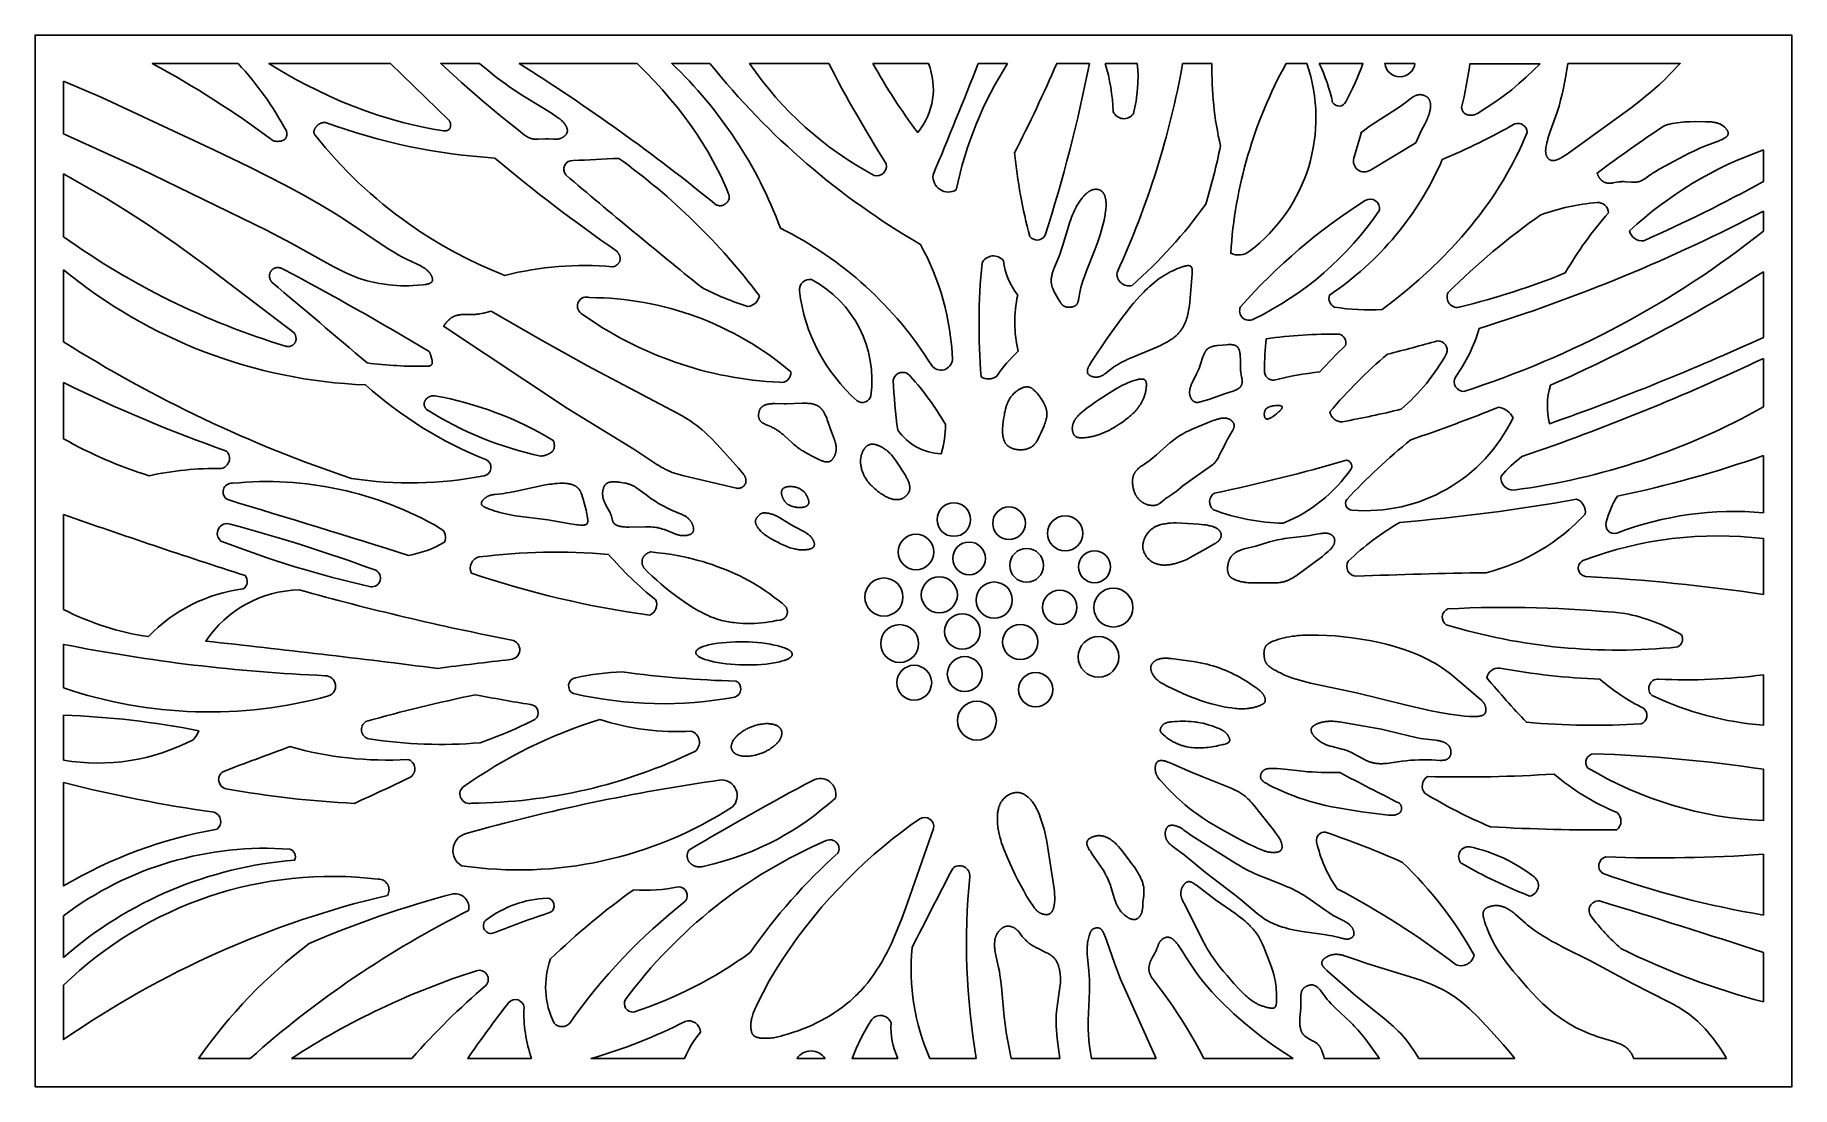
# Model space of a CAD drawing. Header units: millimetres. Extents: x 50 to 1286, y 76 to 815.
import ezdxf

# ---------------------------------------------------------------- set-up
doc = ezdxf.new("R2010")
doc.units = ezdxf.units.MM
doc.layers.add('Layer 01', color=1, linetype='Continuous')

msp = doc.modelspace()

# ---------------------------------------------------------------- linework, layer by layer
at = {"layer": 'Layer 01'}
for points in [[(50.3, 75.6), (1285.7, 75.6), (1285.7, 815.3), (50.3, 815.3)], [(300.2, 795.3), (341.3, 755.5), (341.4, 755.4), (341.4, 755.3), (341.5, 755.2), (341.6, 755.1), (341.7, 755), (341.7, 754.8), (341.8, 754.7), (341.9, 754.6), (341.9, 754.5), (342, 754.4), (342, 754.2), (342.1, 754.1), (342.1, 754), (342.2, 753.8), (342.2, 753.7), (342.3, 753.6), (342.3, 753.5), (342.3, 753.3), (342.4, 753.2), (342.4, 753.1), (342.4, 752.9), (342.5, 752.8), (342.5, 752.7), (342.5, 752.5), (342.5, 752.4), (342.5, 752.2), (342.5, 752.1), (342.5, 752), (342.5, 751.8), (342.5, 751.7), (342.5, 751.6), (342.5, 751.4), (342.5, 751.3), (342.5, 751.2), (342.4, 751.1), (342.4, 751), (342.4, 750.9), (342.4, 750.8), (342.3, 750.7), (342.3, 750.6), (342.3, 750.5), (342.2, 750.4), (342.2, 750.3), (342.2, 750.2), (342.1, 750.1), (342.1, 750), (342, 749.9), (342, 749.8), (341.9, 749.7), (341.9, 749.7), (341.8, 749.6), (341.8, 749.5), (341.7, 749.4), (341.7, 749.3), (341.6, 749.2), (341.5, 749.2), (341.5, 749.1), (341.4, 749), (341.3, 748.9), (341.3, 748.9), (341.2, 748.8), (341.1, 748.7), (341, 748.7), (341, 748.6), (340.9, 748.6), (340.9, 748.6), (340.8, 748.5), (340.8, 748.5), (340.7, 748.4), (340.6, 748.4), (340.5, 748.3), (340.4, 748.3), (340.3, 748.3), (340.2, 748.2), (340.1, 748.2), (340, 748.2), (339.9, 748.1), (339.8, 748.1), (339.7, 748.1), (339.6, 748), (339.5, 748), (339.3, 748), (339.2, 748), (339.1, 748), (339, 748), (338.9, 748), (338.8, 748), (338.7, 747.9), (338.6, 747.9), (338.5, 747.9), (338.3, 747.9), (338.2, 748), (338.1, 748), (338, 748), (337.8, 748), (337.6, 748), (330.3, 749.2), (323.1, 750.6), (315.9, 752.2), (308.8, 753.9), (300, 756.3), (291.2, 759), (282.6, 762), (274, 765.3), (265.6, 768.7), (257.2, 772.4), (249, 776.3), (240.8, 780.4), (234.1, 783.9), (227.6, 787.6), (221.1, 791.3), (214.7, 795.3)], [(362.8, 795.3), (368.8, 790.3), (374.8, 785.5), (381, 780.9), (384.1, 778.6), (387.3, 776.5), (391.1, 774), (410.3, 762.3), (414.1, 759.9), (417.7, 757.4), (419.2, 756.3), (419.9, 755.8), (420.2, 755.5), (420.5, 755.2), (420.9, 754.9), (421.2, 754.6), (421.5, 754.3), (421.8, 754), (422.1, 753.6), (422.4, 753.3), (422.5, 753.1), (422.7, 752.9), (422.8, 752.7), (422.9, 752.6), (423.1, 752.2), (423.3, 751.9), (423.5, 751.6), (423.6, 751.4), (423.7, 751.3), (423.8, 751.1), (423.9, 750.9), (424, 750.8), (424, 750.6), (424.1, 750.4), (424.2, 750.2), (424.2, 750.1), (424.3, 749.9), (424.3, 749.7), (424.4, 749.5), (424.4, 749.4), (424.5, 749.2), (424.5, 749), (424.5, 748.8), (424.6, 748.7), (424.6, 748.5), (424.6, 748.3), (424.6, 748.2), (424.6, 748.1), (424.6, 748.1), (424.6, 748), (424.6, 747.9), (424.6, 747.8), (424.6, 747.7), (424.6, 747.6), (424.6, 747.5), (424.5, 747.5), (424.5, 747.4), (424.5, 747.3), (424.5, 747.2), (424.5, 747.1), (424.5, 747), (424.4, 746.9), (424.4, 746.8), (424.4, 746.8), (424.3, 746.7), (424.3, 746.6), (424.3, 746.5), (424.2, 746.4), (424.2, 746.3), (424.2, 746.2), (424.1, 746.1), (424.1, 746.1), (424, 746), (424, 745.9), (423.9, 745.8), (423.9, 745.7), (423.8, 745.6), (423.8, 745.6), (423.7, 745.4), (423.5, 745.2), (423.4, 745.1), (423.3, 744.9), (423.2, 744.8), (423, 744.6), (422.9, 744.5), (422.7, 744.4), (422.6, 744.2), (422.4, 744.1), (422.2, 744), (422.1, 743.8), (421.9, 743.7), (421.7, 743.6), (421.6, 743.5), (421.4, 743.4), (421.2, 743.3), (421, 743.2), (420.8, 743.1), (420.7, 743), (420.5, 742.9), (420.3, 742.8), (420.1, 742.7), (420, 742.7), (419.8, 742.6), (419.5, 742.5), (419.3, 742.5), (419, 742.4), (418.7, 742.3), (418.4, 742.3), (418.1, 742.2), (417.8, 742.2), (417.5, 742.1), (417.3, 742.1), (417, 742.1), (416.7, 742.1), (416.4, 742.1), (416.1, 742.1), (415.5, 742.1), (414.9, 742.1), (411.4, 742.4), (410.8, 742.4), (410, 742.4), (409.3, 742.4), (404.2, 742.1), (403.5, 742.1), (402.8, 742.1), (402.4, 742.1), (402, 742.1), (401.7, 742.1), (401.4, 742.2), (401, 742.2), (400.7, 742.2), (400.3, 742.3), (400, 742.4), (399.6, 742.4), (399.3, 742.5), (399, 742.6), (398.8, 742.7), (398.5, 742.8), (398.2, 742.9), (398, 743), (397.7, 743.1), (397.5, 743.2), (397.2, 743.3), (396.9, 743.4), (396.7, 743.6), (396.2, 743.9), (395.7, 744.2), (395.2, 744.5), (394.7, 744.8), (394.2, 745.1), (393.2, 745.9), (391.3, 747.4), (377.8, 758.2), (364.8, 769.1), (350.1, 782), (335.6, 795.3)], [(1128.2, 795.3), (1126.8, 786.6), (1125.1, 778), (1124.2, 773.7), (1123.1, 769.5), (1122, 765.2), (1120.7, 761.1), (1115.6, 746.9), (1114.6, 744), (1114.2, 742.5), (1113.8, 741), (1113.4, 739.6), (1113.1, 738), (1112.9, 737.2), (1112.8, 736.3), (1112.7, 735.9), (1112.6, 735.5), (1112.6, 735), (1112.6, 734.6), (1112.5, 734.2), (1112.5, 734), (1112.5, 733.7), (1112.5, 733.5), (1112.6, 733.3), (1112.6, 733.1), (1112.6, 732.9), (1112.6, 732.7), (1112.6, 732.5), (1112.7, 732.2), (1112.7, 732), (1112.8, 731.8), (1112.8, 731.6), (1112.9, 731.4), (1112.9, 731.2), (1113, 731), (1113.1, 730.8), (1113.1, 730.7), (1113.2, 730.5), (1113.3, 730.3), (1113.3, 730.2), (1113.4, 730), (1113.5, 729.9), (1113.6, 729.7), (1113.7, 729.5), (1113.8, 729.4), (1113.9, 729.3), (1113.9, 729.1), (1114, 729), (1114.1, 728.8), (1114.2, 728.7), (1114.3, 728.6), (1114.4, 728.5), (1114.5, 728.4), (1114.6, 728.3), (1114.7, 728.2), (1114.8, 728.1), (1114.9, 728.1), (1115, 728), (1115.1, 727.9), (1115.2, 727.8), (1115.3, 727.8), (1115.4, 727.7), (1115.5, 727.6), (1115.6, 727.6), (1115.7, 727.5), (1115.8, 727.5), (1115.9, 727.4), (1116, 727.4), (1116.1, 727.3), (1116.2, 727.3), (1116.4, 727.3), (1116.5, 727.2), (1116.6, 727.2), (1116.7, 727.2), (1116.8, 727.2), (1116.9, 727.1), (1117, 727.1), (1117.2, 727.1), (1117.3, 727.1), (1117.4, 727.1), (1117.5, 727.1), (1117.6, 727.1), (1117.8, 727.1), (1117.9, 727.1), (1118, 727.1), (1118.2, 727.1), (1118.3, 727.1), (1118.4, 727.1), (1118.5, 727.1), (1118.7, 727.1), (1118.9, 727.2), (1119.2, 727.2), (1119.5, 727.3), (1119.7, 727.4), (1120, 727.4), (1120.3, 727.5), (1120.6, 727.6), (1120.9, 727.7), (1121.1, 727.8), (1121.4, 728), (1121.7, 728.1), (1122, 728.2), (1122.6, 728.5), (1123.2, 728.8), (1123.8, 729.2), (1124.4, 729.5), (1125.7, 730.3), (1127, 731.1), (1129.5, 733), (1172.7, 764.2), (1179.4, 769.3), (1182.6, 772), (1185.9, 774.7), (1189.2, 777.6), (1192.6, 780.6), (1196.3, 784.1), (1200, 787.8), (1207.3, 795.3)], [(70.3, 783), (97.1, 771.4), (176.4, 734.3), (201.4, 722.3), (226.2, 709.8), (238.3, 703.3), (250.3, 696.5), (262.1, 689.4), (267.8, 685.7), (297.9, 665.4), (303, 662.3), (305.5, 660.8), (308.2, 659.4), (310.9, 658), (319, 654.3), (319.9, 653.8), (320.8, 653.4), (321.7, 652.9), (322.5, 652.4), (323.3, 651.9), (323.7, 651.7), (324.1, 651.4), (324.5, 651.1), (324.9, 650.8), (325.2, 650.5), (325.6, 650.2), (325.9, 649.9), (326.3, 649.6), (326.6, 649.3), (327, 648.9), (327.3, 648.6), (327.6, 648.3), (327.7, 648.1), (327.9, 647.9), (328, 647.7), (328.1, 647.5), (328.3, 647.3), (328.4, 647.1), (328.5, 646.9), (328.6, 646.7), (328.8, 646.5), (328.9, 646.3), (329, 646.1), (329.1, 645.9), (329.2, 645.7), (329.3, 645.5), (329.3, 645.2), (329.4, 645), (329.5, 644.8), (329.6, 644.6), (329.6, 644.4), (329.6, 644.3), (329.7, 644.2), (329.7, 644.1), (329.7, 643.9), (329.7, 643.8), (329.7, 643.7), (329.7, 643.6), (329.7, 643.5), (329.8, 643.4), (329.8, 643.3), (329.8, 643.2), (329.8, 643.1), (329.7, 643), (329.7, 642.9), (329.7, 642.8), (329.7, 642.8), (329.7, 642.7), (329.7, 642.7), (329.7, 642.7), (329.7, 642.6), (329.7, 642.6), (329.7, 642.5), (329.7, 642.5), (329.6, 642.4), (329.6, 642.4), (329.6, 642.3), (329.6, 642.3), (329.6, 642.2), (329.5, 642.2), (329.5, 642.2), (329.5, 642.1), (329.5, 642.1), (329.5, 642), (329.4, 642), (329.4, 642), (329.4, 641.9), (329.4, 641.9), (329.3, 641.8), (329.3, 641.8), (329.3, 641.8), (329.2, 641.7), (329.2, 641.7), (329.2, 641.7), (329.2, 641.6), (329.1, 641.6), (329.1, 641.5), (329.1, 641.5), (329, 641.4), (328.9, 641.4), (328.8, 641.3), (328.8, 641.3), (328.7, 641.2), (328.6, 641.1), (328.5, 641.1), (328.4, 641), (328.3, 641), (328.2, 640.9), (328.1, 640.9), (328, 640.8), (327.9, 640.8), (327.8, 640.7), (327.7, 640.7), (327.5, 640.6), (327.3, 640.5), (327, 640.4), (326.8, 640.4), (326.5, 640.3), (326.3, 640.2), (325.8, 640.1), (325.3, 640), (324.7, 639.9), (323.1, 639.7), (319.5, 639.4), (316.2, 639.1), (313.2, 639), (310.2, 638.9), (307.4, 639), (304.6, 639.2), (301.8, 639.4), (299, 639.7), (294.7, 640.3), (292.5, 640.7), (290.3, 641.1), (288.1, 641.5), (285.9, 642), (283.7, 642.5), (281.5, 643.2), (279.2, 643.9), (277, 644.6), (274.8, 645.5), (272.6, 646.4), (270.4, 647.3), (268.3, 648.3), (264, 650.4), (259.9, 652.6), (230.4, 669), (213.1, 678.1), (124.5, 721.2), (70.3, 745.9)], [(801.1, 704.8), (801.2, 704.6), (801.3, 704.5), (801.4, 704.4), (801.5, 704.2), (801.6, 704.1), (801.7, 703.9), (801.8, 703.8), (801.9, 703.6), (802, 703.4), (802.1, 703.3), (802.2, 703.1), (802.3, 702.9), (802.4, 702.7), (802.4, 702.5), (802.5, 702.4), (802.6, 702.2), (802.6, 702), (802.7, 701.8), (802.8, 701.4), (802.9, 701), (803, 700.5), (803.1, 700.1), (803.2, 699.7), (803.2, 699.2), (803.3, 698.7), (803.3, 698.2), (803.4, 697.8), (803.4, 697.3), (803.4, 696.7), (803.4, 695.7), (803.4, 694.6), (803.3, 693.5), (803.2, 692.4), (803.1, 691.2), (802.9, 690), (802.7, 688.8), (802.5, 687.6), (802, 685.1), (801.4, 682.5), (800.7, 680), (800, 677.4), (799.2, 674.9), (797.6, 670), (795.6, 664.3), (789.7, 649.4), (788, 644.8), (787.2, 642.5), (786.5, 640.2), (785.8, 637.9), (785.2, 635.5), (785, 634.3), (784.7, 633.1), (784.5, 631.8), (784.1, 629.2), (784, 628.9), (784, 628.6), (783.9, 628.2), (783.8, 627.9), (783.8, 627.8), (783.7, 627.6), (783.7, 627.5), (783.6, 627.3), (783.6, 627.2), (783.5, 627), (783.4, 626.9), (783.4, 626.7), (783.3, 626.6), (783.2, 626.5), (783.1, 626.3), (783.1, 626.3), (783.1, 626.2), (783, 626.1), (783, 626.1), (782.9, 626), (782.9, 626), (782.8, 625.9), (782.8, 625.8), (782.7, 625.8), (782.7, 625.7), (782.6, 625.6), (782.5, 625.5), (782.4, 625.5), (782.3, 625.4), (782.2, 625.3), (782.1, 625.2), (782, 625.1), (781.9, 625.1), (781.8, 625), (781.6, 624.9), (781.5, 624.8), (781.4, 624.8), (781.3, 624.7), (781.2, 624.6), (781, 624.6), (780.9, 624.5), (780.8, 624.5), (780.6, 624.4), (780.5, 624.4), (780.4, 624.3), (780.2, 624.3), (780.1, 624.2), (779.9, 624.2), (779.8, 624.1), (779.5, 624.1), (779.2, 624), (778.9, 624), (778.6, 623.9), (778.3, 623.9), (778, 623.9), (777.7, 623.9), (777.4, 623.9), (777.1, 623.9), (776.8, 623.9), (776.5, 623.9), (776.2, 623.9), (776, 624), (775.9, 624), (775.7, 624), (775.6, 624.1), (775.4, 624.1), (775.3, 624.1), (775.2, 624.2), (775, 624.2), (774.9, 624.2), (774.8, 624.3), (774.6, 624.3), (774.5, 624.4), (774.4, 624.4), (774.2, 624.5), (774.1, 624.6), (774, 624.6), (773.9, 624.7), (773.8, 624.7), (773.7, 624.8), (773.6, 624.8), (773.5, 624.9), (773.4, 624.9), (773.4, 625), (773.3, 625.1), (773.2, 625.1), (773.1, 625.2), (773, 625.3), (772.8, 625.4), (772.6, 625.6), (772.5, 625.7), (772.4, 625.9), (772.2, 626), (772.1, 626.2), (772, 626.3), (771.8, 626.5), (771.7, 626.7), (771.6, 626.9), (771.3, 627.2), (771.1, 627.6), (770.9, 627.9), (769.8, 629.8), (766.8, 635.3), (766.5, 635.9), (766.2, 636.5), (766, 637.1), (765.8, 637.4), (765.7, 637.7), (765.6, 638), (765.5, 638.3), (765.4, 638.6), (765.3, 638.9), (765.2, 639.3), (765.2, 639.6), (765.1, 639.9), (765, 640.2), (765, 640.5), (765, 640.8), (764.9, 641.1), (764.9, 641.4), (764.9, 641.7), (764.9, 642), (764.9, 642.3), (764.9, 642.6), (764.9, 642.9), (764.9, 643.2), (764.9, 643.5), (764.9, 643.8), (765, 644.5), (765.1, 645.1), (765.2, 645.7), (765.3, 646.4), (765.5, 647), (765.6, 647.6), (765.8, 648.3), (766, 648.9), (766.2, 649.6), (766.7, 650.8), (767.1, 652.1), (770.4, 659.9), (771.1, 661.7), (771.7, 663.4), (772.9, 666.9), (777, 680.6), (778, 684), (778.6, 685.6), (779.2, 687.3), (779.8, 688.8), (780.5, 690.4), (781.2, 691.9), (781.9, 693.4), (782.3, 694.2), (782.7, 694.9), (783.1, 695.7), (783.6, 696.4), (784, 697.2), (784.5, 697.9), (785, 698.6), (785.5, 699.3), (786.3, 700.4), (786.7, 700.9), (787.1, 701.3), (787.5, 701.8), (787.9, 702.3), (788.4, 702.7), (788.8, 703.2), (789.2, 703.6), (789.7, 704), (790.1, 704.4), (790.4, 704.6), (790.6, 704.7), (790.8, 704.9), (791.1, 705.1), (791.3, 705.2), (791.5, 705.4), (791.8, 705.5), (792, 705.7), (792.2, 705.8), (792.5, 705.9), (792.6, 706), (792.8, 706.1), (792.9, 706.1), (793.1, 706.2), (793.2, 706.3), (793.4, 706.3), (793.5, 706.4), (793.7, 706.4), (793.9, 706.5), (794, 706.5), (794.2, 706.6), (794.3, 706.6), (794.5, 706.7), (794.6, 706.7), (794.8, 706.7), (794.9, 706.8), (795.1, 706.8), (795.2, 706.8), (795.4, 706.8), (795.5, 706.8), (795.7, 706.9), (795.8, 706.9), (796, 706.9), (796.1, 706.9), (796.3, 706.9), (796.4, 706.9), (796.6, 706.9), (796.7, 706.9), (796.9, 706.9), (797, 706.8), (797.1, 706.8), (797.3, 706.8), (797.4, 706.8), (797.6, 706.8), (797.7, 706.7), (797.8, 706.7), (798, 706.7), (798.1, 706.6), (798.2, 706.6), (798.4, 706.6), (798.5, 706.5), (798.6, 706.5), (798.8, 706.4), (798.9, 706.4), (799, 706.3), (799.1, 706.3), (799.3, 706.2), (799.4, 706.1), (799.5, 706.1), (799.6, 706), (799.7, 705.9), (799.9, 705.9), (800, 705.8), (800.1, 705.7), (800.2, 705.6), (800.3, 705.5), (800.4, 705.5), (800.5, 705.4), (800.6, 705.3), (800.7, 705.2), (800.8, 705.1), (800.9, 705), (801, 704.9)], [(854.9, 606.1), (854.4, 605.6), (853.9, 605), (853.4, 604.5), (852.9, 604), (852.3, 603.6), (851.8, 603.1), (851.2, 602.6), (850.6, 602.2), (850, 601.7), (849.3, 601.3), (848.7, 600.9), (848, 600.4), (846.6, 599.6), (845.2, 598.8), (843.8, 598.1), (842.3, 597.3), (839.1, 595.9), (822.2, 588.9), (818.8, 587.4), (817.1, 586.5), (815.4, 585.7), (813.7, 584.8), (812.1, 583.9), (810.5, 582.9), (808.9, 581.9), (807.4, 580.8), (806.6, 580.2), (803.2, 577.5), (802.6, 577.1), (802.1, 576.7), (801.8, 576.6), (801.6, 576.4), (801.3, 576.2), (801, 576), (800.7, 575.9), (800.4, 575.7), (800.1, 575.6), (799.8, 575.5), (799.5, 575.3), (799.2, 575.2), (799.1, 575.2), (798.9, 575.1), (798.8, 575.1), (798.6, 575), (798.5, 575), (798.3, 574.9), (798.2, 574.9), (798, 574.9), (797.8, 574.8), (797.7, 574.8), (797.5, 574.8), (797.3, 574.8), (797.2, 574.8), (797, 574.7), (796.8, 574.7), (796.7, 574.7), (796.5, 574.7), (796.2, 574.7), (796, 574.7), (795.8, 574.8), (795.6, 574.8), (795.4, 574.8), (795.1, 574.8), (794.9, 574.9), (794.7, 574.9), (794.5, 575), (794.3, 575), (794, 575.1), (793.8, 575.1), (793.6, 575.2), (793.4, 575.3), (793.2, 575.3), (793, 575.4), (792.8, 575.5), (792.6, 575.6), (792.4, 575.7), (792.2, 575.8), (792.1, 575.9), (791.9, 576), (791.8, 576), (791.7, 576.1), (791.7, 576.2), (791.6, 576.2), (791.5, 576.3), (791.4, 576.3), (791.4, 576.4), (791.3, 576.5), (791.2, 576.5), (791.2, 576.6), (791.1, 576.7), (791, 576.7), (791, 576.8), (790.9, 576.8), (790.9, 576.9), (790.8, 577), (790.8, 577.1), (790.7, 577.1), (790.7, 577.2), (790.6, 577.2), (790.6, 577.3), (790.6, 577.3), (790.6, 577.4), (790.5, 577.4), (790.5, 577.5), (790.5, 577.6), (790.5, 577.6), (790.4, 577.7), (790.4, 577.7), (790.4, 577.8), (790.4, 577.8), (790.4, 577.9), (790.3, 578), (790.3, 578), (790.3, 578.1), (790.3, 578.1), (790.3, 578.2), (790.3, 578.3), (790.3, 578.3), (790.3, 578.4), (790.3, 578.4), (790.3, 578.5), (790.3, 578.6), (790.3, 578.7), (790.3, 578.9), (790.3, 579), (790.3, 579.1), (790.3, 579.3), (790.3, 579.4), (790.3, 579.5), (790.3, 579.7), (790.4, 579.8), (790.4, 579.9), (790.4, 580.1), (790.5, 580.2), (790.5, 580.3), (790.6, 580.5), (790.6, 580.6), (790.7, 580.9), (790.8, 581.2), (790.9, 581.5), (791.1, 581.8), (791.2, 582.1), (791.4, 582.4), (791.7, 583), (792, 583.6), (792.8, 584.8), (793.5, 586), (804.4, 602.3), (809.3, 609.2), (814.3, 616), (818.4, 621.3), (820.5, 624), (822.8, 626.7), (825.1, 629.4), (827.5, 632), (829.9, 634.6), (831.2, 635.9), (832.5, 637.1), (833.8, 638.3), (835.2, 639.5), (836.6, 640.7), (838, 641.8), (839.4, 642.9), (840.9, 644), (842.4, 645), (843.9, 646), (845.4, 647), (847, 647.9), (848.6, 648.8), (850.3, 649.6), (851.9, 650.3), (853.6, 651.1), (855.4, 651.7), (856.3, 652), (857.1, 652.3), (858, 652.6), (858.4, 652.7), (858.9, 652.8), (859.3, 652.9), (859.7, 653), (859.9, 653.1), (860.1, 653.1), (860.3, 653.1), (860.5, 653.2), (860.7, 653.2), (860.9, 653.2), (861.1, 653.2), (861.2, 653.2), (861.4, 653.2), (861.5, 653.2), (861.6, 653.2), (861.7, 653.2), (861.8, 653.2), (861.8, 653.2), (861.9, 653.2), (862, 653.1), (862.1, 653.1), (862.2, 653.1), (862.2, 653.1), (862.3, 653.1), (862.4, 653.1), (862.4, 653), (862.5, 653), (862.6, 653), (862.6, 652.9), (862.7, 652.9), (862.7, 652.9), (862.7, 652.9), (862.8, 652.9), (862.8, 652.9), (862.8, 652.8), (862.9, 652.8), (862.9, 652.8), (862.9, 652.8), (863, 652.8), (863, 652.7), (863, 652.7), (863, 652.7), (863.1, 652.7), (863.1, 652.6), (863.1, 652.6), (863.2, 652.6), (863.2, 652.5), (863.2, 652.5), (863.3, 652.5), (863.3, 652.5), (863.3, 652.4), (863.3, 652.4), (863.4, 652.3), (863.4, 652.3), (863.4, 652.3), (863.4, 652.2), (863.5, 652.2), (863.5, 652.2), (863.5, 652.1), (863.5, 652), (863.6, 652), (863.6, 651.9), (863.7, 651.8), (863.7, 651.7), (863.7, 651.6), (863.8, 651.5), (863.8, 651.4), (863.8, 651.3), (863.8, 651.2), (863.9, 651.1), (863.9, 651), (863.9, 650.9), (864, 650.7), (864, 650.4), (864, 650.2), (864, 649.9), (864, 649.7), (864.1, 649.4), (864.1, 649.2), (864.1, 648.6), (864, 648.1), (864, 647.5), (862.9, 633.3), (862.4, 627.8), (862.1, 625.2), (861.7, 622.7), (861.5, 621.5), (861.2, 620.3), (861, 619.1), (860.7, 617.9), (860.4, 616.8), (860, 615.7), (859.7, 614.6), (859.3, 613.6), (859.1, 613), (858.9, 612.5), (858.7, 612), (858.4, 611.5), (858.2, 611), (857.9, 610.5), (857.7, 610.1), (857.4, 609.6), (857.1, 609.1), (856.8, 608.7), (856.5, 608.2), (856.2, 607.8), (855.9, 607.4), (855.6, 606.9), (855.3, 606.5)], [(370.9, 621.2), (404.7, 601.7), (438.7, 582.8), (502.2, 549.2), (505.3, 547.5), (508.4, 545.6), (511.4, 543.7), (512.9, 542.7), (514.3, 541.7), (515.7, 540.7), (517.1, 539.6), (518.2, 538.7), (519.4, 537.8), (521.5, 535.8), (523.7, 533.8), (525.8, 531.8), (529.8, 527.6), (541.3, 514.9), (545, 510.7), (548.5, 506.4), (548.6, 506.2), (548.8, 506.1), (548.9, 505.9), (549, 505.8), (549.1, 505.6), (549.1, 505.4), (549.2, 505.3), (549.3, 505.1), (549.4, 504.9), (549.5, 504.8), (549.6, 504.6), (549.6, 504.4), (549.7, 504.2), (549.8, 504), (549.8, 503.9), (549.9, 503.7), (550, 503.5), (550, 503.3), (550, 503.1), (550.1, 502.9), (550.1, 502.7), (550.1, 502.5), (550.2, 502.4), (550.2, 502.2), (550.2, 502), (550.2, 501.8), (550.2, 501.6), (550.2, 501.5), (550.2, 501.4), (550.2, 501.3), (550.2, 501.2), (550.1, 501.1), (550.1, 501.1), (550.1, 501), (550.1, 500.9), (550.1, 500.8), (550.1, 500.7), (550, 500.6), (550, 500.4), (550, 500.3), (549.9, 500.2), (549.9, 500.1), (549.8, 499.9), (549.8, 499.8), (549.7, 499.7), (549.7, 499.6), (549.6, 499.4), (549.5, 499.3), (549.5, 499.2), (549.4, 499.1), (549.3, 499), (549.2, 498.9), (549.2, 498.8), (549.1, 498.7), (549, 498.5), (548.9, 498.4), (548.8, 498.3), (548.7, 498.2), (548.6, 498.1), (548.5, 498.1), (548.4, 498), (548.3, 497.9), (548.2, 497.8), (548.1, 497.7), (548, 497.6), (547.9, 497.5), (547.8, 497.5), (547.7, 497.4), (547.6, 497.3), (547.5, 497.3), (547.3, 497.2), (547.2, 497.1), (547.1, 497.1), (547, 497), (546.9, 497), (546.7, 496.9), (546.6, 496.9), (546.5, 496.8), (546.4, 496.8), (546.2, 496.8), (546.1, 496.7), (546, 496.7), (545.8, 496.7), (545.7, 496.7), (545.6, 496.6), (545.4, 496.6), (545.3, 496.6), (545.2, 496.6), (545, 496.6), (544.9, 496.6), (544.8, 496.5), (544.5, 496.5), (544.3, 496.5), (544, 496.6), (543.7, 496.6), (543.5, 496.6), (506.5, 505.4), (503.2, 506.3), (501.6, 506.7), (500, 507.3), (498.4, 507.8), (496.8, 508.5), (495.3, 509.1), (494.5, 509.5), (493.7, 509.8), (492.9, 510.2), (492.1, 510.7), (490.5, 511.5), (489, 512.5), (487.4, 513.4), (471.3, 524), (424.6, 552.8), (337.6, 610.5), (338, 611), (338.3, 611.5), (338.6, 611.9), (339, 612.4), (339.4, 612.9), (339.7, 613.4), (340.1, 613.8), (340.5, 614.3), (340.9, 614.7), (341.4, 615.1), (341.6, 615.3), (341.8, 615.5), (342, 615.7), (342.2, 615.9), (342.5, 616.1), (342.7, 616.2), (342.9, 616.4), (343.2, 616.6), (343.4, 616.7), (343.7, 616.9), (343.9, 617), (344.2, 617.2), (344.4, 617.3), (344.6, 617.4), (344.8, 617.5), (345, 617.6), (345.2, 617.7), (345.5, 617.8), (345.7, 617.8), (345.9, 617.9), (346.2, 618), (346.4, 618.1), (346.8, 618.2), (347.3, 618.3), (347.8, 618.4), (348.3, 618.5), (348.8, 618.5), (349.3, 618.6), (349.8, 618.7), (350.3, 618.7), (350.8, 618.7), (351.8, 618.8), (358, 618.8), (359, 618.8), (360, 618.9), (360.7, 619), (361.4, 619), (362.1, 619.1), (362.8, 619.3), (364.2, 619.5), (365.6, 619.8)], [(895, 596.6), (895.1, 596.6), (895.2, 596.5), (895.3, 596.4), (895.4, 596.4), (895.5, 596.3), (895.6, 596.2), (895.7, 596.1), (895.7, 596.1), (895.8, 596), (895.9, 595.9), (896, 595.8), (896, 595.7), (896.1, 595.6), (896.2, 595.5), (896.2, 595.4), (896.3, 595.4), (896.4, 595.3), (896.4, 595.2), (896.5, 595.1), (896.6, 595), (896.6, 594.9), (896.7, 594.7), (896.7, 594.6), (896.8, 594.5), (896.9, 594.3), (897, 594.1), (897.1, 593.8), (897.1, 593.6), (897.2, 593.4), (897.3, 593.1), (897.3, 592.8), (897.4, 592.6), (897.5, 592.3), (897.5, 592), (897.6, 591.5), (897.7, 590.9), (897.7, 590.3), (897.8, 589.7), (897.8, 589.1), (897.9, 587.8), (898, 582.5), (898, 581.1), (898.1, 579.9), (898.1, 579.2), (898.2, 578.6), (898.3, 578.2), (898.3, 577.7), (898.8, 575), (899, 574.2), (899, 573.7), (899.1, 573.3), (899.1, 572.9), (899.2, 572.4), (899.2, 572.2), (899.2, 572), (899.2, 571.8), (899.2, 571.5), (899.1, 571.3), (899.1, 571), (899.1, 570.7), (899.1, 570.6), (899.1, 570.4), (899, 570.3), (899, 570.1), (899, 570), (898.9, 569.9), (898.9, 569.7), (898.9, 569.6), (898.8, 569.5), (898.8, 569.3), (898.7, 569.2), (898.7, 569.1), (898.6, 568.9), (898.5, 568.8), (898.5, 568.7), (898.4, 568.5), (898.3, 568.4), (898.2, 568.3), (898.1, 568.2), (898.1, 568.1), (898, 567.9), (897.9, 567.8), (897.8, 567.7), (897.7, 567.6), (897.6, 567.5), (897.5, 567.4), (897.3, 567.3), (897.2, 567.2), (897.1, 567.1), (897, 567), (896.9, 566.9), (896.7, 566.8), (896.6, 566.7), (896.5, 566.7), (896.2, 566.5), (896, 566.3), (895.7, 566.2), (895.4, 566), (895.1, 565.9), (894.8, 565.7), (894.5, 565.6), (894.1, 565.5), (893.5, 565.2), (892.8, 565), (887.5, 563.3), (875.6, 559.1), (873.2, 558.3), (870.6, 557.6), (870.1, 557.4), (869.5, 557.3), (869.2, 557.2), (868.9, 557.1), (868.6, 557.1), (868.3, 557), (868.1, 557), (868, 557), (867.8, 557), (867.7, 557), (867.6, 557), (867.4, 557), (867.3, 557), (867.1, 557), (867, 557), (866.9, 557), (866.7, 557), (866.6, 557.1), (866.5, 557.1), (866.4, 557.1), (866.4, 557.1), (866.3, 557.1), (866.2, 557.1), (866.2, 557.2), (866.1, 557.2), (866.1, 557.2), (866, 557.2), (865.9, 557.2), (865.8, 557.3), (865.8, 557.3), (865.7, 557.3), (865.6, 557.4), (865.6, 557.4), (865.5, 557.4), (865.4, 557.5), (865.4, 557.5), (865.3, 557.6), (865.2, 557.6), (865.2, 557.6), (865.1, 557.7), (865, 557.8), (864.8, 557.9), (864.7, 558), (864.6, 558.1), (864.5, 558.2), (864.4, 558.3), (864.3, 558.4), (864.1, 558.6), (864, 558.7), (863.9, 558.8), (863.8, 558.9), (863.7, 559.1), (863.6, 559.2), (863.5, 559.4), (863.4, 559.5), (863.4, 559.7), (863.3, 559.8), (863.2, 559.9), (863.1, 560.1), (863, 560.3), (863, 560.4), (862.9, 560.6), (862.8, 560.7), (862.8, 560.9), (862.7, 561), (862.6, 561.2), (862.6, 561.5), (862.5, 561.7), (862.4, 561.9), (862.4, 562.1), (862.3, 562.3), (862.3, 562.6), (862.3, 562.8), (862.2, 563), (862.2, 563.2), (862.2, 563.4), (862.2, 563.7), (862.2, 563.9), (862.2, 564.1), (862.2, 564.3), (862.2, 564.6), (862.2, 564.8), (862.2, 565), (862.3, 565.2), (862.3, 565.4), (862.3, 565.7), (862.4, 565.9), (862.4, 566.1), (862.4, 566.3), (862.5, 566.8), (862.7, 567.2), (862.8, 567.6), (862.9, 568.1), (863.1, 568.5), (863.3, 569), (863.4, 569.4), (863.6, 569.8), (864, 570.7), (866.9, 576.5), (867.5, 577.9), (868.2, 579.4), (868.8, 580.9), (869.9, 583.9), (871.6, 589), (872, 590), (872.2, 590.5), (872.4, 591), (872.6, 591.5), (872.8, 591.9), (872.9, 592.2), (873, 592.4), (873.2, 592.6), (873.3, 592.8), (873.4, 593), (873.6, 593.2), (873.7, 593.4), (873.8, 593.6), (874, 593.8), (874.2, 594), (874.3, 594.2), (874.4, 594.2), (874.5, 594.3), (874.6, 594.4), (874.7, 594.5), (874.8, 594.6), (874.9, 594.7), (875.1, 594.8), (875.2, 594.9), (875.3, 595), (875.4, 595.1), (875.6, 595.2), (875.7, 595.3), (875.8, 595.4), (876, 595.4), (876.1, 595.5), (876.3, 595.6), (876.4, 595.7), (876.6, 595.7), (876.9, 595.9), (877.2, 596), (877.5, 596.1), (877.8, 596.2), (878.1, 596.3), (878.4, 596.4), (878.8, 596.5), (879.1, 596.6), (879.5, 596.6), (879.8, 596.7), (880.5, 596.8), (881.3, 596.9), (882, 597), (885.1, 597.3), (887.9, 597.5), (889.3, 597.6), (890, 597.6), (890.7, 597.6), (891, 597.6), (891.3, 597.6), (891.6, 597.6), (891.9, 597.5), (892.2, 597.5), (892.5, 597.5), (892.8, 597.4), (893.1, 597.4), (893.4, 597.3), (893.5, 597.3), (893.6, 597.2), (893.8, 597.2), (893.9, 597.2), (894, 597.1), (894.1, 597.1), (894.3, 597), (894.4, 597), (894.5, 596.9), (894.6, 596.9), (894.7, 596.8), (894.8, 596.7), (894.9, 596.7)], [(787.2, 550.7), (790, 552.9), (792.9, 555.1), (795.7, 557.1), (798.6, 559.1), (804.4, 562.8), (810.1, 566.3), (813, 567.9), (814.5, 568.8), (816.1, 569.5), (816.9, 569.9), (817.7, 570.3), (818.5, 570.7), (819.4, 571), (820.3, 571.4), (821.2, 571.7), (822.2, 572.1), (823.2, 572.4), (824.4, 572.7), (824.9, 572.9), (825.5, 573), (826.1, 573.2), (826.6, 573.3), (826.9, 573.3), (827.2, 573.4), (827.5, 573.4), (827.7, 573.4), (828, 573.4), (828.2, 573.4), (828.5, 573.4), (828.6, 573.4), (828.7, 573.4), (828.9, 573.4), (829, 573.4), (829.1, 573.4), (829.2, 573.4), (829.3, 573.4), (829.4, 573.4), (829.5, 573.3), (829.6, 573.3), (829.7, 573.3), (829.9, 573.3), (830, 573.2), (830, 573.2), (830.1, 573.2), (830.1, 573.1), (830.2, 573.1), (830.2, 573.1), (830.3, 573.1), (830.3, 573.1), (830.4, 573), (830.4, 573), (830.5, 573), (830.5, 573), (830.5, 572.9), (830.6, 572.9), (830.6, 572.9), (830.7, 572.9), (830.7, 572.8), (830.7, 572.8), (830.8, 572.8), (830.8, 572.7), (830.9, 572.7), (830.9, 572.7), (830.9, 572.6), (831, 572.6), (831, 572.6), (831, 572.5), (831.1, 572.5), (831.1, 572.4), (831.1, 572.4), (831.2, 572.3), (831.2, 572.3), (831.2, 572.2), (831.3, 572.2), (831.3, 572.1), (831.3, 572), (831.4, 572), (831.4, 571.9), (831.4, 571.9), (831.4, 571.8), (831.5, 571.7), (831.5, 571.7), (831.5, 571.6), (831.6, 571.5), (831.6, 571.3), (831.6, 571.2), (831.7, 571), (831.7, 570.9), (831.7, 570.7), (831.7, 570.6), (831.8, 570.4), (831.8, 570.3), (831.8, 570.1), (831.8, 569.8), (831.8, 569.4), (831.8, 569.1), (831.8, 568.7), (831.8, 568.4), (831.7, 567.7), (831.7, 567.1), (831.6, 566.5), (831.5, 566), (831.4, 565.4), (831.3, 564.9), (831.2, 564.3), (831.1, 563.8), (831, 563.3), (830.8, 562.7), (830.7, 562.2), (830.5, 561.7), (830.3, 561.2), (830.2, 560.7), (830, 560.2), (829.8, 559.7), (829.6, 559.2), (829.3, 558.8), (829.1, 558.3), (828.9, 557.8), (828.6, 557.4), (828.4, 556.9), (828.1, 556.5), (827.9, 556), (827.6, 555.6), (827, 554.7), (826.4, 553.9), (825.8, 553.1), (825.2, 552.2), (824.5, 551.5), (823.8, 550.7), (823.1, 549.9), (822.3, 549.2), (821.6, 548.5), (820.8, 547.8), (820, 547.1), (819.2, 546.4), (817.6, 545.1), (816, 543.9), (814.3, 542.7), (812.6, 541.6), (809.9, 539.9), (808.6, 539.1), (807.2, 538.3), (805.9, 537.5), (804.5, 536.8), (803.1, 536.2), (801.7, 535.5), (800.2, 535), (798.8, 534.4), (798, 534.2), (797.2, 533.9), (796.5, 533.7), (795.7, 533.5), (794.9, 533.3), (794.1, 533.1), (793.3, 532.9), (792.5, 532.7), (791.7, 532.6), (790.8, 532.5), (790, 532.3), (789.1, 532.2), (788, 532.1), (787.5, 532.1), (786.9, 532.1), (786.4, 532), (785.9, 532), (785.6, 532.1), (785.4, 532.1), (785.1, 532.1), (784.9, 532.1), (784.6, 532.1), (784.4, 532.2), (784.2, 532.2), (783.9, 532.3), (783.7, 532.3), (783.5, 532.4), (783.4, 532.4), (783.2, 532.4), (783.1, 532.5), (783, 532.5), (782.9, 532.6), (782.8, 532.6), (782.7, 532.6), (782.6, 532.7), (782.5, 532.7), (782.4, 532.8), (782.3, 532.8), (782.2, 532.9), (782.1, 533), (782, 533), (781.9, 533.1), (781.9, 533.1), (781.8, 533.2), (781.7, 533.3), (781.6, 533.3), (781.5, 533.4), (781.4, 533.5), (781.4, 533.6), (781.3, 533.6), (781.2, 533.7), (781.2, 533.8), (781.1, 533.9), (781, 534), (781, 534), (780.9, 534.1), (780.9, 534.2), (780.8, 534.3), (780.7, 534.4), (780.7, 534.5), (780.6, 534.6), (780.6, 534.7), (780.5, 534.8), (780.5, 534.9), (780.4, 535), (780.4, 535.2), (780.3, 535.4), (780.2, 535.6), (780.1, 535.8), (780.1, 536.1), (780, 536.3), (779.9, 536.5), (779.9, 536.7), (779.9, 537), (779.8, 537.2), (779.8, 537.5), (779.8, 537.7), (779.8, 538), (779.7, 538.2), (779.7, 538.4), (779.7, 538.7), (779.7, 538.9), (779.7, 539.2), (779.8, 539.4), (779.8, 539.7), (779.8, 539.9), (779.8, 540.1), (779.9, 540.4), (779.9, 540.6), (779.9, 540.8), (780, 541), (780, 541.2), (780.1, 541.4), (780.1, 541.6), (780.2, 541.8), (780.2, 542), (780.3, 542.2), (780.4, 542.4), (780.4, 542.6), (780.5, 542.7), (780.7, 543.1), (780.8, 543.5), (781, 543.8), (781.2, 544.2), (781.4, 544.5), (781.6, 544.8), (781.8, 545.2), (782, 545.5), (782.3, 545.8), (782.5, 546.1), (782.8, 546.4), (783, 546.7), (783.3, 547), (783.6, 547.3), (784.1, 547.9), (784.7, 548.5), (785.3, 549.1), (785.9, 549.6)], [(602.3, 553.4), (602.2, 553.5), (602.1, 553.6), (601.8, 553.8), (601.5, 554), (601.3, 554.2), (601, 554.4), (600.7, 554.5), (600.4, 554.7), (600.1, 554.9), (599.8, 555), (599.5, 555.1), (599.2, 555.3), (598.8, 555.4), (598.5, 555.5), (598.2, 555.6), (597.8, 555.7), (597.5, 555.8), (597.2, 555.9), (596.8, 555.9), (596.4, 556), (596.1, 556.1), (595.3, 556.2), (594.6, 556.3), (593.8, 556.3), (593, 556.4), (592.2, 556.4), (591.4, 556.4), (589.7, 556.4), (578.7, 556), (576.8, 556), (570.4, 556.1), (569.2, 556.1), (568.6, 556), (568, 556), (567.4, 556), (566.9, 555.9), (566.3, 555.8), (565.8, 555.8), (565.5, 555.7), (565.3, 555.7), (565, 555.6), (564.8, 555.5), (564.5, 555.5), (564.3, 555.4), (564, 555.3), (563.8, 555.2), (563.6, 555.1), (563.3, 555.1), (563.1, 555), (562.9, 554.8), (562.7, 554.7), (562.5, 554.6), (562.3, 554.5), (562.2, 554.4), (562.1, 554.4), (562, 554.3), (561.9, 554.2), (561.8, 554.2), (561.7, 554.1), (561.6, 554), (561.5, 553.9), (561.4, 553.9), (561.3, 553.8), (561.2, 553.7), (561.2, 553.6), (561.1, 553.5), (561, 553.4), (560.9, 553.3), (560.8, 553.3), (560.8, 553.2), (560.7, 553.1), (560.6, 553), (560.5, 552.9), (560.5, 552.8), (560.4, 552.7), (560.3, 552.6), (560.3, 552.5), (560.2, 552.3), (560.1, 552.2), (560, 552), (559.9, 551.9), (559.8, 551.7), (559.8, 551.5), (559.7, 551.2), (559.6, 551), (559.5, 550.8), (559.5, 550.6), (559.4, 550.4), (559.3, 550.2), (559.3, 549.9), (559.2, 549.7), (559.2, 549.5), (559.2, 549.2), (559.1, 549), (559.1, 548.8), (559.1, 548.5), (559.1, 548.3), (559.1, 548.1), (559.1, 547.8), (559.1, 547.6), (559.1, 547.4), (559.1, 547.2), (559.1, 546.9), (559.2, 546.7), (559.2, 546.5), (559.2, 546.3), (559.3, 546.1), (559.3, 546), (559.3, 545.8), (559.4, 545.7), (559.4, 545.6), (559.4, 545.5), (559.5, 545.4), (559.5, 545.3), (559.6, 545.2), (559.6, 545.1), (559.7, 545), (559.8, 544.8), (559.8, 544.7), (559.9, 544.5), (560, 544.4), (560.1, 544.3), (560.2, 544.2), (560.3, 544), (560.4, 543.9), (560.5, 543.8), (560.6, 543.7), (560.7, 543.6), (560.8, 543.4), (560.9, 543.3), (561.1, 543.2), (561.2, 543.1), (561.3, 543), (561.4, 542.9), (561.6, 542.8), (561.7, 542.7), (561.8, 542.6), (562.1, 542.4), (562.4, 542.3), (562.7, 542.1), (563, 541.9), (563.3, 541.8), (564, 541.4), (564.6, 541.1), (568.1, 539.7), (568.7, 539.4), (569.4, 539.1), (570, 538.8), (570.5, 538.5), (571.1, 538.2), (571.7, 537.8), (572.2, 537.5), (572.8, 537.1), (573.3, 536.7), (573.8, 536.4), (574.3, 536), (575.3, 535.2), (576.3, 534.4), (577.3, 533.5), (582.7, 528.5), (583.6, 527.7), (584.5, 526.9), (585.4, 526.2), (586.3, 525.5), (587.2, 524.8), (588.2, 524.2), (589.1, 523.5), (590.1, 522.9), (592.1, 521.7), (594.1, 520.6), (596.3, 519.5), (601.9, 516.7), (603, 516.2), (603.5, 516), (604, 515.8), (604.6, 515.6), (604.8, 515.5), (605.1, 515.5), (605.3, 515.4), (605.6, 515.3), (605.8, 515.3), (606.1, 515.2), (606.3, 515.2), (606.6, 515.2), (606.7, 515.1), (606.8, 515.1), (607, 515.1), (607.1, 515.1), (607.2, 515.1), (607.3, 515.1), (607.4, 515.1), (607.6, 515.1), (607.7, 515.1), (607.8, 515.1), (607.9, 515.1), (608, 515.2), (608.1, 515.2), (608.3, 515.2), (608.4, 515.2), (608.5, 515.3), (608.6, 515.3), (608.7, 515.3), (608.8, 515.4), (608.9, 515.4), (609, 515.4), (609.1, 515.5), (609.2, 515.5), (609.3, 515.6), (609.4, 515.6), (609.5, 515.7), (609.6, 515.7), (609.7, 515.8), (609.8, 515.9), (609.9, 515.9), (610, 516), (610.1, 516.1), (610.2, 516.1), (610.3, 516.2), (610.4, 516.3), (610.4, 516.4), (610.5, 516.4), (610.6, 516.5), (610.8, 516.7), (610.9, 516.9), (611.1, 517.1), (611.3, 517.3), (611.4, 517.5), (611.6, 517.7), (611.7, 517.9), (611.8, 518.1), (612, 518.3), (612.1, 518.5), (612.2, 518.8), (612.3, 519), (612.5, 519.2), (612.6, 519.5), (612.7, 519.7), (612.8, 520), (612.9, 520.2), (613, 520.5), (613, 520.7), (613.1, 521), (613.2, 521.2), (613.3, 521.5), (613.3, 521.7), (613.4, 521.9), (613.4, 522.2), (613.5, 522.4), (613.5, 522.7), (613.6, 522.9), (613.6, 523.1), (613.6, 523.4), (613.6, 523.6), (613.6, 523.8), (613.7, 524), (613.7, 524.3), (613.7, 524.5), (613.7, 524.7), (613.7, 525), (613.6, 525.4), (613.6, 525.9), (613.6, 526.3), (613.5, 526.8), (613.4, 527.2), (613.3, 527.6), (613.2, 528.1), (613.1, 528.5), (613, 529), (612.7, 529.9), (612.4, 530.7), (610.4, 536.2), (607.4, 544.7), (607, 545.9), (606.5, 547), (606, 548.1), (605.7, 548.6), (605.5, 549.1), (605.2, 549.6), (604.9, 550.1), (604.7, 550.6), (604.4, 551), (604.2, 551.3), (604, 551.5), (603.9, 551.7), (603.7, 551.9), (603.6, 552.1), (603.4, 552.3), (603.2, 552.5), (603.1, 552.7), (602.9, 552.9), (602.7, 553), (602.5, 553.2)], [(753.2, 565.2), (754, 564.3), (754.9, 563.4), (755.6, 562.5), (756.4, 561.6), (757.1, 560.6), (757.8, 559.6), (758.5, 558.6), (759.1, 557.5), (759.5, 556.8), (759.9, 556), (760.1, 555.5), (760.3, 555.1), (760.5, 554.7), (760.7, 554.3), (760.9, 553.9), (761, 553.5), (761.2, 553.1), (761.3, 552.6), (761.4, 552.2), (761.5, 551.8), (761.6, 551.4), (761.6, 551.1), (761.7, 550.9), (761.7, 550.7), (761.7, 550.5), (761.8, 550.2), (761.8, 550), (761.8, 549.8), (761.8, 549.5), (761.8, 549.3), (761.8, 549.1), (761.8, 548.6), (761.8, 548.1), (761.8, 547.7), (761.7, 547.2), (761.7, 546.7), (761.6, 546.3), (761.5, 545.8), (761.4, 545.3), (761.3, 544.9), (761.1, 544.4), (761, 543.9), (760.9, 543.5), (760.5, 542.5), (760.2, 541.6), (759.8, 540.6), (757.8, 535.9), (756.5, 533.1), (755.9, 531.8), (755.5, 531.1), (755.2, 530.5), (754.8, 529.8), (754.6, 529.5), (754.4, 529.2), (754.2, 528.9), (754, 528.6), (753.8, 528.3), (753.6, 528.1), (753.4, 527.8), (753.2, 527.5), (752.9, 527.3), (752.7, 527), (752.4, 526.8), (752.2, 526.6), (751.9, 526.3), (751.8, 526.2), (751.6, 526.1), (751.4, 526), (751.2, 525.8), (751, 525.7), (750.8, 525.6), (750.6, 525.4), (750.4, 525.3), (750.2, 525.2), (749.9, 525.1), (749.7, 525), (749.5, 524.9), (749.3, 524.8), (749, 524.7), (748.8, 524.6), (748.5, 524.5), (748.3, 524.4), (748, 524.3), (747.8, 524.2), (747.5, 524.2), (747.3, 524.1), (747, 524), (746.5, 523.9), (746, 523.8), (745.5, 523.8), (744.9, 523.7), (744.4, 523.7), (743.8, 523.6), (743.5, 523.6), (743.2, 523.6), (742.8, 523.6), (742.5, 523.7), (742.1, 523.7), (741.8, 523.7), (741.4, 523.7), (741.1, 523.8), (740.8, 523.8), (740.4, 523.9), (740.1, 523.9), (739.8, 524), (739.4, 524.1), (739.1, 524.1), (738.8, 524.2), (738.4, 524.3), (738.1, 524.4), (737.8, 524.5), (737.5, 524.6), (737.2, 524.8), (736.9, 524.9), (736.6, 525), (736.3, 525.2), (736, 525.3), (735.8, 525.5), (735.5, 525.6), (735.2, 525.8), (735, 526), (734.7, 526.1), (734.5, 526.3), (734.3, 526.5), (734.1, 526.6), (734, 526.7), (733.8, 526.9), (733.6, 527.1), (733.5, 527.3), (733.3, 527.5), (733.1, 527.7), (733, 527.9), (732.8, 528.1), (732.6, 528.4), (732.5, 528.6), (732.4, 528.8), (732.2, 529.1), (732.1, 529.3), (732, 529.6), (731.9, 529.8), (731.8, 530.1), (731.7, 530.3), (731.6, 530.6), (731.5, 530.9), (731.4, 531.2), (731.3, 531.4), (731.2, 531.7), (731.2, 532), (731.1, 532.3), (731, 532.6), (730.9, 533.2), (730.9, 533.8), (730.8, 534.4), (730.7, 535), (730.7, 535.6), (730.7, 536.3), (730.7, 536.9), (730.7, 537.5), (730.7, 538.9), (730.8, 540.2), (730.9, 541.5), (731.1, 542.9), (731.4, 545.5), (731.9, 548.3), (732.1, 549.6), (732.4, 550.9), (732.7, 552.2), (732.9, 552.9), (733, 553.5), (733.2, 554.1), (733.4, 554.7), (733.6, 555.3), (733.9, 555.9), (734.1, 556.5), (734.3, 557.1), (734.6, 557.7), (734.9, 558.2), (735.2, 558.8), (735.5, 559.3), (735.8, 559.9), (736.2, 560.4), (736.5, 560.9), (736.9, 561.4), (737.3, 561.9), (737.8, 562.4), (738.2, 562.9), (738.7, 563.4), (739.2, 563.8), (739.7, 564.3), (740, 564.5), (740.3, 564.7), (740.6, 565), (740.9, 565.2), (741.2, 565.4), (741.5, 565.6), (741.9, 565.8), (742.2, 566), (742.5, 566.2), (742.8, 566.4), (743.2, 566.6), (743.5, 566.8), (743.9, 566.9), (744.2, 567.1), (744.6, 567.2), (744.9, 567.4), (745.2, 567.5), (745.6, 567.6), (745.9, 567.7), (746.1, 567.7), (746.3, 567.8), (746.5, 567.8), (746.6, 567.8), (746.8, 567.8), (747, 567.9), (747.1, 567.9), (747.3, 567.9), (747.5, 567.9), (747.7, 567.9), (747.8, 567.9), (748, 567.9), (748.2, 567.9), (748.3, 567.9), (748.5, 567.9), (748.6, 567.9), (748.8, 567.9), (749, 567.8), (749.1, 567.8), (749.3, 567.8), (749.5, 567.7), (749.6, 567.7), (749.8, 567.6), (749.9, 567.6), (750.1, 567.5), (750.2, 567.5), (750.3, 567.4), (750.4, 567.4), (750.5, 567.3), (750.6, 567.3), (750.7, 567.2), (750.8, 567.2), (751, 567), (751.2, 566.9), (751.4, 566.8), (751.6, 566.6), (751.8, 566.5), (751.9, 566.4), (752.1, 566.2), (752.5, 565.9), (752.8, 565.6)], [(853.3, 532.3), (854.6, 533.2), (855.9, 534), (857.2, 534.7), (858.5, 535.5), (859.8, 536.2), (861.2, 536.8), (863.9, 538.1), (866.8, 539.4), (877.6, 543.8), (878.8, 544.2), (879.9, 544.6), (880.5, 544.8), (881, 545), (881.6, 545.1), (882.2, 545.3), (882.8, 545.4), (883.4, 545.6), (884, 545.7), (884.6, 545.8), (885, 545.8), (885.5, 545.9), (885.9, 545.9), (886.2, 545.9), (886.4, 545.9), (886.6, 545.9), (886.8, 545.9), (887.1, 545.9), (887.3, 545.9), (887.5, 545.9), (887.7, 545.8), (888, 545.8), (888.2, 545.8), (888.5, 545.7), (888.7, 545.6), (888.9, 545.6), (889, 545.6), (889.2, 545.5), (889.3, 545.5), (889.4, 545.4), (889.6, 545.4), (889.7, 545.3), (889.8, 545.3), (889.9, 545.2), (890.1, 545.2), (890.2, 545.1), (890.3, 545.1), (890.5, 545), (890.6, 544.9), (890.7, 544.9), (890.8, 544.8), (890.9, 544.7), (891.1, 544.6), (891.2, 544.6), (891.3, 544.5), (891.4, 544.4), (891.5, 544.3), (891.6, 544.2), (891.7, 544.1), (891.8, 544), (891.9, 543.9), (892, 543.8), (892.1, 543.7), (892.3, 543.6), (892.4, 543.5), (892.5, 543.3), (892.6, 543.2), (892.7, 543.1), (892.8, 542.9), (892.9, 542.8), (893, 542.6), (893, 542.5), (893.1, 542.4), (893.1, 542.3), (893.2, 542.3), (893.2, 542.2), (893.2, 542.1), (893.3, 542), (893.3, 541.9), (893.3, 541.9), (893.3, 541.8), (893.4, 541.7), (893.4, 541.6), (893.4, 541.6), (893.4, 541.5), (893.5, 541.4), (893.5, 541.3), (893.5, 541.2), (893.5, 541.2), (893.5, 541.1), (893.5, 541), (893.5, 540.9), (893.5, 540.8), (893.5, 540.8), (893.5, 540.7), (893.5, 540.6), (893.5, 540.5), (893.5, 540.4), (893.5, 540.4), (893.5, 540.3), (893.5, 540.1), (893.5, 540), (893.5, 539.8), (893.4, 539.6), (893.4, 539.5), (893.3, 539.3), (893.3, 539.2), (893.3, 539), (893.2, 538.8), (893.1, 538.7), (893.1, 538.5), (892.9, 538.2), (892.8, 537.9), (892.7, 537.5), (892.3, 536.9), (892, 536.3), (888.7, 530.6), (887.6, 528.7), (886.4, 526.3), (884, 521.5), (882.8, 519.1), (882.4, 518.3), (882, 517.6), (881.6, 516.9), (881.3, 516.5), (881.1, 516.2), (880.9, 515.9), (880.6, 515.5), (880.4, 515.2), (880.1, 514.9), (879.9, 514.6), (879.6, 514.3), (879.3, 514), (879, 513.7), (878.8, 513.5), (878.7, 513.4), (878.3, 513.1), (877.9, 512.8), (877.5, 512.5), (862.4, 501.8), (859.1, 499.4), (857.4, 498.2), (852.6, 494.2), (852, 493.8), (851.4, 493.4), (850.5, 492.8), (846.9, 490.4), (845.9, 489.8), (845, 489.1), (844.6, 488.8), (841.7, 486.4), (841.4, 486.2), (841.1, 486), (840.8, 485.8), (840.7, 485.7), (840.6, 485.6), (840.4, 485.5), (840.3, 485.4), (840.1, 485.3), (839.9, 485.2), (839.8, 485.2), (839.6, 485.1), (839.4, 485), (839.3, 484.9), (839.1, 484.9), (838.9, 484.8), (838.7, 484.8), (838.5, 484.7), (838.3, 484.7), (838.1, 484.6), (837.9, 484.6), (837.6, 484.5), (837.4, 484.5), (837.2, 484.5), (837, 484.5), (836.8, 484.5), (836.6, 484.5), (836.4, 484.5), (836.2, 484.5), (835.9, 484.5), (835.7, 484.5), (835.5, 484.5), (835.3, 484.5), (835.1, 484.5), (834.9, 484.6), (834.6, 484.6), (834.2, 484.7), (833.8, 484.7), (833.3, 484.8), (832.9, 485), (832.7, 485), (832.4, 485.1), (832.2, 485.2), (831.9, 485.3), (831.7, 485.4), (831.4, 485.5), (831.2, 485.6), (831, 485.7), (830.7, 485.8), (830.5, 485.9), (830.3, 486), (830, 486.1), (829.8, 486.3), (829.6, 486.4), (829.4, 486.5), (829.1, 486.7), (828.9, 486.8), (828.7, 486.9), (828.5, 487.1), (828.3, 487.2), (828.1, 487.4), (827.9, 487.6), (827.7, 487.7), (827.5, 487.9), (827.3, 488.1), (827.1, 488.2), (826.9, 488.4), (826.8, 488.6), (826.6, 488.8), (826.4, 488.9), (826.2, 489.1), (826.1, 489.3), (825.9, 489.5), (825.7, 489.7), (825.6, 490), (825.4, 490.2), (825.2, 490.4), (825.1, 490.6), (824.9, 490.9), (824.8, 491.1), (824.6, 491.3), (824.5, 491.6), (824.2, 492), (824, 492.5), (823.8, 493), (823.5, 493.6), (823.3, 494.1), (823.1, 494.6), (823, 495.1), (822.8, 495.7), (822.7, 496.2), (822.5, 496.8), (822.4, 497.3), (822.3, 497.9), (822.2, 498.5), (822.2, 499.1), (822.1, 499.7), (822.1, 500.3), (822, 500.9), (822, 501.5), (822, 501.7), (822.1, 502), (822.1, 502.3), (822.1, 502.6), (822.1, 502.9), (822.2, 503.2), (822.2, 503.5), (822.2, 503.7), (822.3, 504), (822.3, 504.3), (822.4, 504.6), (822.5, 504.8), (822.5, 505.1), (822.6, 505.4), (822.7, 505.6), (822.8, 505.9), (822.9, 506.1), (823, 506.4), (823.1, 506.6), (823.2, 506.8), (823.3, 507), (823.4, 507.1), (823.5, 507.3), (823.6, 507.5), (823.7, 507.7), (823.8, 507.9), (823.9, 508), (824.1, 508.2), (824.2, 508.4), (824.3, 508.6), (824.6, 508.9), (824.9, 509.2), (825.2, 509.5), (825.5, 509.8), (825.8, 510.2), (826.1, 510.5), (826.4, 510.7), (826.8, 511), (827.5, 511.6), (828.2, 512.2), (829, 512.7), (833.7, 515.9), (835, 516.9), (836.3, 517.9), (837.6, 518.9), (838.9, 520), (848.4, 528.5), (849.6, 529.5), (850.8, 530.5), (852.1, 531.4)], [(927.2, 554.1), (927.2, 554.1), (927.2, 554.1), (927.2, 554.1), (927.2, 554.1), (927.2, 554.1), (927.2, 554.1), (927.3, 554), (927.3, 554), (927.3, 554), (927.3, 554), (927.3, 554), (927.3, 554), (927.3, 554), (927.3, 553.9), (927.3, 553.9), (927.3, 553.9), (927.3, 553.9), (927.3, 553.9), (927.3, 553.9), (927.3, 553.9), (927.3, 553.8), (927.3, 553.8), (927.3, 553.8), (927.3, 553.8), (927.4, 553.8), (927.4, 553.8), (927.4, 553.7), (927.4, 553.7), (927.4, 553.7), (927.4, 553.7), (927.4, 553.7), (927.4, 553.7), (927.4, 553.6), (927.4, 553.6), (927.4, 553.6), (927.4, 553.6), (927.3, 553.5), (927.3, 553.5), (927.3, 553.4), (927.3, 553.4), (927.3, 553.4), (927.3, 553.3), (927.3, 553.3), (927.3, 553.3), (927.3, 553.2), (927.3, 553.2), (927.2, 553.1), (927.2, 553.1), (927.2, 553.1), (927.2, 553), (927.1, 552.9), (927.1, 552.8), (927, 552.7), (927, 552.6), (926.9, 552.5), (926.8, 552.4), (926.8, 552.3), (926.6, 552.2), (926.5, 552), (926.3, 551.8), (926.1, 551.6), (925.9, 551.4), (925.7, 551.1), (925.3, 550.7), (924.8, 550.3), (924.3, 549.8), (923.2, 549), (922.1, 548.1), (921.1, 547.4), (920.7, 547), (920.2, 546.7), (919.7, 546.4), (919.5, 546.3), (919.2, 546.2), (919, 546), (918.8, 545.9), (918.6, 545.8), (918.4, 545.7), (918.1, 545.6), (918, 545.6), (917.9, 545.5), (917.8, 545.5), (917.7, 545.5), (917.6, 545.4), (917.5, 545.4), (917.4, 545.4), (917.3, 545.4), (917.2, 545.3), (917.2, 545.3), (917.1, 545.3), (917, 545.3), (916.9, 545.3), (916.8, 545.3), (916.8, 545.3), (916.8, 545.3), (916.7, 545.3), (916.7, 545.3), (916.6, 545.3), (916.6, 545.3), (916.5, 545.3), (916.5, 545.3), (916.5, 545.3), (916.4, 545.3), (916.4, 545.3), (916.3, 545.3), (916.3, 545.3), (916.3, 545.4), (916.2, 545.4), (916.2, 545.4), (916.1, 545.4), (916.1, 545.4), (916.1, 545.4), (916, 545.4), (916, 545.4), (916, 545.5), (915.9, 545.5), (915.9, 545.5), (915.9, 545.5), (915.8, 545.5), (915.8, 545.6), (915.8, 545.6), (915.7, 545.6), (915.7, 545.6), (915.7, 545.7), (915.6, 545.7), (915.6, 545.7), (915.6, 545.7), (915.6, 545.8), (915.5, 545.8), (915.5, 545.8), (915.5, 545.8), (915.5, 545.9), (915.4, 545.9), (915.4, 546), (915.4, 546), (915.3, 546.1), (915.3, 546.1), (915.3, 546.2), (915.2, 546.2), (915.2, 546.3), (915.2, 546.4), (915.1, 546.4), (915.1, 546.5), (915.1, 546.6), (915, 546.7), (915, 546.7), (915, 546.8), (915, 546.9), (914.9, 546.9), (914.9, 547.1), (914.9, 547.3), (914.8, 547.4), (914.8, 547.6), (914.8, 547.8), (914.8, 548), (914.7, 548.1), (914.7, 548.3), (914.7, 548.5), (914.7, 548.7), (914.7, 548.9), (914.7, 549), (914.7, 549.2), (914.8, 549.4), (914.8, 549.6), (914.8, 549.8), (914.8, 549.9), (914.9, 550.1), (914.9, 550.3), (914.9, 550.5), (915, 550.6), (915, 550.8), (915.1, 550.9), (915.1, 551), (915.2, 551.1), (915.2, 551.3), (915.3, 551.4), (915.3, 551.5), (915.4, 551.6), (915.4, 551.7), (915.5, 551.8), (915.6, 551.9), (915.6, 552), (915.7, 552.1), (915.8, 552.2), (915.8, 552.3), (915.9, 552.3), (916, 552.4), (916.1, 552.5), (916.2, 552.6), (916.2, 552.7), (916.3, 552.7), (916.4, 552.8), (916.5, 552.9), (916.6, 553), (916.7, 553), (916.8, 553.1), (916.9, 553.2), (917, 553.2), (917.1, 553.3), (917.2, 553.4), (917.3, 553.4), (917.4, 553.5), (917.5, 553.5), (917.6, 553.6), (917.7, 553.6), (918, 553.7), (918.2, 553.8), (918.4, 553.9), (918.7, 554), (918.9, 554.1), (919.2, 554.2), (919.5, 554.2), (919.7, 554.3), (920, 554.3), (920.6, 554.5), (921.1, 554.5), (921.7, 554.6), (922.6, 554.7), (923, 554.7), (923.5, 554.8), (923.9, 554.8), (924.3, 554.8), (924.7, 554.8), (925.1, 554.8), (925.3, 554.7), (925.4, 554.7), (925.6, 554.7), (925.8, 554.7), (925.9, 554.7), (926.1, 554.6), (926.2, 554.6), (926.3, 554.6), (926.4, 554.6), (926.5, 554.5), (926.5, 554.5), (926.6, 554.5), (926.6, 554.5), (926.7, 554.5), (926.8, 554.4), (926.8, 554.4), (926.9, 554.4), (926.9, 554.4), (926.9, 554.4), (926.9, 554.3), (927, 554.3), (927, 554.3), (927, 554.3), (927, 554.3), (927, 554.3), (927.1, 554.3), (927.1, 554.2), (927.1, 554.2), (927.1, 554.2), (927.1, 554.2), (927.2, 554.2), (927.2, 554.2)], [(647.2, 524.6), (647.7, 524.3), (648.2, 523.9), (648.7, 523.6), (649.2, 523.2), (649.7, 522.8), (650.1, 522.4), (650.6, 522), (651, 521.6), (651.4, 521.2), (651.8, 520.8), (652.2, 520.4), (652.6, 520), (653, 519.5), (653.3, 519.1), (654, 518.2), (654.7, 517.3), (655.4, 516.3), (656.8, 514.3), (662.1, 506), (662.7, 505), (663.2, 504), (663.5, 503.4), (663.8, 502.9), (664, 502.4), (664.3, 501.9), (664.5, 501.4), (664.7, 500.8), (664.9, 500.3), (664.9, 500.1), (665, 499.8), (665.1, 499.6), (665.1, 499.3), (665.2, 499), (665.3, 498.8), (665.3, 498.5), (665.3, 498.3), (665.4, 498), (665.4, 497.8), (665.4, 497.5), (665.4, 497.3), (665.4, 497), (665.4, 496.8), (665.4, 496.5), (665.4, 496.3), (665.4, 496.1), (665.4, 495.8), (665.3, 495.6), (665.3, 495.3), (665.2, 495.2), (665.2, 495.1), (665.2, 495), (665.1, 494.9), (665.1, 494.7), (665.1, 494.6), (665, 494.5), (665, 494.4), (664.9, 494.3), (664.9, 494.1), (664.8, 494), (664.8, 493.9), (664.7, 493.7), (664.6, 493.6), (664.5, 493.4), (664.4, 493.2), (664.3, 493.1), (664.2, 492.9), (664.1, 492.7), (664, 492.6), (663.9, 492.4), (663.7, 492.2), (663.6, 492.1), (663.5, 491.9), (663.3, 491.8), (663.2, 491.6), (663, 491.5), (662.9, 491.3), (662.7, 491.2), (662.6, 491), (662.4, 490.9), (662.3, 490.8), (662.1, 490.6), (661.9, 490.5), (661.8, 490.4), (661.6, 490.3), (661.4, 490.1), (661.3, 490), (661.1, 489.9), (660.9, 489.8), (660.7, 489.7), (660.5, 489.6), (660.4, 489.5), (660.2, 489.4), (659.9, 489.3), (659.7, 489.2), (659.5, 489.1), (659.2, 489), (659, 489), (658.7, 488.9), (658.5, 488.8), (658.2, 488.8), (658, 488.7), (657.7, 488.7), (657.5, 488.7), (657.2, 488.6), (657, 488.6), (656.7, 488.6), (656.5, 488.6), (656.2, 488.6), (656, 488.6), (655.7, 488.6), (655.5, 488.6), (655.2, 488.6), (654.9, 488.7), (654.7, 488.7), (654.4, 488.7), (654.2, 488.8), (653.9, 488.8), (653.6, 488.9), (653.4, 488.9), (653.1, 489), (652.6, 489.1), (652.1, 489.3), (651.6, 489.5), (651, 489.7), (650.5, 489.9), (650, 490.1), (649.5, 490.4), (649, 490.6), (648.4, 490.9), (647.9, 491.1), (647.4, 491.4), (646.9, 491.7), (645.9, 492.4), (644.9, 493), (644, 493.7), (642.8, 494.6), (641.7, 495.4), (640.6, 496.4), (640.1, 496.8), (639.6, 497.3), (639.1, 497.8), (638.6, 498.3), (638.1, 498.8), (637.6, 499.3), (637.2, 499.8), (636.7, 500.3), (636.3, 500.8), (635.9, 501.3), (635.5, 501.9), (635.1, 502.4), (634.7, 503), (634.4, 503.5), (634, 504.1), (633.7, 504.6), (633.4, 505.2), (633.1, 505.8), (632.8, 506.4), (632.6, 507), (632.3, 507.6), (632.1, 508.2), (631.9, 508.8), (631.7, 509.4), (631.5, 510.1), (631.4, 510.7), (631.2, 511.4), (631.1, 512.1), (631, 512.8), (630.9, 513.5), (630.8, 513.8), (630.8, 514.2), (630.8, 514.5), (630.8, 514.9), (630.8, 515.2), (630.8, 515.6), (630.8, 515.9), (630.8, 516.3), (630.8, 516.7), (630.8, 517), (630.9, 517.4), (630.9, 517.7), (631, 518.1), (631, 518.4), (631.1, 518.8), (631.2, 519.1), (631.3, 519.5), (631.3, 519.8), (631.4, 520.2), (631.5, 520.5), (631.7, 520.9), (631.8, 521.2), (631.9, 521.6), (632.1, 521.9), (632.2, 522.3), (632.4, 522.7), (632.6, 523.1), (632.9, 523.5), (633.1, 523.9), (633.2, 524.1), (633.3, 524.2), (633.5, 524.4), (633.6, 524.6), (633.7, 524.8), (633.9, 524.9), (634, 525.1), (634.1, 525.3), (634.3, 525.4), (634.4, 525.6), (634.6, 525.7), (634.7, 525.9), (634.9, 526), (635, 526.1), (635.2, 526.3), (635.4, 526.4), (635.5, 526.5), (635.7, 526.6), (635.9, 526.7), (636, 526.8), (636.2, 526.9), (636.3, 527), (636.4, 527), (636.5, 527.1), (636.7, 527.1), (636.8, 527.2), (637, 527.2), (637.1, 527.3), (637.3, 527.3), (637.5, 527.4), (637.6, 527.4), (637.8, 527.4), (637.9, 527.5), (638.1, 527.5), (638.3, 527.5), (638.4, 527.5), (638.6, 527.5), (638.8, 527.5), (638.9, 527.5), (639.1, 527.5), (639.3, 527.5), (639.4, 527.5), (639.6, 527.5), (639.8, 527.5), (640, 527.5), (640.1, 527.5), (640.3, 527.5), (640.7, 527.4), (641, 527.3), (641.4, 527.3), (641.7, 527.2), (642.1, 527.1), (642.4, 527), (642.8, 526.8), (643.1, 526.7), (643.5, 526.6), (643.8, 526.4), (644.2, 526.3), (644.5, 526.1), (644.9, 525.9), (645.2, 525.8), (645.9, 525.4), (646.5, 525)], [(432.3, 496.5), (432.5, 496.3), (432.6, 496.2), (432.7, 496.1), (432.8, 496), (432.9, 495.7), (433.1, 495.4), (433.3, 495.2), (433.5, 494.9), (433.6, 494.6), (433.8, 494.3), (434, 494), (434.1, 493.7), (434.3, 493.4), (434.4, 493.1), (434.6, 492.5), (434.9, 491.8), (435.1, 491.1), (435.3, 490.4), (435.8, 488.9), (437.8, 481.2), (438, 479.9), (438.3, 478.6), (438.6, 477.3), (438.8, 475.8), (438.8, 475.3), (438.9, 474.8), (438.9, 474.5), (438.9, 474.2), (439, 474), (439, 473.7), (439, 473.5), (438.9, 473.4), (438.9, 473.2), (438.9, 473.1), (438.9, 473), (438.9, 472.9), (438.9, 472.8), (438.9, 472.7), (438.8, 472.6), (438.8, 472.5), (438.8, 472.4), (438.8, 472.4), (438.8, 472.3), (438.8, 472.3), (438.7, 472.2), (438.7, 472.2), (438.7, 472.1), (438.7, 472.1), (438.7, 472.1), (438.6, 472), (438.6, 472), (438.6, 471.9), (438.6, 471.9), (438.5, 471.8), (438.5, 471.8), (438.5, 471.8), (438.5, 471.7), (438.4, 471.7), (438.4, 471.7), (438.4, 471.6), (438.3, 471.6), (438.3, 471.6), (438.3, 471.5), (438.2, 471.5), (438.2, 471.5), (438.2, 471.4), (438.1, 471.4), (438.1, 471.4), (438.1, 471.3), (438, 471.3), (438, 471.3), (437.9, 471.3), (437.9, 471.2), (437.9, 471.2), (437.8, 471.2), (437.8, 471.2), (437.7, 471.1), (437.7, 471.1), (437.6, 471.1), (437.5, 471), (437.4, 471), (437.3, 470.9), (437.2, 470.9), (437.1, 470.9), (437, 470.9), (436.9, 470.8), (436.8, 470.8), (436.7, 470.8), (436.5, 470.8), (436.4, 470.7), (436.3, 470.7), (436.2, 470.7), (436, 470.7), (435.7, 470.7), (435.4, 470.6), (435.2, 470.6), (434.9, 470.6), (434.6, 470.6), (434.1, 470.7), (433.5, 470.7), (432.4, 470.8), (431.2, 471), (425.4, 471.9), (410.8, 474.3), (388.1, 477.3), (383.5, 478.1), (381.3, 478.6), (379.1, 479), (377, 479.6), (374.9, 480.2), (373.5, 480.6), (372.1, 481.1), (369.1, 482.2), (368.3, 482.5), (367.4, 482.9), (367, 483.1), (366.6, 483.2), (366.3, 483.4), (366.1, 483.5), (365.9, 483.6), (365.7, 483.7), (365.6, 483.8), (365.4, 484), (365.3, 484.1), (365.1, 484.2), (365, 484.2), (365, 484.3), (364.9, 484.4), (364.8, 484.4), (364.8, 484.5), (364.7, 484.5), (364.7, 484.6), (364.6, 484.7), (364.5, 484.7), (364.5, 484.8), (364.4, 484.8), (364.4, 484.9), (364.4, 485), (364.3, 485), (364.3, 485.1), (364.3, 485.1), (364.3, 485.1), (364.2, 485.2), (364.2, 485.2), (364.2, 485.2), (364.2, 485.3), (364.2, 485.3), (364.2, 485.3), (364.2, 485.4), (364.2, 485.4), (364.1, 485.4), (364.1, 485.5), (364.1, 485.5), (364.1, 485.5), (364.1, 485.6), (364.1, 485.6), (364.1, 485.6), (364.1, 485.7), (364.1, 485.7), (364.1, 485.8), (364.1, 485.8), (364.1, 485.8), (364.1, 485.9), (364.1, 485.9), (364.1, 486), (364.1, 486), (364.1, 486), (364.1, 486.1), (364.1, 486.1), (364.1, 486.2), (364.1, 486.2), (364.1, 486.3), (364.1, 486.3), (364.1, 486.3), (364.1, 486.4), (364.1, 486.5), (364.2, 486.5), (364.2, 486.6), (364.2, 486.7), (364.3, 486.8), (364.3, 486.9), (364.3, 487), (364.4, 487.1), (364.4, 487.1), (364.5, 487.2), (364.5, 487.3), (364.6, 487.4), (364.6, 487.5), (364.7, 487.6), (364.7, 487.7), (364.8, 487.8), (364.9, 487.9), (365.1, 488.1), (365.2, 488.3), (365.4, 488.4), (365.5, 488.6), (365.7, 488.8), (365.9, 488.9), (366, 489.1), (366.2, 489.3), (366.4, 489.4), (366.6, 489.6), (366.8, 489.7), (367, 489.9), (367.2, 490), (367.4, 490.2), (367.6, 490.3), (367.8, 490.4), (368, 490.6), (368.2, 490.7), (368.4, 490.8), (368.7, 491), (369, 491.1), (369.2, 491.2), (369.5, 491.3), (369.7, 491.4), (370, 491.5), (370.2, 491.6), (370.5, 491.7), (370.8, 491.8), (371, 491.9), (371.3, 491.9), (371.5, 492), (371.8, 492), (372.3, 492.1), (372.8, 492.2), (373.3, 492.3), (378.2, 492.8), (380, 493), (381.9, 493.3), (383.8, 493.6), (387.7, 494.4), (408.1, 498.7), (412.1, 499.4), (413.9, 499.6), (415.8, 499.9), (417.6, 500), (419.3, 500.1), (420.2, 500.1), (421, 500.1), (421.8, 500.1), (422.6, 500.1), (423.4, 500), (424.1, 500), (424.9, 499.9), (425.6, 499.8), (425.9, 499.7), (426.3, 499.6), (426.6, 499.5), (427, 499.5), (427.3, 499.4), (427.6, 499.3), (427.9, 499.2), (428.2, 499.1), (428.5, 499), (428.8, 498.8), (429.1, 498.7), (429.4, 498.6), (429.7, 498.4), (430, 498.3), (430.2, 498.1), (430.5, 498), (430.8, 497.8), (431, 497.6), (431.3, 497.5), (431.5, 497.3), (431.7, 497.1), (431.9, 496.9), (432, 496.8), (432.1, 496.7), (432.2, 496.6)], [(457.1, 472.3), (457.2, 472.3), (457.2, 472.2), (457.3, 472.1), (457.3, 472.1), (457.4, 472), (457.4, 472), (457.5, 471.9), (457.5, 471.8), (457.6, 471.8), (457.6, 471.7), (457.7, 471.6), (457.9, 471.5), (458, 471.4), (458.1, 471.3), (458.2, 471.2), (458.4, 471.1), (458.5, 471), (458.7, 470.9), (458.8, 470.8), (459, 470.7), (459.1, 470.6), (459.3, 470.6), (459.5, 470.5), (459.6, 470.4), (459.8, 470.4), (460, 470.3), (460.2, 470.2), (460.3, 470.2), (460.5, 470.1), (460.9, 470), (461.3, 469.9), (461.7, 469.8), (462.1, 469.7), (462.6, 469.6), (463, 469.6), (463.5, 469.5), (463.9, 469.5), (464.9, 469.4), (465.9, 469.3), (467, 469.3), (468, 469.3), (479.8, 469.5), (482.2, 469.5), (483.4, 469.4), (484.6, 469.3), (485.7, 469.2), (486.9, 469), (487.4, 469), (488, 468.9), (488.5, 468.7), (489.1, 468.6), (489.7, 468.5), (490.3, 468.3), (491, 468.1), (491.6, 467.9), (492.8, 467.5), (499.7, 464.7), (500.2, 464.5), (500.8, 464.3), (501.3, 464.1), (501.9, 464), (502.5, 463.8), (503.1, 463.7), (503.6, 463.6), (503.9, 463.5), (504.2, 463.5), (504.5, 463.4), (504.8, 463.4), (505.1, 463.4), (505.4, 463.4), (505.7, 463.3), (506, 463.3), (506.3, 463.3), (506.7, 463.3), (507, 463.3), (507.3, 463.4), (507.6, 463.4), (507.9, 463.4), (508.3, 463.4), (508.6, 463.5), (509, 463.6), (509.3, 463.6), (509.6, 463.7), (509.8, 463.8), (510, 463.8), (510.1, 463.8), (510.3, 463.9), (510.5, 464), (510.6, 464), (510.8, 464.1), (510.9, 464.1), (511.1, 464.2), (511.2, 464.3), (511.4, 464.4), (511.5, 464.4), (511.6, 464.5), (511.8, 464.6), (511.8, 464.6), (511.9, 464.7), (512, 464.7), (512, 464.8), (512.1, 464.8), (512.1, 464.9), (512.2, 464.9), (512.3, 465), (512.3, 465), (512.4, 465.1), (512.4, 465.1), (512.5, 465.2), (512.5, 465.2), (512.6, 465.3), (512.6, 465.4), (512.6, 465.4), (512.7, 465.5), (512.8, 465.6), (512.8, 465.7), (512.9, 465.8), (512.9, 465.8), (513, 465.9), (513, 466), (513, 466.1), (513.1, 466.2), (513.1, 466.3), (513.1, 466.4), (513.2, 466.5), (513.2, 466.6), (513.2, 466.7), (513.2, 466.8), (513.3, 466.9), (513.3, 467), (513.3, 467.1), (513.3, 467.3), (513.3, 467.4), (513.3, 467.5), (513.3, 467.6), (513.3, 467.7), (513.3, 467.8), (513.3, 467.9), (513.3, 468), (513.3, 468.3), (513.3, 468.5), (513.3, 468.8), (513.2, 469), (513.2, 469.2), (513.1, 469.5), (513.1, 469.7), (513, 470), (512.9, 470.2), (512.9, 470.4), (512.8, 470.7), (512.7, 470.9), (512.6, 471.1), (512.5, 471.4), (512.4, 471.6), (512.3, 471.8), (512.2, 472.1), (512.1, 472.3), (511.9, 472.5), (511.8, 472.7), (511.7, 472.9), (511.6, 473.1), (511.4, 473.3), (511.3, 473.5), (511.2, 473.7), (511, 473.9), (510.9, 474), (510.8, 474.2), (510.6, 474.4), (510.5, 474.5), (510.3, 474.7), (510.2, 474.9), (510, 475), (509.9, 475.2), (509.7, 475.3), (509.4, 475.6), (509.1, 475.9), (508.7, 476.2), (508.4, 476.4), (508, 476.7), (507.7, 476.9), (507.3, 477.1), (506.9, 477.3), (506.5, 477.5), (506.1, 477.7), (505.4, 478.1), (504.6, 478.5), (498.9, 480.8), (497.4, 481.5), (495.9, 482.2), (494.5, 482.9), (493, 483.7), (491.6, 484.4), (490.1, 485.2), (488.7, 486), (486, 487.7), (483.2, 489.5), (480.6, 491.4), (474.2, 496.2), (473.3, 496.9), (472.8, 497.2), (472.3, 497.5), (471.8, 497.8), (471.3, 498.1), (470.9, 498.4), (470.4, 498.6), (469.8, 498.8), (469.3, 499.1), (468.8, 499.3), (468.3, 499.5), (467.7, 499.6), (467.2, 499.8), (466.6, 499.9), (466, 500.1), (465.5, 500.2), (464.9, 500.3), (463.7, 500.5), (462.5, 500.7), (461.3, 500.9), (460, 501), (459.3, 501.1), (458.6, 501.1), (458, 501.1), (457.3, 501.2), (457, 501.2), (456.7, 501.2), (456.4, 501.1), (456.1, 501.1), (455.8, 501.1), (455.5, 501.1), (455.2, 501), (454.9, 501), (454.6, 500.9), (454.3, 500.9), (454.1, 500.8), (454, 500.8), (453.9, 500.8), (453.7, 500.7), (453.6, 500.7), (453.5, 500.6), (453.3, 500.6), (453.2, 500.5), (453.1, 500.5), (452.9, 500.4), (452.8, 500.3), (452.7, 500.3), (452.6, 500.2), (452.5, 500.1), (452.4, 500.1), (452.2, 500), (452.1, 499.9), (452, 499.8), (451.9, 499.8), (451.8, 499.7), (451.7, 499.6), (451.6, 499.5), (451.5, 499.4), (451.4, 499.3), (451.3, 499.2), (451.2, 499.1), (451.2, 499), (451.1, 498.9), (451, 498.8), (450.9, 498.7), (450.8, 498.6), (450.8, 498.4), (450.7, 498.3), (450.6, 498.2), (450.6, 498.1), (450.5, 498), (450.4, 497.8), (450.4, 497.7), (450.3, 497.6), (450.2, 497.4), (450.1, 497.2), (450, 496.9), (449.9, 496.6), (449.9, 496.3), (449.8, 496), (449.7, 495.7), (449.6, 495.4), (449.6, 495.1), (449.5, 494.8), (449.5, 494.5), (449.5, 494.2), (449.4, 493.8), (449.4, 493.5), (449.4, 493.2), (449.4, 492.9), (449.4, 492.6), (449.4, 492.3), (449.4, 491.9), (449.5, 491.6), (449.5, 491.3), (449.5, 491), (449.6, 490.7), (449.6, 490.2), (449.7, 489.7), (449.8, 489.3), (450, 488.8), (450.1, 488.4), (450.2, 487.9), (450.4, 487.5), (450.6, 487.1), (450.7, 486.7), (450.9, 486.3), (451.1, 485.8), (451.3, 485.4), (451.7, 484.7), (454.2, 480.3), (454.6, 479.6), (454.7, 479.2), (454.9, 478.9), (455, 478.5), (455.2, 478.1), (455.3, 477.7), (455.4, 477.4), (455.6, 477), (456.2, 474.6), (456.3, 474.3), (456.4, 473.9), (456.4, 473.8), (456.5, 473.6), (456.6, 473.4), (456.6, 473.3), (456.7, 473.1), (456.8, 472.9), (456.9, 472.8), (456.9, 472.6), (457, 472.6), (457, 472.5), (457.1, 472.4)], [(583.4, 497.7), (583.8, 497.7), (584.2, 497.6), (584.6, 497.5), (585, 497.4), (585.4, 497.3), (585.8, 497.2), (586.1, 497.1), (586.5, 497), (586.9, 496.8), (587.2, 496.7), (587.6, 496.5), (587.9, 496.4), (588.3, 496.2), (588.6, 496), (588.9, 495.8), (589.2, 495.6), (589.5, 495.4), (589.8, 495.1), (590.1, 494.9), (590.4, 494.7), (590.7, 494.4), (591, 494.1), (591.2, 493.8), (591.5, 493.6), (591.7, 493.3), (592, 493), (592.2, 492.6), (592.4, 492.3), (592.6, 492), (592.8, 491.6), (593, 491.3), (593.2, 490.9), (593.4, 490.6), (593.5, 490.2), (593.7, 489.9), (593.8, 489.5), (593.9, 489.2), (594, 488.8), (594.1, 488.6), (594.1, 488.4), (594.2, 488.3), (594.2, 488.1), (594.2, 487.9), (594.3, 487.7), (594.3, 487.6), (594.3, 487.4), (594.3, 487.2), (594.3, 487.1), (594.3, 486.9), (594.3, 486.7), (594.3, 486.7), (594.3, 486.6), (594.3, 486.5), (594.3, 486.4), (594.3, 486.4), (594.3, 486.3), (594.3, 486.2), (594.3, 486.1), (594.3, 486), (594.3, 486), (594.2, 485.9), (594.2, 485.8), (594.2, 485.8), (594.2, 485.7), (594.2, 485.6), (594.1, 485.6), (594.1, 485.5), (594.1, 485.4), (594, 485.4), (594, 485.3), (594, 485.2), (594, 485.2), (593.9, 485.1), (593.9, 485.1), (593.8, 485), (593.8, 485), (593.8, 484.9), (593.7, 484.8), (593.7, 484.8), (593.6, 484.7), (593.6, 484.7), (593.5, 484.6), (593.5, 484.6), (593.5, 484.5), (593.4, 484.5), (593.3, 484.4), (593.3, 484.4), (593.2, 484.4), (593.2, 484.3), (593.1, 484.3), (593.1, 484.2), (593, 484.2), (593, 484.1), (592.9, 484.1), (592.8, 484), (592.6, 484), (592.5, 483.9), (592.4, 483.8), (592.2, 483.7), (592.1, 483.7), (591.9, 483.6), (591.8, 483.6), (591.6, 483.5), (591.5, 483.5), (591.3, 483.4), (591.1, 483.4), (591, 483.3), (590.8, 483.3), (590.6, 483.3), (590.5, 483.2), (590.1, 483.2), (589.7, 483.1), (589.4, 483.1), (589, 483.1), (588.6, 483), (588.2, 483), (587.8, 483), (587.4, 483.1), (587, 483.1), (586.6, 483.1), (586.2, 483.1), (585.8, 483.2), (585.4, 483.2), (585, 483.3), (584.6, 483.4), (584.3, 483.5), (583.9, 483.5), (583.6, 483.6), (583.3, 483.7), (582.9, 483.8), (582.6, 483.9), (582.3, 484), (582, 484.1), (581.8, 484.2), (581.5, 484.3), (581.2, 484.5), (580.9, 484.6), (580.7, 484.7), (580.4, 484.9), (580.2, 485), (579.9, 485.2), (579.7, 485.3), (579.4, 485.5), (579.2, 485.7), (579, 485.8), (578.8, 486), (578.6, 486.2), (578.4, 486.4), (578.2, 486.6), (578, 486.8), (577.8, 487), (577.6, 487.3), (577.4, 487.5), (577.2, 487.7), (577.1, 488), (576.9, 488.2), (576.8, 488.5), (576.6, 488.8), (576.5, 489), (576.4, 489.2), (576.3, 489.5), (576.2, 489.7), (576.1, 489.9), (576, 490.1), (575.9, 490.3), (575.8, 490.5), (575.7, 490.8), (575.7, 491), (575.6, 491.2), (575.5, 491.4), (575.5, 491.7), (575.4, 491.9), (575.4, 492.1), (575.3, 492.3), (575.3, 492.6), (575.3, 492.8), (575.3, 493), (575.3, 493.2), (575.2, 493.4), (575.2, 493.6), (575.2, 493.7), (575.2, 493.9), (575.3, 494), (575.3, 494.1), (575.3, 494.2), (575.3, 494.3), (575.3, 494.4), (575.3, 494.5), (575.3, 494.6), (575.4, 494.7), (575.4, 494.7), (575.4, 494.8), (575.4, 494.9), (575.5, 495), (575.5, 495.1), (575.5, 495.2), (575.6, 495.3), (575.6, 495.4), (575.6, 495.5), (575.7, 495.5), (575.7, 495.6), (575.8, 495.7), (575.8, 495.8), (575.8, 495.8), (575.8, 495.8), (575.9, 495.9), (575.9, 495.9), (575.9, 496), (576, 496), (576, 496.1), (576.1, 496.1), (576.2, 496.2), (576.2, 496.3), (576.3, 496.4), (576.4, 496.5), (576.5, 496.5), (576.6, 496.6), (576.7, 496.7), (576.7, 496.7), (576.8, 496.8), (576.9, 496.8), (577, 496.9), (577.1, 497), (577.2, 497), (577.3, 497.1), (577.5, 497.1), (577.6, 497.2), (577.7, 497.2), (577.8, 497.3), (577.9, 497.3), (578, 497.4), (578.1, 497.4), (578.4, 497.5), (578.6, 497.5), (578.9, 497.6), (579.2, 497.6), (579.4, 497.7), (579.7, 497.7), (580, 497.8), (580.2, 497.8), (580.5, 497.8), (580.8, 497.8), (581.1, 497.8), (581.4, 497.8), (581.7, 497.8), (581.9, 497.8), (582.2, 497.8), (582.5, 497.8), (582.8, 497.8)], [(564.1, 479.3), (564.4, 479.2), (564.8, 479.2), (565.1, 479.2), (565.4, 479.1), (565.8, 479.1), (566.1, 479), (566.4, 478.9), (566.7, 478.9), (567.4, 478.7), (568, 478.5), (568.7, 478.3), (569.3, 478.1), (569.9, 477.9), (570.5, 477.6), (571.1, 477.3), (571.7, 477.1), (572.3, 476.8), (572.9, 476.4), (574.1, 475.8), (575.3, 475.1), (581.2, 471.4), (582.4, 470.7), (583.6, 470), (585.4, 469), (590, 466.7), (590.9, 466.2), (591.7, 465.7), (592.1, 465.5), (592.6, 465.2), (593, 464.9), (593.4, 464.6), (593.7, 464.4), (594.1, 464.1), (594.5, 463.8), (594.9, 463.4), (595.2, 463.1), (595.5, 462.8), (595.7, 462.6), (595.9, 462.4), (596, 462.2), (596.2, 462.1), (596.3, 461.9), (596.5, 461.7), (596.6, 461.5), (596.8, 461.3), (596.9, 461.1), (597, 461), (597.1, 460.8), (597.2, 460.6), (597.3, 460.4), (597.4, 460.2), (597.5, 460.1), (597.6, 459.9), (597.7, 459.7), (597.8, 459.5), (597.9, 459.3), (598, 459.1), (598, 458.9), (598.1, 458.7), (598.1, 458.5), (598.2, 458.4), (598.2, 458.3), (598.2, 458.1), (598.2, 458), (598.3, 457.8), (598.3, 457.6), (598.3, 457.5), (598.3, 457.3), (598.3, 457.1), (598.3, 457.1), (598.3, 457), (598.3, 456.9), (598.3, 456.8), (598.3, 456.7), (598.3, 456.7), (598.2, 456.6), (598.2, 456.5), (598.2, 456.4), (598.2, 456.4), (598.2, 456.3), (598.2, 456.2), (598.2, 456.1), (598.1, 456.1), (598.1, 456), (598.1, 455.9), (598.1, 455.9), (598, 455.8), (598, 455.7), (598, 455.7), (597.9, 455.6), (597.9, 455.5), (597.8, 455.4), (597.8, 455.4), (597.7, 455.3), (597.7, 455.3), (597.6, 455.2), (597.6, 455.1), (597.5, 455.1), (597.5, 455), (597.4, 455), (597.4, 454.9), (597.3, 454.9), (597.2, 454.8), (597.2, 454.8), (597.1, 454.7), (597.1, 454.7), (597, 454.6), (596.9, 454.6), (596.8, 454.5), (596.8, 454.5), (596.7, 454.4), (596.6, 454.4), (596.5, 454.4), (596.4, 454.3), (596.2, 454.2), (596.1, 454.1), (595.9, 454.1), (595.7, 454), (595.6, 454), (595.4, 453.9), (595.2, 453.9), (595, 453.8), (594.6, 453.7), (594.3, 453.6), (593.9, 453.6), (593.5, 453.5), (593.1, 453.5), (592.6, 453.4), (592.1, 453.4), (591.6, 453.3), (591.1, 453.3), (590.6, 453.3), (590.2, 453.3), (589.7, 453.3), (589.2, 453.3), (588.8, 453.3), (588.3, 453.3), (587.9, 453.4), (587.4, 453.4), (587, 453.5), (586.5, 453.5), (585.6, 453.7), (585.1, 453.8), (584.5, 453.9), (583.4, 454.2), (582.3, 454.5), (581.2, 454.8), (580.1, 455.2), (579, 455.6), (577.9, 456.1), (576.8, 456.5), (575.7, 457), (574.6, 457.5), (572.5, 458.6), (570.4, 459.7), (568.3, 460.9), (566.8, 461.8), (565.4, 462.7), (564.7, 463.1), (564, 463.6), (563.3, 464.1), (562.7, 464.6), (562, 465.1), (561.7, 465.4), (561.4, 465.7), (561.1, 465.9), (560.8, 466.2), (560.5, 466.5), (560.3, 466.8), (560, 467.1), (559.7, 467.5), (559.4, 467.8), (559.2, 468.1), (558.9, 468.4), (558.7, 468.8), (558.4, 469.1), (558.2, 469.5), (557.9, 470), (557.8, 470.2), (557.7, 470.4), (557.5, 470.7), (557.4, 470.9), (557.3, 471.1), (557.2, 471.4), (557.2, 471.5), (557.1, 471.6), (557.1, 471.7), (557.1, 471.9), (557, 472), (557, 472.1), (557, 472.2), (556.9, 472.3), (556.9, 472.5), (556.9, 472.6), (556.9, 472.7), (556.9, 472.8), (556.9, 472.9), (556.9, 473.1), (556.9, 473.2), (556.9, 473.3), (556.9, 473.4), (556.9, 473.4), (556.9, 473.5), (556.9, 473.6), (556.9, 473.7), (556.9, 473.8), (557, 474), (557, 474.1), (557, 474.2), (557.1, 474.3), (557.1, 474.5), (557.2, 474.6), (557.2, 474.7), (557.3, 474.9), (557.3, 475), (557.4, 475.1), (557.4, 475.2), (557.5, 475.3), (557.6, 475.5), (557.6, 475.6), (557.7, 475.7), (557.8, 475.8), (558, 476.1), (558.1, 476.3), (558.3, 476.5), (558.5, 476.8), (558.7, 477), (558.9, 477.2), (559, 477.3), (559.2, 477.5), (559.4, 477.7), (559.5, 477.8), (559.7, 478), (559.8, 478.1), (560, 478.2), (560.2, 478.4), (560.4, 478.5), (560.4, 478.5), (560.5, 478.6), (560.6, 478.7), (560.7, 478.7), (560.8, 478.8), (560.9, 478.8), (561, 478.9), (561.1, 478.9), (561.2, 478.9), (561.3, 479), (561.4, 479), (561.5, 479.1), (561.6, 479.1), (561.7, 479.1), (561.7, 479.1), (561.8, 479.2), (562, 479.2), (562.1, 479.2), (562.3, 479.2), (562.4, 479.3), (562.6, 479.3), (562.7, 479.3), (562.9, 479.3), (563, 479.3), (563.2, 479.3), (563.5, 479.3), (563.8, 479.3)], [(884, 465.5), (884, 465.6), (883.9, 465.7), (883.9, 465.8), (883.8, 465.9), (883.8, 466.1), (883.7, 466.2), (883.6, 466.3), (883.5, 466.4), (883.5, 466.5), (883.4, 466.6), (883.3, 466.7), (883.2, 466.8), (883.1, 466.9), (883.1, 467), (883, 467.1), (882.9, 467.2), (882.8, 467.3), (882.7, 467.4), (882.6, 467.5), (882.5, 467.6), (882.3, 467.7), (882.2, 467.8), (882.1, 467.9), (882, 467.9), (881.8, 468.1), (881.5, 468.3), (881.2, 468.4), (881, 468.6), (880.7, 468.7), (880.4, 468.9), (880.1, 469), (879.8, 469.2), (879.5, 469.3), (879.1, 469.4), (878.8, 469.5), (878.5, 469.7), (877.8, 469.9), (877, 470.1), (876.3, 470.3), (875.5, 470.4), (874.7, 470.6), (873.8, 470.8), (872.1, 471), (870.3, 471.2), (868.5, 471.4), (864.7, 471.7), (856.8, 472.1), (852.8, 472.2), (850.9, 472.2), (849, 472.1), (848.1, 472), (847.2, 472), (846.3, 471.9), (845.4, 471.7), (844.5, 471.6), (843.7, 471.4), (842.8, 471.3), (842, 471.1), (841.6, 470.9), (841.2, 470.8), (840.8, 470.7), (840.4, 470.6), (840, 470.4), (839.7, 470.3), (839.3, 470.1), (838.9, 470), (838.6, 469.8), (838.2, 469.6), (837.8, 469.4), (837.5, 469.2), (837.1, 469), (836.8, 468.8), (836.5, 468.6), (836.1, 468.4), (835.8, 468.1), (835.5, 467.9), (835.2, 467.6), (834.9, 467.4), (834.6, 467.1), (834.3, 466.8), (834, 466.5), (833.7, 466.2), (833.4, 465.9), (833.2, 465.6), (832.9, 465.3), (832.7, 465), (832.4, 464.7), (832.2, 464.4), (832, 464), (831.8, 463.7), (831.5, 463.4), (831.3, 463), (831.2, 462.6), (831, 462.3), (830.8, 461.9), (830.6, 461.5), (830.5, 461.2), (830.3, 460.8), (830.2, 460.4), (830, 460), (829.9, 459.6), (829.8, 459.2), (829.7, 458.9), (829.6, 458.5), (829.5, 458.1), (829.5, 457.7), (829.4, 457.3), (829.4, 456.9), (829.3, 456.5), (829.3, 456.1), (829.3, 455.7), (829.3, 455.3), (829.3, 455.1), (829.3, 454.9), (829.4, 454.7), (829.4, 454.5), (829.4, 454.1), (829.5, 453.8), (829.6, 453.4), (829.7, 453.1), (829.8, 452.7), (829.9, 452.3), (830, 452), (830.1, 451.7), (830.2, 451.3), (830.4, 451), (830.6, 450.6), (830.7, 450.3), (830.9, 450), (831.1, 449.7), (831.3, 449.3), (831.5, 449), (831.7, 448.7), (831.9, 448.4), (832.2, 448.1), (832.4, 447.8), (832.6, 447.6), (832.9, 447.3), (833.1, 447), (833.4, 446.7), (833.7, 446.5), (833.9, 446.2), (834.2, 446), (834.5, 445.8), (834.8, 445.5), (835.1, 445.3), (835.4, 445.1), (835.7, 444.9), (836, 444.7), (836.3, 444.6), (836.6, 444.4), (836.9, 444.2), (837.2, 444.1), (837.5, 444), (837.9, 443.8), (838.2, 443.7), (838.5, 443.6), (838.8, 443.5), (839.1, 443.4), (839.5, 443.3), (839.8, 443.2), (840.1, 443.1), (840.5, 443), (840.8, 442.9), (841.2, 442.9), (841.5, 442.8), (841.8, 442.8), (842.2, 442.7), (842.5, 442.7), (842.9, 442.7), (843.6, 442.6), (844.3, 442.6), (845, 442.6), (845.7, 442.6), (846.5, 442.7), (847.2, 442.7), (847.9, 442.8), (848.6, 442.9), (849.4, 443.1), (850.1, 443.2), (850.8, 443.4), (851.5, 443.5), (852.3, 443.7), (853, 443.9), (853.7, 444.1), (855.1, 444.6), (856.5, 445.1), (857.8, 445.6), (859, 446.1), (860.2, 446.6), (861.3, 447.2), (862.5, 447.8), (864.7, 449), (873.5, 454.1), (879.2, 457.2), (879.7, 457.5), (880.2, 457.8), (880.7, 458.1), (881.2, 458.5), (881.4, 458.6), (881.7, 458.8), (881.9, 459), (882.1, 459.1), (882.3, 459.3), (882.5, 459.5), (882.7, 459.7), (882.9, 459.9), (882.9, 460), (883, 460.1), (883.1, 460.2), (883.2, 460.3), (883.3, 460.4), (883.3, 460.5), (883.4, 460.6), (883.5, 460.7), (883.6, 460.8), (883.7, 461), (883.7, 461.1), (883.8, 461.2), (883.9, 461.4), (883.9, 461.5), (884, 461.7), (884.1, 461.8), (884.1, 462), (884.2, 462.2), (884.2, 462.3), (884.2, 462.5), (884.3, 462.6), (884.3, 462.8), (884.3, 462.9), (884.3, 463.1), (884.4, 463.2), (884.4, 463.4), (884.4, 463.5), (884.4, 463.7), (884.4, 463.9), (884.4, 464), (884.3, 464.2), (884.3, 464.3), (884.3, 464.5), (884.3, 464.6), (884.3, 464.8), (884.2, 464.9), (884.2, 465), (884.1, 465.2), (884.1, 465.3)], [(928.7, 430.9), (929.2, 431.1), (929.7, 431.2), (930.2, 431.4), (930.7, 431.6), (931.2, 431.8), (931.6, 432), (932.1, 432.2), (932.6, 432.4), (933, 432.6), (933.5, 432.9), (934.4, 433.4), (935.3, 433.9), (936.2, 434.5), (937.1, 435.1), (938, 435.7), (951.5, 445.6), (955.6, 448.7), (957.6, 450.4), (959.6, 452.1), (960.2, 452.7), (960.9, 453.3), (961.2, 453.6), (961.5, 453.9), (961.8, 454.2), (962.1, 454.5), (962.3, 454.9), (962.5, 455), (962.6, 455.2), (962.7, 455.4), (962.8, 455.6), (963, 455.8), (963.1, 455.9), (963.2, 456.1), (963.3, 456.3), (963.4, 456.5), (963.5, 456.7), (963.6, 456.9), (963.7, 457.1), (963.8, 457.3), (963.8, 457.5), (963.9, 457.8), (964, 458), (964.1, 458.3), (964.1, 458.4), (964.1, 458.5), (964.1, 458.6), (964.2, 458.8), (964.2, 458.9), (964.2, 459), (964.2, 459.1), (964.2, 459.3), (964.2, 459.4), (964.2, 459.5), (964.3, 459.7), (964.3, 459.8), (964.3, 459.9), (964.3, 460), (964.2, 460.2), (964.2, 460.3), (964.2, 460.4), (964.2, 460.6), (964.2, 460.7), (964.2, 460.8), (964.1, 460.9), (964.1, 461), (964.1, 461.2), (964, 461.3), (964, 461.4), (963.9, 461.5), (963.9, 461.6), (963.9, 461.7), (963.8, 461.8), (963.8, 461.9), (963.7, 462), (963.7, 462.1), (963.6, 462.2), (963.6, 462.3), (963.5, 462.4), (963.4, 462.4), (963.4, 462.5), (963.3, 462.6), (963.2, 462.7), (963.2, 462.8), (963.1, 462.9), (963, 462.9), (963, 463), (962.9, 463.1), (962.8, 463.2), (962.7, 463.2), (962.6, 463.4), (962.4, 463.5), (962.2, 463.6), (962.1, 463.8), (961.9, 463.9), (961.7, 464), (961.6, 464.1), (961.4, 464.2), (961.3, 464.3), (961.1, 464.3), (961, 464.4), (960.8, 464.5), (960.7, 464.5), (960.5, 464.6), (960.3, 464.6), (960.2, 464.7), (960, 464.7), (959.9, 464.8), (959.7, 464.8), (959.6, 464.9), (959.4, 464.9), (959.2, 464.9), (959.1, 465), (958.9, 465), (958.7, 465), (958.6, 465), (958.2, 465.1), (957.9, 465.1), (957.6, 465.1), (957.2, 465.1), (956.9, 465.1), (956.5, 465.1), (956.2, 465), (955.8, 465), (955.1, 464.9), (954.4, 464.8), (948.9, 463.8), (947, 463.5), (943.3, 462.9), (929, 461.2), (927.3, 460.9), (925.6, 460.6), (923.9, 460.3), (922.2, 459.9), (920.3, 459.4), (918.4, 458.9), (908.7, 456), (900.5, 453.9), (899.5, 453.6), (898.5, 453.2), (898, 453.1), (897.6, 452.9), (897.1, 452.7), (896.6, 452.5), (896.2, 452.3), (895.8, 452.1), (895.3, 451.9), (894.9, 451.6), (894.5, 451.4), (894.3, 451.2), (894.1, 451.1), (893.9, 451), (893.7, 450.8), (893.5, 450.7), (893.3, 450.5), (893.1, 450.4), (893, 450.2), (892.8, 450.1), (892.6, 449.9), (892.5, 449.7), (892.3, 449.6), (892.1, 449.4), (892, 449.2), (891.8, 449), (891.7, 448.8), (891.5, 448.6), (891.4, 448.4), (891.2, 448.2), (891.1, 448), (890.9, 447.8), (890.8, 447.5), (890.7, 447.3), (890.5, 447.1), (890.4, 446.9), (890.3, 446.6), (890.2, 446.4), (890.1, 446.1), (890, 445.9), (889.9, 445.6), (889.8, 445.4), (889.7, 445.1), (889.6, 444.9), (889.6, 444.6), (889.4, 444.1), (889.3, 443.6), (889.2, 443.1), (889.1, 442.5), (889, 442), (888.9, 441.4), (888.9, 441), (888.9, 440.6), (888.9, 440.2), (888.9, 439.8), (888.9, 439.4), (888.9, 439), (888.9, 438.8), (888.9, 438.6), (889, 438.4), (889, 438.2), (889, 438), (889, 437.8), (889.1, 437.7), (889.1, 437.5), (889.2, 437.3), (889.2, 437.1), (889.3, 436.9), (889.3, 436.7), (889.4, 436.6), (889.5, 436.4), (889.6, 436.2), (889.6, 436.1), (889.7, 435.9), (889.8, 435.7), (889.9, 435.6), (890, 435.4), (890.1, 435.3), (890.2, 435.1), (890.3, 434.9), (890.5, 434.8), (890.6, 434.6), (890.7, 434.5), (890.9, 434.3), (891, 434.2), (891.2, 434.1), (891.3, 433.9), (891.5, 433.8), (891.7, 433.7), (891.8, 433.6), (892, 433.4), (892.2, 433.3), (892.3, 433.2), (892.5, 433.1), (892.7, 433), (893.1, 432.8), (893.4, 432.6), (893.8, 432.4), (894.2, 432.2), (894.6, 432.1), (895, 431.9), (895.4, 431.8), (896, 431.6), (896.6, 431.4), (897.2, 431.2), (897.8, 431), (898.4, 430.9), (898.9, 430.8), (899.5, 430.7), (900.1, 430.6), (900.7, 430.5), (901.3, 430.4), (902.5, 430.3), (903.7, 430.2), (904.9, 430.2), (907.2, 430.1), (914.4, 430.2), (919.9, 430.1), (921.7, 430.1), (922.6, 430.1), (923.5, 430.2), (924.4, 430.2), (925.3, 430.3), (926.2, 430.4), (926.6, 430.5), (927, 430.5), (927.5, 430.6), (927.9, 430.7), (928.3, 430.8)], [(578.3, 413.3), (575.6, 415.7), (572.8, 417.9), (569.9, 420.1), (567, 422.3), (564.1, 424.3), (561.1, 426.3), (558, 428.2), (555, 430.1), (551.9, 431.8), (548.9, 433.4), (545.8, 435), (542.7, 436.5), (539.5, 437.9), (536.3, 439.2), (533.1, 440.5), (529.8, 441.7), (526.5, 442.9), (523.2, 444), (519.9, 445), (516.6, 445.9), (513.2, 446.8), (509.8, 447.6), (506.4, 448.4), (503, 449.1), (498.1, 450), (493.2, 450.7), (488.2, 451.3), (483.2, 451.8), (482.9, 451.8), (482.7, 451.7), (482.4, 451.6), (482.2, 451.5), (481.9, 451.4), (481.7, 451.3), (481.4, 451.2), (481.2, 451.1), (480.9, 451), (480.7, 450.8), (480.4, 450.7), (480.3, 450.6), (480.2, 450.5), (480.1, 450.5), (480, 450.4), (479.9, 450.3), (479.8, 450.2), (479.7, 450.1), (479.6, 450), (479.5, 449.9), (479.4, 449.9), (479.2, 449.7), (479.1, 449.6), (479, 449.4), (478.8, 449.3), (478.7, 449.2), (478.6, 449), (478.5, 448.9), (478.4, 448.7), (478.3, 448.5), (478.1, 448.4), (478, 448.2), (478, 448), (477.9, 447.9), (477.8, 447.7), (477.7, 447.5), (477.6, 447.4), (477.5, 447.2), (477.5, 447), (477.4, 446.8), (477.3, 446.6), (477.3, 446.4), (477.2, 446.3), (477.2, 446.1), (477.2, 445.9), (477.1, 445.7), (477.1, 445.5), (477.1, 445.3), (477.1, 445.1), (477.1, 445), (477.1, 444.8), (477.1, 444.6), (477.1, 444.4), (477.1, 444.3), (477.1, 444.2), (477.1, 444), (477.1, 443.9), (477.1, 443.8), (477.2, 443.7), (477.2, 443.5), (477.2, 443.4), (477.2, 443.3), (477.3, 443.2), (477.3, 443.1), (477.3, 443), (477.4, 442.7), (477.5, 442.5), (477.6, 442.3), (477.7, 442), (477.8, 441.8), (477.9, 441.6), (478, 441.4), (478.1, 441.2), (478.3, 440.9), (478.4, 440.7), (481.3, 437.7), (484.3, 434.8), (487.4, 431.9), (490.6, 429.1), (493.9, 426.4), (497.2, 423.8), (500.6, 421.2), (504.1, 418.7), (507.2, 416.5), (510.3, 414.4), (513.6, 412.4), (515.2, 411.4), (516.8, 410.5), (518.5, 409.6), (520.2, 408.7), (521.9, 407.9), (523.6, 407.1), (525.3, 406.3), (527, 405.7), (528.8, 405), (530.6, 404.4), (531.8, 404.1), (533.1, 403.7), (534.3, 403.4), (535.5, 403.1), (536.8, 402.9), (538.1, 402.6), (539.3, 402.4), (540.6, 402.2), (541.9, 402.1), (543.2, 401.9), (545.7, 401.7), (548.3, 401.5), (550.9, 401.5), (553.5, 401.5), (556.1, 401.6), (558.7, 401.7), (561.3, 402), (563.9, 402.3), (566.4, 402.6), (568.9, 403), (571.4, 403.5), (571.7, 403.5), (572, 403.6), (573.9, 403.8), (574.2, 403.9), (574.5, 403.9), (574.8, 404), (575, 404), (575.1, 404.1), (575.3, 404.1), (575.4, 404.2), (575.6, 404.2), (575.7, 404.3), (575.9, 404.3), (576, 404.4), (576.1, 404.5), (576.3, 404.5), (576.4, 404.6), (576.5, 404.7), (576.7, 404.8), (576.8, 404.8), (576.9, 404.9), (577, 405), (577.2, 405.1), (577.3, 405.2), (577.4, 405.3), (577.5, 405.4), (577.6, 405.5), (577.7, 405.6), (577.8, 405.7), (577.9, 405.8), (578, 406), (578.1, 406.1), (578.2, 406.2), (578.3, 406.3), (578.4, 406.5), (578.4, 406.6), (578.5, 406.7), (578.6, 406.8), (578.7, 407), (578.7, 407.1), (578.8, 407.3), (578.9, 407.4), (578.9, 407.5), (579, 407.7), (579, 407.8), (579.1, 408), (579.1, 408.1), (579.1, 408.2), (579.2, 408.4), (579.2, 408.6), (579.2, 408.7), (579.3, 408.9), (579.3, 409.1), (579.3, 409.2), (579.3, 409.4), (579.3, 409.5), (579.3, 409.7), (579.3, 409.9), (579.3, 410), (579.3, 410.2), (579.2, 410.4), (579.2, 410.5), (579.2, 410.7), (579.2, 410.9), (579.1, 411), (579.1, 411.2), (579.1, 411.3), (579, 411.5), (579, 411.7), (578.9, 411.8), (578.9, 412), (578.8, 412.1), (578.8, 412.3), (578.7, 412.4), (578.6, 412.6), (578.6, 412.7), (578.4, 413)], [(514.9, 381.1), (514.9, 381.1), (514.9, 381.1), (514.9, 381), (514.9, 381), (514.9, 380.9), (514.9, 380.9), (514.9, 380.8), (514.9, 380.8), (514.9, 380.7), (515, 380.7), (515, 380.6), (515, 380.6), (515, 380.6), (515, 380.5), (515, 380.5), (515, 380.4), (515.1, 380.4), (515.1, 380.3), (515.1, 380.3), (515.1, 380.2), (515.1, 380.2), (515.2, 380.1), (515.2, 380.1), (515.2, 380), (515.2, 380), (515.3, 379.9), (515.3, 379.9), (515.3, 379.8), (515.4, 379.8), (515.4, 379.7), (515.5, 379.6), (515.6, 379.5), (515.7, 379.4), (515.8, 379.3), (515.9, 379.2), (516, 379.1), (516.1, 379), (516.2, 378.9), (516.3, 378.8), (516.4, 378.7), (516.5, 378.6), (516.7, 378.5), (516.8, 378.4), (516.9, 378.3), (517.2, 378.1), (517.6, 377.9), (517.9, 377.7), (518.2, 377.5), (518.6, 377.4), (519, 377.2), (519.4, 377), (519.9, 376.8), (520.4, 376.6), (521.3, 376.2), (522.4, 375.9), (523.5, 375.6), (524.7, 375.2), (526, 374.9), (527.3, 374.6), (528.7, 374.3), (530.1, 374.1), (533.1, 373.6), (536.2, 373.2), (539.3, 372.9), (542.5, 372.6), (545.6, 372.5), (548.7, 372.4), (551.7, 372.4), (554.8, 372.4), (558, 372.5), (561.2, 372.7), (564.3, 373), (567.2, 373.4), (568.7, 373.6), (570.1, 373.8), (571.4, 374), (572.7, 374.3), (573.9, 374.6), (575, 374.9), (576.1, 375.2), (577.1, 375.5), (577.6, 375.7), (578, 375.8), (578.5, 376), (578.9, 376.2), (579.3, 376.4), (579.6, 376.5), (580, 376.7), (580.3, 376.9), (580.6, 377.1), (580.7, 377.2), (580.9, 377.3), (581, 377.3), (581.1, 377.4), (581.3, 377.5), (581.4, 377.6), (581.5, 377.7), (581.6, 377.8), (581.7, 377.9), (581.8, 378), (581.9, 378.1), (582, 378.2), (582.1, 378.3), (582.1, 378.4), (582.2, 378.5), (582.3, 378.5), (582.3, 378.6), (582.3, 378.6), (582.4, 378.7), (582.4, 378.7), (582.4, 378.8), (582.4, 378.8), (582.5, 378.9), (582.5, 378.9), (582.5, 379), (582.5, 379), (582.6, 379.1), (582.6, 379.1), (582.6, 379.1), (582.6, 379.2), (582.6, 379.2), (582.6, 379.3), (582.7, 379.3), (582.7, 379.4), (582.7, 379.4), (582.7, 379.5), (582.7, 379.5), (582.7, 379.6), (582.7, 379.6), (582.7, 379.6), (582.7, 379.7), (582.7, 379.7), (582.7, 379.8), (582.7, 379.8), (582.7, 379.9), (582.7, 379.9), (582.7, 380), (582.7, 380), (582.7, 380), (582.7, 380.1), (582.7, 380.1), (582.7, 380.2), (582.7, 380.2), (582.7, 380.3), (582.7, 380.3), (582.7, 380.4), (582.7, 380.4), (582.6, 380.5), (582.6, 380.5), (582.6, 380.6), (582.6, 380.6), (582.6, 380.6), (582.6, 380.7), (582.5, 380.7), (582.5, 380.8), (582.5, 380.8), (582.5, 380.9), (582.4, 380.9), (582.4, 381), (582.4, 381), (582.4, 381.1), (582.3, 381.1), (582.3, 381.2), (582.2, 381.3), (582.1, 381.4), (582, 381.5), (582, 381.6), (581.9, 381.7), (581.8, 381.8), (581.7, 381.9), (581.6, 382), (581.5, 382.1), (581.4, 382.2), (581.2, 382.3), (581.1, 382.4), (581, 382.5), (580.8, 382.6), (580.7, 382.7), (580.4, 382.8), (580.1, 383), (579.8, 383.2), (579.4, 383.4), (579, 383.6), (578.6, 383.8), (578.2, 384), (577.8, 384.2), (577.3, 384.4), (576.3, 384.7), (575.2, 385.1), (574.1, 385.4), (572.9, 385.7), (571.6, 386.1), (570.3, 386.3), (568.9, 386.6), (567.5, 386.9), (564.5, 387.4), (561.4, 387.8), (558.3, 388.1), (555.1, 388.3), (552, 388.5), (549, 388.6), (545.9, 388.6), (542.8, 388.6), (539.6, 388.4), (536.5, 388.2), (533.4, 388), (530.4, 387.6), (529, 387.4), (527.6, 387.2), (526.2, 386.9), (525, 386.7), (523.7, 386.4), (522.6, 386.1), (521.5, 385.8), (520.5, 385.5), (520.1, 385.3), (519.6, 385.1), (519.2, 385), (518.8, 384.8), (518.4, 384.6), (518, 384.4), (517.7, 384.3), (517.4, 384.1), (517, 383.9), (516.9, 383.8), (516.8, 383.7), (516.6, 383.6), (516.5, 383.5), (516.4, 383.4), (516.3, 383.3), (516.2, 383.3), (516, 383.2), (515.9, 383.1), (515.8, 383), (515.8, 382.9), (515.7, 382.8), (515.6, 382.7), (515.5, 382.6), (515.4, 382.5), (515.4, 382.4), (515.3, 382.4), (515.3, 382.3), (515.3, 382.3), (515.2, 382.2), (515.2, 382.2), (515.2, 382.1), (515.2, 382.1), (515.1, 382), (515.1, 382), (515.1, 382), (515.1, 381.9), (515.1, 381.9), (515, 381.8), (515, 381.8), (515, 381.7), (515, 381.7), (515, 381.6), (515, 381.6), (515, 381.5), (515, 381.5), (514.9, 381.5), (514.9, 381.4), (514.9, 381.4), (514.9, 381.3), (514.9, 381.3), (514.9, 381.2), (514.9, 381.2)], [(922.3, 368.6), (923.5, 367.9), (924.7, 367.3), (926, 366.7), (927.2, 366.1), (928.4, 365.5), (929.6, 365), (932.1, 364), (934.6, 363.1), (937.1, 362.3), (939.6, 361.6), (942.1, 360.9), (947.2, 359.6), (979.5, 352.7), (1013.7, 344.2), (1031, 340.3), (1038.1, 338.9), (1045.1, 337.7), (1048.7, 337.2), (1052.2, 336.8), (1055.7, 336.4), (1059.1, 336.2), (1060.7, 336.1), (1061.5, 336.1), (1062.3, 336.1), (1063.1, 336.1), (1063.9, 336.1), (1064.8, 336.2), (1065.6, 336.3), (1066.2, 336.4), (1066.5, 336.4), (1066.8, 336.5), (1067, 336.6), (1067.3, 336.6), (1067.6, 336.7), (1067.7, 336.7), (1067.9, 336.8), (1068, 336.8), (1068.1, 336.9), (1068.2, 336.9), (1068.4, 337), (1068.5, 337), (1068.6, 337.1), (1068.7, 337.1), (1068.8, 337.2), (1069, 337.3), (1069.1, 337.3), (1069.1, 337.4), (1069.2, 337.4), (1069.2, 337.5), (1069.3, 337.5), (1069.3, 337.5), (1069.4, 337.6), (1069.4, 337.6), (1069.5, 337.7), (1069.5, 337.7), (1069.5, 337.8), (1069.6, 337.8), (1069.6, 337.8), (1069.7, 337.9), (1069.7, 338), (1069.8, 338), (1069.8, 338.1), (1069.9, 338.2), (1069.9, 338.2), (1070, 338.3), (1070, 338.4), (1070.1, 338.4), (1070.1, 338.5), (1070.1, 338.6), (1070.2, 338.7), (1070.2, 338.7), (1070.2, 338.8), (1070.3, 338.9), (1070.3, 339), (1070.3, 339), (1070.3, 339.1), (1070.4, 339.2), (1070.4, 339.3), (1070.4, 339.4), (1070.4, 339.5), (1070.5, 339.6), (1070.5, 339.8), (1070.5, 340), (1070.6, 340.2), (1070.6, 340.3), (1070.6, 340.5), (1070.6, 340.7), (1070.6, 340.9), (1070.6, 341.1), (1070.6, 341.3), (1070.6, 341.4), (1070.6, 341.6), (1070.5, 341.8), (1070.5, 342), (1070.5, 342.2), (1070.4, 342.4), (1070.4, 342.6), (1070.4, 342.7), (1070.3, 342.9), (1070.3, 343.1), (1070.2, 343.3), (1070.1, 343.5), (1070, 343.8), (1069.9, 344.1), (1069.8, 344.3), (1069.7, 344.5), (1069.6, 344.8), (1069.5, 345), (1069.3, 345.2), (1069.2, 345.5), (1069, 345.7), (1068.9, 345.9), (1068.7, 346.1), (1068.6, 346.3), (1068.4, 346.5), (1068.2, 346.7), (1068.1, 346.9), (1067.7, 347.3), (1067.3, 347.7), (1066.9, 348), (1066.5, 348.4), (1052.1, 360.7), (1049, 363.4), (1045.7, 366), (1042.4, 368.5), (1040.7, 369.6), (1039, 370.8), (1036.9, 372.2), (1034.6, 373.5), (1032.4, 374.8), (1030.1, 376), (1027.8, 377.2), (1025.4, 378.3), (1023, 379.4), (1020.6, 380.4), (1018.2, 381.3), (1015.7, 382.2), (1013.2, 383.1), (1010.7, 383.9), (1005.6, 385.5), (1000.5, 386.9), (994.6, 388.3), (988.6, 389.5), (982.6, 390.6), (976.6, 391.5), (970.6, 392.2), (964.6, 392.8), (958.6, 393.1), (952.7, 393.4), (949, 393.4), (945.4, 393.4), (943.5, 393.3), (941.7, 393.2), (939.9, 393.1), (938, 393), (936.2, 392.7), (934.3, 392.5), (932.5, 392.2), (930.6, 391.8), (928.7, 391.4), (926.8, 391), (924.9, 390.4), (923, 389.8), (921.9, 389.4), (921.4, 389.2), (920.8, 389), (920.3, 388.8), (919.7, 388.6), (919.2, 388.3), (919, 388.2), (918.7, 388), (918.5, 387.9), (918.2, 387.8), (918, 387.6), (917.8, 387.5), (917.5, 387.3), (917.3, 387.1), (917.1, 387), (916.9, 386.8), (916.7, 386.6), (916.6, 386.5), (916.5, 386.4), (916.4, 386.3), (916.4, 386.2), (916.3, 386.2), (916.2, 386.1), (916.1, 386), (916, 385.9), (915.9, 385.8), (915.9, 385.6), (915.8, 385.5), (915.7, 385.4), (915.7, 385.3), (915.6, 385.2), (915.5, 385.1), (915.5, 385), (915.4, 384.9), (915.3, 384.7), (915.2, 384.5), (915.1, 384.3), (915.1, 384.1), (915, 383.9), (914.9, 383.7), (914.9, 383.5), (914.8, 383.3), (914.8, 383.1), (914.7, 382.9), (914.7, 382.6), (914.7, 382.4), (914.6, 382.2), (914.6, 382), (914.6, 381.5), (914.6, 381.1), (914.5, 380.6), (914.5, 380.2), (914.6, 379.7), (914.6, 379.3), (914.6, 378.8), (914.6, 378.4), (914.7, 377.9), (914.8, 377.4), (914.8, 376.9), (914.9, 376.7), (914.9, 376.5), (915, 376.2), (915, 376), (915.1, 375.8), (915.2, 375.6), (915.2, 375.3), (915.3, 375.1), (915.4, 374.9), (915.5, 374.7), (915.5, 374.6), (915.6, 374.5), (915.6, 374.3), (915.7, 374.2), (915.8, 374.1), (915.8, 374), (915.9, 373.8), (916, 373.7), (916.1, 373.5), (916.3, 373.3), (916.5, 373), (916.6, 372.8), (916.8, 372.6), (917, 372.4), (917.2, 372.2), (917.4, 372), (917.6, 371.8), (917.8, 371.6), (918, 371.4), (918.3, 371.2), (918.5, 371), (918.7, 370.9), (919.2, 370.5), (919.7, 370.2), (920.2, 369.8), (920.7, 369.5), (921.2, 369.2)], [(849.3, 376.8), (862.9, 375), (866.3, 374.5), (869.7, 373.9), (873.1, 373.2), (874.7, 372.8), (876.4, 372.3), (878.6, 371.7), (880.8, 371), (883, 370.3), (885.2, 369.4), (887.3, 368.6), (889.4, 367.7), (891.5, 366.7), (893.6, 365.7), (895.7, 364.6), (897.7, 363.5), (899.7, 362.4), (901.7, 361.2), (903.7, 359.9), (905.6, 358.6), (907.5, 357.3), (909.4, 356), (910.2, 355.4), (911, 354.8), (911.4, 354.4), (911.7, 354.1), (912.1, 353.8), (912.5, 353.4), (912.8, 353.1), (913, 352.9), (913.1, 352.7), (913.3, 352.5), (913.4, 352.3), (913.6, 352.2), (913.7, 352), (913.9, 351.8), (914, 351.5), (914.2, 351.3), (914.3, 351.1), (914.4, 350.9), (914.6, 350.7), (914.7, 350.4), (914.8, 350.2), (914.9, 350), (915, 349.8), (915, 349.6), (915.1, 349.4), (915.2, 349.2), (915.3, 348.9), (915.3, 348.8), (915.3, 348.7), (915.3, 348.6), (915.4, 348.5), (915.4, 348.4), (915.4, 348.3), (915.4, 348.2), (915.4, 348.1), (915.4, 348), (915.4, 347.9), (915.4, 347.8), (915.5, 347.7), (915.5, 347.6), (915.4, 347.5), (915.4, 347.4), (915.4, 347.3), (915.4, 347.2), (915.4, 347.1), (915.4, 347.1), (915.4, 347), (915.4, 347), (915.4, 346.9), (915.4, 346.9), (915.3, 346.8), (915.3, 346.7), (915.3, 346.6), (915.3, 346.6), (915.2, 346.5), (915.2, 346.4), (915.2, 346.4), (915.1, 346.3), (915.1, 346.2), (915, 346.2), (915, 346.1), (915, 346), (914.9, 346), (914.9, 345.9), (914.8, 345.9), (914.8, 345.8), (914.7, 345.7), (914.7, 345.7), (914.6, 345.6), (914.6, 345.6), (914.5, 345.5), (914.4, 345.4), (914.4, 345.4), (914.3, 345.3), (914.2, 345.2), (914, 345.1), (913.9, 345), (913.8, 344.9), (913.6, 344.8), (913.5, 344.7), (913.3, 344.6), (913.1, 344.5), (912.8, 344.4), (912.5, 344.2), (912.1, 344), (911.8, 343.9), (911, 343.6), (910.4, 343.4), (909.8, 343.2), (909.2, 343), (908.5, 342.8), (907.9, 342.6), (907.3, 342.5), (906.7, 342.3), (906.1, 342.2), (905.5, 342.1), (904.9, 342), (904.3, 341.9), (903.7, 341.8), (903.1, 341.7), (902.5, 341.7), (901.3, 341.6), (900.1, 341.5), (898.9, 341.5), (897.8, 341.6), (896.6, 341.6), (895.5, 341.7), (894.3, 341.8), (892, 342.1), (889.1, 342.5), (886.3, 343), (883.4, 343.6), (880.6, 344.3), (877.7, 345), (874.9, 345.8), (872, 346.7), (869.2, 347.7), (866.4, 348.7), (863.6, 349.8), (858, 352.1), (852.4, 354.6), (846.9, 357.2), (845.4, 358), (844, 358.8), (843.2, 359.2), (842.5, 359.6), (841.8, 360), (841.1, 360.5), (840.8, 360.8), (840.5, 361), (840.1, 361.3), (839.8, 361.5), (839.5, 361.8), (839.2, 362), (838.9, 362.3), (838.6, 362.6), (838.3, 362.9), (838, 363.2), (837.8, 363.5), (837.5, 363.9), (837.2, 364.2), (837, 364.5), (836.7, 364.9), (836.5, 365.2), (836.3, 365.6), (836.1, 366), (835.9, 366.4), (835.8, 366.6), (835.7, 366.8), (835.6, 367), (835.5, 367.2), (835.4, 367.4), (835.4, 367.6), (835.3, 367.8), (835.2, 368), (835.2, 368.2), (835.1, 368.4), (835.1, 368.6), (835, 368.8), (835, 369), (834.9, 369.2), (834.9, 369.4), (834.9, 369.6), (834.9, 369.8), (834.9, 370), (834.9, 370.3), (834.9, 370.4), (834.9, 370.5), (834.9, 370.6), (834.9, 370.7), (834.9, 370.8), (834.9, 370.9), (834.9, 371), (834.9, 371.1), (835, 371.2), (835, 371.3), (835, 371.4), (835, 371.5), (835, 371.6), (835.1, 371.7), (835.1, 371.7), (835.1, 371.8), (835.2, 371.9), (835.2, 372), (835.2, 372.1), (835.3, 372.2), (835.3, 372.3), (835.4, 372.4), (835.4, 372.5), (835.4, 372.6), (835.5, 372.7), (835.6, 372.9), (835.8, 373.1), (835.9, 373.3), (836, 373.4), (836.1, 373.6), (836.2, 373.7), (836.4, 373.9), (836.5, 374), (836.7, 374.2), (836.8, 374.3), (836.9, 374.5), (837.1, 374.6), (837.2, 374.7), (837.3, 374.8), (837.5, 374.9), (837.6, 375), (837.8, 375.1), (837.9, 375.2), (838, 375.3), (838.2, 375.4), (838.3, 375.5), (838.5, 375.6), (838.7, 375.7), (838.8, 375.8), (839, 375.8), (839.1, 375.9), (839.4, 376.1), (839.8, 376.2), (840.1, 376.3), (840.5, 376.4), (840.8, 376.5), (841.2, 376.6), (841.5, 376.7), (841.9, 376.8), (842.2, 376.9), (842.6, 376.9), (842.9, 377), (843.3, 377), (843.7, 377.1), (844.1, 377.1), (844.4, 377.1), (844.8, 377.1), (845.5, 377.1), (846.3, 377.1), (847, 377.1), (847.7, 377)], [(540.3, 312.8), (540.2, 312.9), (540.2, 313), (540.2, 313.1), (540.1, 313.2), (540.1, 313.3), (540.1, 313.4), (540, 313.6), (540, 313.7), (540, 313.8), (540, 313.9), (540, 314), (539.9, 314.1), (539.9, 314.2), (539.9, 314.4), (539.9, 314.5), (539.9, 314.6), (539.9, 314.7), (539.9, 314.8), (539.9, 315), (539.9, 315.1), (539.9, 315.2), (539.9, 315.4), (539.9, 315.5), (540, 315.6), (540, 315.7), (540, 315.9), (540, 316), (540, 316.1), (540.1, 316.3), (540.1, 316.4), (540.1, 316.6), (540.2, 316.7), (540.3, 317), (540.3, 317.2), (540.4, 317.5), (540.6, 317.8), (540.7, 318.1), (540.8, 318.4), (541, 318.7), (541.1, 319), (541.3, 319.3), (541.5, 319.6), (541.7, 319.9), (541.9, 320.2), (542.1, 320.5), (542.3, 320.8), (542.6, 321), (542.8, 321.3), (543.1, 321.6), (543.3, 321.9), (543.6, 322.2), (543.9, 322.5), (544.2, 322.8), (544.5, 323.1), (544.8, 323.4), (545.1, 323.6), (545.8, 324.2), (546.5, 324.7), (547.2, 325.2), (547.9, 325.7), (548.7, 326.2), (549.4, 326.6), (550.2, 327.1), (551, 327.5), (551.7, 327.8), (552.5, 328.2), (553.3, 328.5), (554.1, 328.9), (554.9, 329.1), (555.7, 329.4), (556.5, 329.7), (557.3, 329.9), (558.2, 330.2), (559, 330.4), (559.9, 330.5), (560.7, 330.7), (561.6, 330.8), (562.5, 330.9), (563.3, 331), (564.2, 331.1), (564.6, 331.1), (565, 331.1), (565.5, 331.1), (565.9, 331.1), (566.3, 331), (566.7, 331), (567.1, 331), (567.5, 330.9), (567.8, 330.9), (568.2, 330.8), (568.6, 330.8), (568.9, 330.7), (569.3, 330.6), (569.6, 330.5), (570, 330.4), (570.3, 330.4), (570.6, 330.2), (570.9, 330.1), (571.2, 330), (571.5, 329.9), (571.8, 329.8), (572, 329.6), (572.3, 329.5), (572.6, 329.3), (572.7, 329.2), (572.8, 329.2), (572.9, 329.1), (573, 329), (573.1, 328.9), (573.2, 328.8), (573.3, 328.8), (573.4, 328.7), (573.5, 328.6), (573.6, 328.5), (573.7, 328.4), (573.8, 328.3), (573.9, 328.2), (574, 328.1), (574.1, 328.1), (574.2, 328), (574.2, 327.9), (574.3, 327.8), (574.4, 327.7), (574.5, 327.6), (574.5, 327.5), (574.6, 327.4), (574.7, 327.3), (574.7, 327.2), (574.8, 327.1), (574.8, 327), (574.9, 326.9), (574.9, 326.8), (575, 326.7), (575, 326.6), (575.1, 326.5), (575.1, 326.4), (575.1, 326.3), (575.2, 326.2), (575.2, 326.1), (575.3, 326), (575.3, 325.9), (575.3, 325.8), (575.3, 325.6), (575.4, 325.5), (575.4, 325.4), (575.4, 325.3), (575.4, 325.2), (575.4, 325.1), (575.4, 325), (575.5, 324.8), (575.5, 324.7), (575.5, 324.6), (575.5, 324.5), (575.5, 324.3), (575.5, 324.2), (575.5, 324.1), (575.5, 324), (575.5, 323.8), (575.4, 323.7), (575.4, 323.6), (575.4, 323.4), (575.4, 323.3), (575.4, 323.2), (575.3, 323.1), (575.3, 322.9), (575.3, 322.8), (575.3, 322.6), (575.2, 322.5), (575.1, 322.2), (575, 321.9), (574.9, 321.7), (574.8, 321.4), (574.7, 321.1), (574.6, 320.8), (574.4, 320.5), (574.2, 320.2), (574.1, 319.9), (573.9, 319.6), (573.7, 319.3), (573.5, 319), (573.3, 318.7), (573, 318.4), (572.8, 318.1), (572.6, 317.9), (572.3, 317.6), (572, 317.3), (571.8, 317), (571.5, 316.7), (571.2, 316.4), (570.9, 316.1), (570.6, 315.8), (570.2, 315.6), (569.6, 315), (568.9, 314.5), (568.2, 314), (567.5, 313.5), (566.7, 313), (566, 312.6), (565.2, 312.1), (564.4, 311.7), (563.6, 311.3), (562.9, 311), (562.1, 310.6), (561.3, 310.3), (560.5, 310), (559.7, 309.8), (558.9, 309.5), (558.1, 309.3), (557.2, 309), (556.4, 308.8), (555.5, 308.6), (554.6, 308.5), (553.8, 308.4), (552.9, 308.3), (552, 308.2), (551.2, 308.1), (550.8, 308.1), (550.3, 308.1), (549.9, 308.1), (549.5, 308.1), (549.1, 308.1), (548.7, 308.2), (548.3, 308.2), (547.9, 308.2), (547.6, 308.3), (547.2, 308.4), (546.8, 308.4), (546.4, 308.5), (546.1, 308.6), (545.8, 308.7), (545.4, 308.7), (545.1, 308.8), (544.8, 308.9), (544.5, 309.1), (544.2, 309.2), (543.9, 309.3), (543.6, 309.4), (543.3, 309.6), (543.1, 309.7), (542.8, 309.9), (542.7, 309.9), (542.6, 310), (542.5, 310.1), (542.4, 310.2), (542.3, 310.3), (542.1, 310.3), (542, 310.4), (541.9, 310.5), (541.8, 310.6), (541.7, 310.7), (541.7, 310.8), (541.6, 310.9), (541.5, 311), (541.4, 311), (541.3, 311.1), (541.2, 311.2), (541.1, 311.3), (541.1, 311.4), (541, 311.5), (540.9, 311.6), (540.9, 311.7), (540.8, 311.8), (540.7, 311.9), (540.7, 312), (540.6, 312.1), (540.6, 312.2), (540.5, 312.3), (540.5, 312.4), (540.4, 312.5), (540.4, 312.6), (540.3, 312.7)], [(849.7, 332.4), (851.6, 332.6), (853.6, 332.7), (855.6, 332.8), (857.5, 332.8), (859.5, 332.8), (861.4, 332.7), (863.4, 332.6), (865.3, 332.4), (866.4, 332.2), (867.5, 332.1), (868.5, 331.9), (869.6, 331.7), (871.7, 331.3), (873.9, 330.7), (875.9, 330.1), (878, 329.5), (880.1, 328.7), (882.1, 328), (883, 327.6), (883.4, 327.4), (883.8, 327.2), (884.3, 327), (884.7, 326.7), (885.1, 326.5), (885.6, 326.2), (885.8, 326.1), (886, 326), (886.2, 325.8), (886.4, 325.7), (886.6, 325.5), (886.8, 325.4), (887, 325.2), (887.2, 325), (887.4, 324.9), (887.6, 324.7), (887.7, 324.5), (887.9, 324.3), (888.1, 324.1), (888.3, 323.9), (888.5, 323.7), (888.6, 323.5), (888.9, 323.2), (889.1, 322.9), (889.3, 322.6), (889.4, 322.3), (889.5, 322.1), (889.6, 322), (889.7, 321.8), (889.8, 321.7), (889.9, 321.5), (889.9, 321.3), (890, 321.2), (890.1, 321), (890.1, 320.9), (890.2, 320.7), (890.2, 320.6), (890.3, 320.4), (890.3, 320.3), (890.3, 320.2), (890.3, 320.1), (890.3, 320), (890.4, 320), (890.4, 319.9), (890.4, 319.8), (890.4, 319.7), (890.4, 319.7), (890.4, 319.6), (890.4, 319.5), (890.4, 319.5), (890.4, 319.4), (890.4, 319.3), (890.4, 319.3), (890.4, 319.2), (890.4, 319.1), (890.4, 319.1), (890.3, 319), (890.3, 318.9), (890.3, 318.9), (890.3, 318.8), (890.3, 318.8), (890.3, 318.7), (890.3, 318.7), (890.2, 318.7), (890.2, 318.6), (890.2, 318.6), (890.2, 318.6), (890.2, 318.6), (890.2, 318.5), (890.2, 318.5), (890.1, 318.5), (890.1, 318.4), (890.1, 318.4), (890.1, 318.4), (890, 318.3), (890, 318.3), (890, 318.2), (889.9, 318.2), (889.9, 318.1), (889.8, 318), (889.8, 318), (889.7, 317.9), (889.7, 317.9), (889.6, 317.8), (889.6, 317.8), (889.5, 317.8), (889.4, 317.7), (889.4, 317.7), (889.3, 317.6), (889.2, 317.6), (889.2, 317.5), (889.1, 317.5), (889, 317.4), (888.8, 317.3), (888.7, 317.3), (888.5, 317.2), (888.3, 317.1), (888.2, 317), (888, 317), (887.8, 316.9), (887.5, 316.8), (887.1, 316.7), (886.3, 316.5), (885.5, 316.3), (882.5, 315.6), (881, 315.2), (879.5, 315), (878, 314.7), (876.5, 314.5), (875.1, 314.3), (873.7, 314.2), (872.2, 314.1), (870.9, 314), (869.5, 314), (868.1, 314), (866.8, 314), (865.4, 314.1), (864.1, 314.2), (862.8, 314.4), (861.5, 314.6), (860.2, 314.8), (859.6, 315), (859, 315.1), (858.3, 315.3), (857.7, 315.5), (857.1, 315.6), (856.5, 315.8), (855.9, 316), (855.3, 316.3), (854.7, 316.5), (854.1, 316.7), (853.5, 317), (852.9, 317.2), (852.3, 317.5), (851.7, 317.8), (851.1, 318.1), (850.5, 318.4), (850, 318.7), (849.4, 319), (848.8, 319.4), (848.2, 319.8), (847.7, 320.1), (847.1, 320.5), (846.6, 320.9), (846, 321.3), (845.5, 321.7), (844.9, 322.2), (843.8, 323.1), (843.5, 323.4), (843.1, 323.7), (843, 323.9), (842.8, 324.1), (842.6, 324.2), (842.5, 324.4), (842.4, 324.5), (842.3, 324.6), (842.3, 324.7), (842.2, 324.8), (842.1, 324.9), (842.1, 325), (842, 325.1), (842, 325.2), (841.9, 325.3), (841.9, 325.3), (841.8, 325.4), (841.8, 325.5), (841.8, 325.5), (841.8, 325.6), (841.8, 325.6), (841.7, 325.7), (841.7, 325.7), (841.7, 325.8), (841.7, 325.8), (841.7, 325.9), (841.7, 325.9), (841.7, 326), (841.6, 326.1), (841.6, 326.2), (841.6, 326.2), (841.6, 326.3), (841.6, 326.4), (841.6, 326.4), (841.6, 326.5), (841.6, 326.6), (841.6, 326.7), (841.6, 326.7), (841.6, 326.8), (841.6, 326.9), (841.6, 327), (841.6, 327), (841.7, 327.1), (841.7, 327.2), (841.7, 327.3), (841.7, 327.3), (841.7, 327.4), (841.7, 327.5), (841.8, 327.6), (841.8, 327.7), (841.9, 327.8), (841.9, 328), (842, 328.1), (842, 328.3), (842.1, 328.4), (842.2, 328.6), (842.3, 328.7), (842.4, 328.9), (842.4, 329), (842.5, 329.1), (842.6, 329.3), (842.7, 329.4), (842.8, 329.5), (842.9, 329.7), (843, 329.8), (843.1, 329.9), (843.3, 330), (843.4, 330.1), (843.5, 330.3), (843.6, 330.4), (843.8, 330.5), (843.9, 330.6), (844.1, 330.8), (844.3, 330.9), (844.4, 331), (844.6, 331.1), (844.8, 331.2), (845, 331.3), (845.1, 331.4), (845.3, 331.5), (845.5, 331.5), (845.7, 331.6), (845.9, 331.7), (846.1, 331.7), (846.3, 331.8), (846.5, 331.9), (846.6, 331.9), (846.8, 332), (847.2, 332), (847.6, 332.1), (848, 332.2), (848.8, 332.3)], [(990.9, 303.6), (991.5, 303.5), (992.2, 303.3), (992.8, 303.2), (993.4, 303.1), (994, 303.1), (994.7, 303), (995.3, 303), (996, 302.9), (996.6, 302.9), (997.2, 302.9), (997.9, 302.9), (998.5, 303), (999.8, 303), (1001.2, 303.1), (1002.5, 303.3), (1003.8, 303.5), (1011.6, 304.7), (1014.6, 305), (1017.5, 305.3), (1020.4, 305.5), (1023.4, 305.7), (1026.4, 305.7), (1029.4, 305.7), (1032.6, 305.6), (1038.2, 305.2), (1038.8, 305.2), (1039.4, 305.2), (1039.7, 305.2), (1039.9, 305.2), (1040.2, 305.3), (1040.5, 305.3), (1040.8, 305.3), (1041.1, 305.3), (1041.3, 305.4), (1041.6, 305.4), (1041.9, 305.5), (1042, 305.5), (1042.1, 305.6), (1042.2, 305.6), (1042.4, 305.6), (1042.5, 305.7), (1042.6, 305.7), (1042.7, 305.8), (1042.8, 305.8), (1043, 305.9), (1043.1, 305.9), (1043.2, 306), (1043.3, 306), (1043.4, 306.1), (1043.5, 306.2), (1043.6, 306.2), (1043.7, 306.3), (1043.8, 306.4), (1043.9, 306.5), (1044, 306.5), (1044.1, 306.6), (1044.2, 306.7), (1044.3, 306.8), (1044.4, 306.9), (1044.5, 306.9), (1044.5, 307), (1044.6, 307.1), (1044.7, 307.1), (1044.7, 307.2), (1044.8, 307.3), (1044.8, 307.4), (1044.9, 307.5), (1045, 307.5), (1045, 307.6), (1045.1, 307.7), (1045.1, 307.8), (1045.2, 307.9), (1045.2, 308), (1045.3, 308.1), (1045.4, 308.2), (1045.5, 308.4), (1045.5, 308.6), (1045.6, 308.8), (1045.7, 309), (1045.8, 309.2), (1045.8, 309.4), (1045.8, 309.5), (1045.9, 309.6), (1045.9, 309.8), (1045.9, 309.9), (1045.9, 310.1), (1046, 310.2), (1046, 310.4), (1046, 310.5), (1046, 310.7), (1046, 310.8), (1046, 311), (1046, 311.1), (1046, 311.3), (1046, 311.4), (1046, 311.6), (1046, 311.7), (1046, 311.9), (1045.9, 312), (1045.9, 312.2), (1045.9, 312.3), (1045.9, 312.4), (1045.8, 312.6), (1045.8, 312.7), (1045.8, 312.9), (1045.7, 313), (1045.7, 313.2), (1045.6, 313.3), (1045.6, 313.4), (1045.5, 313.6), (1045.5, 313.7), (1045.4, 313.8), (1045.4, 314), (1045.3, 314.1), (1045.3, 314.2), (1045.2, 314.3), (1045.2, 314.5), (1045.1, 314.6), (1045, 314.7), (1045, 314.8), (1044.9, 314.9), (1044.8, 315), (1044.8, 315.1), (1044.7, 315.2), (1044.6, 315.3), (1044.5, 315.4), (1044.5, 315.5), (1044.4, 315.6), (1044.3, 315.7), (1044.2, 315.8), (1044.1, 315.9), (1044, 316.1), (1043.8, 316.2), (1043.6, 316.4), (1043.4, 316.6), (1043.2, 316.7), (1043, 316.9), (1042.8, 317), (1042.6, 317.2), (1042.4, 317.3), (1042.2, 317.4), (1042, 317.6), (1041.7, 317.7), (1041.5, 317.8), (1041.3, 317.9), (1041, 318), (1040.8, 318.1), (1040.5, 318.2), (1040.3, 318.3), (1039.7, 318.5), (1039.2, 318.6), (1038.7, 318.8), (1038.1, 318.9), (1037.5, 319.1), (1036.9, 319.2), (1036.3, 319.3), (1035.1, 319.5), (1026.7, 320.4), (1024.5, 320.7), (1022.4, 321.1), (1020.3, 321.5), (1016.3, 322.4), (1001, 326.2), (997.2, 327.1), (994.3, 327.7), (967.7, 332.3), (966.6, 332.4), (965.4, 332.6), (964.3, 332.7), (963.1, 332.8), (962.5, 332.8), (961.9, 332.8), (961.4, 332.8), (960.8, 332.8), (960.2, 332.8), (959.6, 332.7), (959, 332.7), (958.3, 332.6), (957.7, 332.5), (957.1, 332.4), (956.5, 332.3), (955.8, 332.2), (955.2, 332), (954.5, 331.8), (954, 331.7), (953.4, 331.5), (952.8, 331.3), (952.3, 331.1), (951.7, 330.9), (951.4, 330.7), (951.2, 330.6), (950.9, 330.5), (950.7, 330.4), (950.4, 330.2), (950.2, 330.1), (949.9, 329.9), (949.7, 329.8), (949.5, 329.6), (949.3, 329.5), (949.2, 329.4), (949.1, 329.3), (949, 329.3), (948.9, 329.2), (948.8, 329.1), (948.7, 329), (948.6, 328.9), (948.6, 328.8), (948.5, 328.8), (948.4, 328.7), (948.3, 328.6), (948.3, 328.5), (948.2, 328.4), (948.1, 328.3), (948.1, 328.2), (948, 328.1), (948, 328), (947.9, 327.9), (947.9, 327.8), (947.8, 327.8), (947.8, 327.7), (947.8, 327.7), (947.8, 327.6), (947.8, 327.6), (947.7, 327.5), (947.7, 327.5), (947.7, 327.4), (947.7, 327.4), (947.7, 327.3), (947.7, 327.3), (947.7, 327.2), (947.7, 327.2), (947.6, 327.1), (947.6, 327.1), (947.6, 327), (947.6, 327), (947.6, 326.9), (947.6, 326.9), (947.6, 326.8), (947.6, 326.8), (947.6, 326.7), (947.6, 326.6), (947.6, 326.5), (947.6, 326.4), (947.6, 326.3), (947.6, 326.2), (947.7, 326), (947.7, 325.9), (947.7, 325.8), (947.7, 325.7), (947.8, 325.6), (947.8, 325.5), (947.8, 325.4), (947.9, 325.2), (947.9, 325.1), (948, 325), (948, 324.9), (948.1, 324.8), (948.1, 324.6), (948.2, 324.4), (948.4, 324.2), (948.5, 323.9), (948.6, 323.7), (948.8, 323.5), (949, 323.2), (949.1, 323), (949.3, 322.8), (949.5, 322.5), (949.7, 322.3), (949.9, 322.1), (950.1, 321.8), (950.5, 321.4), (950.9, 321), (951.4, 320.5), (951.8, 320.1), (952.1, 319.9), (952.5, 319.6), (952.8, 319.4), (953.1, 319.1), (953.4, 318.9), (953.7, 318.7), (954.1, 318.4), (954.4, 318.2), (954.7, 318), (955, 317.8), (955.7, 317.5), (956.3, 317.1), (957, 316.8), (957.7, 316.5), (958.3, 316.2), (959, 316), (959.7, 315.7), (960.4, 315.5), (961.1, 315.3), (962.4, 314.9), (969.3, 313.2), (970.6, 312.9), (971.3, 312.7), (972, 312.5), (972.7, 312.2), (973.3, 312), (973.9, 311.8), (974.4, 311.5), (975.5, 311), (976.6, 310.5), (977.7, 309.9), (984.2, 306.3), (985.3, 305.8), (986.4, 305.2), (987, 305), (987.5, 304.7), (988.1, 304.5), (988.6, 304.3), (989.2, 304.1), (989.8, 303.9), (990.4, 303.8)], [(898.3, 282.2), (898.8, 281.8), (899.3, 281.5), (899.8, 281.1), (900.3, 280.7), (900.8, 280.4), (901.3, 280), (902.2, 279.1), (903.1, 278.3), (904, 277.4), (904.9, 276.5), (905.7, 275.6), (907.4, 273.7), (918.2, 260.1), (921.2, 256.3), (922.7, 254.3), (924.1, 252.3), (924.6, 251.5), (925.1, 250.7), (925.3, 250.4), (925.6, 250), (925.8, 249.5), (926, 249.1), (926.2, 248.7), (926.3, 248.5), (926.4, 248.3), (926.5, 248.1), (926.6, 247.9), (926.6, 247.7), (926.7, 247.4), (926.8, 247.2), (926.9, 247), (926.9, 246.8), (927, 246.5), (927, 246.3), (927.1, 246.1), (927.1, 245.8), (927.1, 245.6), (927.2, 245.4), (927.2, 245.2), (927.2, 244.9), (927.2, 244.7), (927.2, 244.5), (927.2, 244.3), (927.2, 244.1), (927.2, 244), (927.2, 243.9), (927.2, 243.8), (927.1, 243.7), (927.1, 243.6), (927.1, 243.5), (927.1, 243.4), (927.1, 243.3), (927, 243.2), (927, 243.1), (927, 243), (926.9, 242.9), (926.9, 242.8), (926.9, 242.7), (926.8, 242.6), (926.8, 242.5), (926.8, 242.5), (926.7, 242.5), (926.7, 242.4), (926.7, 242.4), (926.7, 242.3), (926.6, 242.2), (926.6, 242.2), (926.5, 242.1), (926.5, 242.1), (926.4, 242), (926.4, 241.9), (926.3, 241.9), (926.2, 241.8), (926.2, 241.8), (926.1, 241.7), (926.1, 241.7), (926, 241.6), (925.9, 241.6), (925.9, 241.5), (925.8, 241.5), (925.7, 241.4), (925.7, 241.4), (925.6, 241.3), (925.5, 241.3), (925.5, 241.3), (925.4, 241.2), (925.3, 241.2), (925.2, 241.2), (925.1, 241.1), (924.9, 241), (924.7, 241), (924.6, 240.9), (924.4, 240.9), (924.2, 240.8), (924, 240.8), (923.9, 240.7), (923.7, 240.7), (923.5, 240.6), (923.3, 240.6), (923.1, 240.6), (922.7, 240.5), (922.4, 240.5), (922, 240.5), (921.6, 240.5), (921.3, 240.5), (920.9, 240.5), (920.6, 240.5), (920.3, 240.5), (920, 240.5), (919.7, 240.5), (919.4, 240.6), (919.1, 240.6), (918.5, 240.7), (917.9, 240.8), (917.3, 240.9), (916.8, 241), (916.2, 241.2), (915.6, 241.4), (915.1, 241.5), (914.6, 241.7), (913.5, 242.1), (912.4, 242.5), (910, 243.5), (907.6, 244.6), (902.8, 246.9), (898, 249.3), (893.3, 251.9), (884.3, 256.9), (879.9, 259.5), (875.5, 262.1), (871.2, 264.9), (867.1, 267.8), (865, 269.3), (863, 270.8), (861, 272.4), (859, 274), (856.9, 275.9), (854.8, 277.7), (852.7, 279.6), (850.7, 281.6), (846.7, 285.6), (842.1, 290.6), (841.4, 291.4), (841.1, 291.8), (840.8, 292.2), (840.4, 292.6), (840.1, 293), (839.8, 293.5), (839.7, 293.7), (839.6, 293.9), (839.4, 294.1), (839.3, 294.4), (839.2, 294.6), (839.1, 294.9), (838.9, 295.1), (838.8, 295.3), (838.7, 295.6), (838.6, 295.9), (838.5, 296.1), (838.5, 296.4), (838.4, 296.6), (838.3, 296.9), (838.3, 297.1), (838.2, 297.4), (838.2, 297.6), (838.1, 297.8), (838.1, 298.1), (838.1, 298.3), (838, 298.5), (838, 298.8), (838, 299), (838, 299.3), (838, 299.5), (838, 299.7), (838, 300), (838, 300.2), (838, 300.4), (838, 300.7), (838.1, 300.9), (838.1, 301.1), (838.1, 301.4), (838.2, 301.6), (838.2, 301.8), (838.3, 302), (838.3, 302.2), (838.4, 302.4), (838.4, 302.6), (838.5, 302.8), (838.5, 302.9), (838.6, 303), (838.6, 303.1), (838.7, 303.1), (838.7, 303.2), (838.8, 303.3), (838.8, 303.4), (838.8, 303.5), (838.9, 303.6), (838.9, 303.6), (839, 303.7), (839, 303.8), (839.1, 303.8), (839.2, 303.9), (839.2, 304), (839.3, 304.1), (839.3, 304.1), (839.4, 304.2), (839.5, 304.2), (839.5, 304.3), (839.6, 304.4), (839.7, 304.4), (839.7, 304.5), (839.8, 304.5), (839.9, 304.6), (839.9, 304.6), (840, 304.6), (840.1, 304.7), (840.2, 304.7), (840.2, 304.8), (840.3, 304.8), (840.4, 304.8), (840.5, 304.9), (840.6, 304.9), (840.7, 304.9), (840.7, 304.9), (840.8, 305), (840.9, 305), (841, 305), (841.1, 305), (841.2, 305.1), (841.3, 305.1), (841.4, 305.1), (841.5, 305.1), (841.6, 305.1), (841.7, 305.1), (841.8, 305.1), (842, 305.1), (842.2, 305.1), (842.5, 305.1), (842.7, 305.1), (842.9, 305.1), (843.1, 305.1), (843.3, 305.1), (843.5, 305), (843.8, 305), (844, 305), (844.5, 304.9), (844.9, 304.7), (845.4, 304.6), (845.9, 304.5), (846.4, 304.3), (846.9, 304.1), (847.9, 303.7), (849, 303.3), (862.9, 297.1), (871.4, 293.6), (891.5, 285.6), (892.9, 285), (894.3, 284.4), (895, 284.1), (895.6, 283.7), (896.3, 283.4), (897, 283), (897.6, 282.6)], [(764.6, 197.9), (764.7, 198.1), (764.8, 198.2), (764.9, 198.3), (765, 198.4), (765.1, 198.5), (765.2, 198.6), (765.3, 198.8), (765.4, 198.9), (765.5, 199), (765.6, 199.2), (765.7, 199.3), (765.7, 199.5), (765.8, 199.6), (765.9, 199.8), (766, 199.9), (766, 200.1), (766.1, 200.2), (766.2, 200.4), (766.3, 200.6), (766.3, 200.7), (766.4, 201.1), (766.5, 201.5), (766.7, 201.8), (766.7, 202.2), (766.8, 202.6), (766.9, 203), (767, 203.4), (767, 203.8), (767.1, 204.3), (767.2, 204.7), (767.2, 205.6), (767.3, 206.5), (767.3, 207.5), (767.3, 208.5), (767.3, 209.5), (767.2, 210.6), (767.1, 212.7), (766.9, 214.9), (766.3, 219.5), (764.9, 228.5), (761.7, 248.3), (760.8, 252.7), (760.3, 254.8), (759.8, 256.9), (759.2, 259), (758.6, 261.1), (757.9, 263.3), (757.2, 265.4), (756.6, 267), (755.9, 268.5), (755.6, 269.3), (755.2, 270.1), (754.8, 270.9), (754.4, 271.7), (754, 272.4), (753.6, 273.2), (753.1, 273.9), (752.6, 274.7), (752.1, 275.4), (751.6, 276.1), (751.3, 276.5), (751, 276.8), (750.7, 277.2), (750.5, 277.5), (750, 278), (749.6, 278.4), (749.1, 278.9), (748.6, 279.3), (748.1, 279.7), (747.9, 279.9), (747.6, 280.1), (747.4, 280.3), (747.1, 280.5), (746.8, 280.7), (746.6, 280.9), (746.3, 281), (746, 281.2), (745.8, 281.3), (745.5, 281.5), (745.2, 281.6), (744.9, 281.8), (744.6, 281.9), (744.4, 282), (744.1, 282.1), (743.8, 282.2), (743.5, 282.3), (743.2, 282.4), (742.9, 282.4), (742.6, 282.5), (742.3, 282.6), (742, 282.6), (741.8, 282.6), (741.6, 282.6), (741.4, 282.6), (741.2, 282.7), (741, 282.7), (740.8, 282.7), (740.6, 282.7), (740.4, 282.6), (740.2, 282.6), (740, 282.6), (739.8, 282.6), (739.6, 282.6), (739.4, 282.6), (739.2, 282.5), (739, 282.5), (738.8, 282.5), (738.4, 282.4), (738, 282.3), (737.6, 282.2), (737.2, 282), (736.8, 281.9), (736.4, 281.7), (736, 281.6), (735.7, 281.4), (735.3, 281.2), (734.9, 281), (734.6, 280.8), (734.2, 280.6), (733.8, 280.3), (733.5, 280.1), (733.1, 279.8), (732.8, 279.6), (732.5, 279.3), (732.2, 279), (731.9, 278.7), (731.6, 278.4), (731.3, 278.1), (731, 277.8), (730.7, 277.5), (730.5, 277.2), (730.3, 276.9), (730.1, 276.6), (729.9, 276.3), (729.7, 276.1), (729.5, 275.8), (729.3, 275.5), (729.2, 275.2), (729, 274.8), (728.9, 274.5), (728.7, 274.2), (728.6, 273.9), (728.5, 273.6), (728.4, 273.3), (728.2, 272.9), (728.1, 272.6), (728, 272.3), (727.9, 272), (727.9, 271.6), (727.7, 271), (727.6, 270.3), (727.4, 269.6), (727.3, 268.9), (727.2, 268.2), (727.2, 267.5), (727.1, 266.8), (727.1, 265.7), (727, 264.6), (727, 263.5), (727, 262.4), (727.1, 261.3), (727.2, 260.2), (727.3, 259.1), (727.4, 258), (727.6, 256.9), (727.8, 255.8), (728, 254.7), (728.2, 253.6), (728.5, 252.5), (728.7, 251.4), (729.4, 249.3), (730, 247.1), (730.8, 245), (731.5, 242.9), (732.4, 240.8), (734.2, 236.6), (736, 232.4), (739.6, 224.7), (741.5, 221), (743.4, 217.2), (745.5, 213.5), (747.6, 209.8), (749.9, 206.2), (752.3, 202.6), (752.7, 202), (753.1, 201.4), (753.4, 201.1), (753.6, 200.8), (753.8, 200.6), (754.1, 200.3), (754.3, 200), (754.6, 199.7), (754.8, 199.5), (755, 199.4), (755.1, 199.2), (755.3, 199.1), (755.4, 199), (755.6, 198.9), (755.7, 198.8), (755.9, 198.6), (756, 198.5), (756.2, 198.4), (756.4, 198.3), (756.6, 198.2), (756.9, 198), (757.2, 197.9), (757.4, 197.7), (757.7, 197.6), (758, 197.5), (758.3, 197.4), (758.6, 197.3), (758.9, 197.2), (759.2, 197.1), (759.4, 197), (759.7, 197), (760, 196.9), (760.3, 196.9), (760.5, 196.8), (760.8, 196.8), (761, 196.8), (761.1, 196.8), (761.3, 196.7), (761.4, 196.7), (761.6, 196.7), (761.7, 196.7), (761.9, 196.8), (762, 196.8), (762.1, 196.8), (762.3, 196.8), (762.4, 196.8), (762.5, 196.8), (762.6, 196.9), (762.8, 196.9), (762.9, 196.9), (763, 197), (763.1, 197), (763.2, 197.1), (763.3, 197.1), (763.5, 197.2), (763.6, 197.2), (763.7, 197.3), (763.8, 197.3), (763.9, 197.4), (764, 197.4), (764.1, 197.5), (764.1, 197.6), (764.2, 197.6), (764.3, 197.7), (764.4, 197.8), (764.5, 197.9)], [(915.4, 193.4), (916.7, 192.7), (917.9, 192), (919.3, 191.3), (920.6, 190.7), (921.9, 190.1), (923.3, 189.5), (924.7, 189), (926.1, 188.5), (927.5, 188), (928.9, 187.6), (930.3, 187.2), (931.8, 186.8), (934.7, 186.1), (937.5, 185.5), (941.4, 184.9), (956.6, 182.8), (960.5, 182.2), (962.4, 181.9), (964.4, 181.4), (966.4, 181), (970, 180), (970.5, 179.9), (970.9, 179.8), (971.3, 179.7), (971.5, 179.7), (971.7, 179.7), (971.9, 179.6), (972.1, 179.6), (972.4, 179.6), (972.6, 179.6), (972.8, 179.6), (973, 179.6), (973.2, 179.6), (973.4, 179.6), (973.6, 179.6), (973.8, 179.6), (973.9, 179.6), (974, 179.7), (974.1, 179.7), (974.2, 179.7), (974.3, 179.7), (974.4, 179.7), (974.5, 179.8), (974.6, 179.8), (974.7, 179.8), (974.8, 179.9), (974.9, 179.9), (975, 179.9), (975.1, 180), (975.2, 180), (975.3, 180.1), (975.4, 180.1), (975.5, 180.2), (975.6, 180.2), (975.7, 180.3), (975.8, 180.3), (975.9, 180.4), (976, 180.4), (976, 180.5), (976.1, 180.5), (976.2, 180.6), (976.3, 180.7), (976.4, 180.7), (976.5, 180.8), (976.6, 180.9), (976.6, 180.9), (976.7, 181), (976.8, 181.1), (976.9, 181.2), (976.9, 181.3), (977, 181.3), (977.1, 181.4), (977.1, 181.5), (977.2, 181.6), (977.3, 181.7), (977.3, 181.7), (977.4, 181.8), (977.4, 181.9), (977.5, 182), (977.5, 182.1), (977.6, 182.2), (977.6, 182.3), (977.6, 182.3), (977.7, 182.4), (977.7, 182.5), (977.7, 182.6), (977.7, 182.7), (977.8, 182.8), (977.8, 182.9), (977.8, 182.9), (977.8, 183), (977.8, 183.1), (977.8, 183.2), (977.8, 183.3), (977.8, 183.4), (977.8, 183.5), (977.8, 183.6), (977.8, 183.7), (977.8, 183.8), (977.8, 183.8), (977.8, 183.9), (977.8, 184), (977.8, 184.1), (977.8, 184.2), (977.8, 184.3), (977.8, 184.4), (977.7, 184.6), (977.7, 184.8), (977.7, 185), (977.6, 185.2), (977.5, 185.4), (977.5, 185.5), (977.4, 185.7), (977.3, 185.9), (977.3, 186.1), (977.2, 186.3), (977.1, 186.5), (977, 186.7), (976.9, 186.8), (976.8, 187), (976.7, 187.2), (976.6, 187.4), (976.5, 187.5), (976.4, 187.7), (976.3, 187.9), (976, 188.2), (975.8, 188.4), (975.6, 188.7), (975.4, 189), (975.1, 189.2), (974.9, 189.5), (974.6, 189.7), (974.4, 189.9), (974.1, 190.2), (973.9, 190.4), (973.6, 190.6), (973.3, 190.8), (973.1, 191), (972.8, 191.1), (972.5, 191.3), (972.2, 191.5), (971.6, 191.8), (971.1, 192.2), (967.4, 194), (965.5, 195), (963.7, 196), (961.8, 197.1), (960, 198.3), (956.5, 200.7), (946, 208), (944.2, 209.2), (942.5, 210.4), (940.6, 211.5), (938.8, 212.5), (936.8, 213.6), (934.9, 214.6), (932.8, 215.5), (930.8, 216.4), (926.7, 218.2), (914.1, 223), (909.9, 224.7), (907.9, 225.6), (905.9, 226.6), (903.9, 227.6), (901.9, 228.6), (899.9, 229.7), (898, 230.8), (894.1, 233.1), (865.7, 250.9), (863.8, 252.1), (862.1, 253.3), (861.2, 254), (858.2, 256.2), (857.5, 256.8), (857.1, 257), (856.7, 257.3), (856.3, 257.5), (855.9, 257.8), (855.5, 258), (855.1, 258.2), (854.6, 258.4), (854.2, 258.6), (853.7, 258.8), (853.3, 259), (853, 259), (852.8, 259.1), (852.6, 259.2), (852.3, 259.3), (852.1, 259.3), (851.8, 259.4), (851.6, 259.4), (851.4, 259.5), (851.1, 259.5), (850.9, 259.5), (850.6, 259.6), (850.4, 259.6), (850.2, 259.6), (849.9, 259.6), (849.7, 259.6), (849.5, 259.6), (849.3, 259.6), (849.2, 259.6), (849, 259.6), (848.9, 259.5), (848.8, 259.5), (848.7, 259.5), (848.6, 259.5), (848.5, 259.5), (848.4, 259.4), (848.3, 259.4), (848.2, 259.4), (848.1, 259.4), (848, 259.3), (847.9, 259.3), (847.8, 259.2), (847.7, 259.2), (847.6, 259.2), (847.5, 259.1), (847.4, 259.1), (847.4, 259), (847.3, 259), (847.2, 258.9), (847.1, 258.9), (847, 258.8), (846.9, 258.7), (846.8, 258.6), (846.7, 258.6), (846.7, 258.5), (846.6, 258.4), (846.5, 258.3), (846.4, 258.2), (846.3, 258.1), (846.3, 258), (846.2, 257.9), (846.1, 257.8), (846.1, 257.7), (846, 257.6), (845.9, 257.5), (845.9, 257.4), (845.8, 257.3), (845.8, 257.2), (845.7, 257.1), (845.7, 257), (845.6, 256.8), (845.6, 256.7), (845.5, 256.6), (845.5, 256.5), (845.4, 256.3), (845.4, 256.2), (845.4, 256.1), (845.3, 255.9), (845.3, 255.7), (845.2, 255.4), (845.2, 255.1), (845.1, 254.9), (845.1, 254.6), (845.1, 254.3), (845.1, 254), (845.1, 253.7), (845.1, 253.4), (845.1, 253.2), (845.1, 252.9), (845.1, 252.6), (845.2, 252.3), (845.2, 252), (845.3, 251.7), (845.3, 251.5), (845.4, 251.2), (845.4, 250.9), (845.5, 250.8), (845.5, 250.6), (845.6, 250.4), (845.7, 250.2), (845.7, 250.1), (845.8, 249.9), (845.9, 249.7), (845.9, 249.6), (846, 249.4), (846.1, 249.3), (846.2, 249.1), (846.3, 249), (846.4, 248.8), (846.4, 248.7), (846.5, 248.5), (846.6, 248.4), (846.8, 248.1), (847, 247.8), (847.2, 247.5), (847.5, 247.3), (847.7, 247), (847.9, 246.7), (848.2, 246.5), (848.4, 246.3), (848.7, 246), (849, 245.8), (849.5, 245.3), (850.1, 244.9), (850.6, 244.5), (855.7, 240.8), (858.4, 238.8), (873.4, 226.5), (894.1, 210.6), (897.5, 207.9), (909.7, 197.5), (911.6, 196.1), (912.5, 195.4), (913.5, 194.7), (914.4, 194.1)], [(797.4, 252.2), (797.8, 252.3), (798.3, 252.3), (798.7, 252.3), (799.1, 252.3), (799.5, 252.2), (799.9, 252.2), (800.4, 252.2), (800.8, 252.1), (801.2, 252), (801.6, 251.9), (802, 251.8), (802.3, 251.7), (802.7, 251.6), (803.1, 251.4), (803.5, 251.3), (803.9, 251.1), (804.3, 251), (804.6, 250.8), (805, 250.6), (805.4, 250.4), (805.7, 250.2), (806.1, 250), (806.4, 249.7), (806.8, 249.5), (807.2, 249.2), (807.5, 249), (807.8, 248.7), (808.2, 248.4), (808.9, 247.9), (809.5, 247.3), (810.2, 246.7), (810.8, 246), (811.5, 245.4), (812.1, 244.7), (813.3, 243.3), (814.5, 241.9), (819, 236), (821.4, 232.8), (823.6, 229.8), (824.6, 228.3), (825.1, 227.5), (825.6, 226.7), (826.1, 225.9), (826.5, 225.1), (827, 224.3), (827.4, 223.5), (827.7, 222.9), (828, 222.2), (828.2, 221.6), (828.5, 220.9), (828.8, 220.3), (829, 219.6), (829.2, 218.9), (829.4, 218.2), (829.6, 217.5), (829.7, 216.9), (829.9, 216.2), (830, 215.5), (830, 215.1), (830.1, 214.8), (830.1, 214.4), (830.1, 214.1), (830.1, 213.7), (830.1, 213.4), (830.2, 213), (830.1, 212.7), (830.1, 212.3), (830.1, 211.9), (830.1, 211.5), (830, 211.1), (830, 210.2), (829.5, 207), (829.4, 206.1), (829.3, 205), (829.2, 202.9), (829.2, 201.8), (829.1, 201.2), (829.1, 200.7), (829, 200.2), (828.9, 199.9), (828.9, 199.6), (828.8, 199.4), (828.8, 199.1), (828.7, 198.8), (828.6, 198.6), (828.5, 198.3), (828.5, 198), (828.4, 197.8), (828.3, 197.5), (828.1, 197.2), (828, 196.9), (827.8, 196.6), (827.7, 196.4), (827.6, 196.2), (827.5, 196.1), (827.4, 195.9), (827.3, 195.8), (827.2, 195.7), (827.1, 195.5), (827, 195.4), (826.9, 195.3), (826.8, 195.2), (826.7, 195), (826.6, 194.9), (826.5, 194.8), (826.4, 194.7), (826.3, 194.6), (826.2, 194.5), (826, 194.4), (825.9, 194.3), (825.8, 194.2), (825.7, 194.1), (825.6, 194), (825.4, 193.9), (825.3, 193.9), (825.2, 193.8), (825.1, 193.8), (825, 193.7), (825, 193.7), (824.9, 193.7), (824.8, 193.6), (824.8, 193.6), (824.7, 193.6), (824.6, 193.6), (824.5, 193.5), (824.5, 193.5), (824.4, 193.5), (824.3, 193.5), (824.3, 193.4), (824.2, 193.4), (824.1, 193.4), (824, 193.4), (823.9, 193.4), (823.7, 193.3), (823.6, 193.3), (823.4, 193.3), (823.3, 193.3), (823.1, 193.3), (823, 193.3), (822.8, 193.3), (822.6, 193.3), (822.5, 193.4), (822.3, 193.4), (822.2, 193.4), (822, 193.4), (821.8, 193.5), (821.7, 193.5), (821.5, 193.5), (821.3, 193.6), (821.2, 193.6), (821, 193.7), (820.9, 193.7), (820.7, 193.8), (820.5, 193.9), (820.4, 193.9), (820, 194.1), (819.7, 194.2), (819.4, 194.4), (819, 194.6), (818.7, 194.8), (818.4, 195), (818.1, 195.2), (817.8, 195.4), (817.5, 195.6), (817.1, 195.9), (816.8, 196.1), (816.5, 196.4), (816.2, 196.6), (816, 196.9), (815.7, 197.1), (815.4, 197.4), (815.1, 197.7), (814.9, 197.9), (814.6, 198.2), (814.4, 198.5), (814.1, 198.8), (813.9, 199.1), (813.6, 199.3), (813.2, 199.9), (812.8, 200.5), (812.4, 201.1), (812, 201.7), (811.7, 202.3), (811.4, 202.9), (811.1, 203.5), (810.8, 204.1), (810.5, 204.7), (810.3, 205.3), (810, 206), (809.6, 207.2), (809.2, 208.5), (807.3, 214.9), (806.9, 216.2), (806.5, 217.5), (806.1, 218.6), (805.7, 219.7), (805.2, 220.8), (804.7, 221.9), (804.2, 223), (803.6, 224.1), (803.1, 225.1), (802.5, 226.2), (801.3, 228.2), (800, 230.2), (798.7, 232.2), (793.6, 239.4), (792.4, 241.3), (791.9, 242), (791.4, 242.8), (791.2, 243.2), (791, 243.6), (790.8, 244), (790.6, 244.4), (790.5, 244.6), (790.4, 244.8), (790.3, 245), (790.3, 245.2), (790.2, 245.4), (790.2, 245.6), (790.1, 245.8), (790.1, 246), (790, 246.2), (790, 246.3), (790, 246.3), (790, 246.4), (790, 246.5), (789.9, 246.6), (789.9, 246.7), (789.9, 246.8), (789.9, 246.9), (789.9, 247), (789.9, 247.1), (789.9, 247.2), (789.9, 247.2), (789.9, 247.3), (789.9, 247.4), (790, 247.5), (790, 247.5), (790, 247.6), (790, 247.7), (790, 247.7), (790, 247.8), (790, 247.9), (790, 247.9), (790.1, 248), (790.1, 248), (790.1, 248.1), (790.1, 248.2), (790.1, 248.2), (790.2, 248.3), (790.2, 248.3), (790.2, 248.4), (790.2, 248.5), (790.3, 248.5), (790.3, 248.6), (790.4, 248.7), (790.5, 248.9), (790.5, 249), (790.6, 249.1), (790.7, 249.2), (790.8, 249.3), (790.9, 249.4), (790.9, 249.5), (791, 249.6), (791.1, 249.7), (791.2, 249.8), (791.3, 249.9), (791.4, 250), (791.5, 250.1), (791.7, 250.1), (791.8, 250.2), (791.9, 250.3), (792, 250.4), (792.1, 250.5), (792.3, 250.6), (792.4, 250.6), (792.5, 250.7), (792.8, 250.9), (793.1, 251), (793.3, 251.1), (793.6, 251.3), (793.9, 251.4), (794.2, 251.5), (794.5, 251.6), (794.9, 251.7), (795.2, 251.8), (795.5, 251.9), (795.8, 252), (796.1, 252), (796.5, 252.1), (796.8, 252.1), (797.1, 252.2)], [(909.4, 183.3), (908.8, 184.1), (908.2, 184.9), (907.6, 185.7), (907, 186.5), (906.3, 187.2), (905.6, 188), (904.9, 188.7), (904.2, 189.4), (903.5, 190.1), (902.7, 190.8), (901.2, 192.2), (899.6, 193.5), (898, 194.8), (896.3, 196), (894.7, 197.3), (880.5, 207.1), (867, 217.4), (866.1, 218), (865.7, 218.3), (865.3, 218.6), (864.8, 218.9), (864.6, 219), (864.4, 219.2), (864.2, 219.3), (864, 219.4), (863.7, 219.5), (863.5, 219.6), (863.3, 219.7), (863.2, 219.7), (863.1, 219.7), (863, 219.8), (862.9, 219.8), (862.8, 219.8), (862.7, 219.9), (862.6, 219.9), (862.5, 219.9), (862.3, 219.9), (862.2, 220), (862.1, 220), (862, 220), (861.9, 220), (861.8, 220), (861.7, 220), (861.6, 220), (861.5, 220), (861.4, 220), (861.3, 220), (861.2, 220), (861.1, 219.9), (861, 219.9), (860.9, 219.9), (860.9, 219.9), (860.8, 219.9), (860.7, 219.8), (860.6, 219.8), (860.5, 219.8), (860.4, 219.7), (860.3, 219.7), (860.2, 219.6), (860.1, 219.6), (860, 219.5), (859.9, 219.5), (859.8, 219.4), (859.7, 219.3), (859.6, 219.3), (859.5, 219.2), (859.4, 219.1), (859.3, 219), (859.2, 219), (859.1, 218.9), (859, 218.8), (858.9, 218.7), (858.8, 218.6), (858.7, 218.5), (858.6, 218.4), (858.4, 218.2), (858.3, 218), (858.1, 217.8), (857.9, 217.6), (857.8, 217.4), (857.6, 217.1), (857.5, 216.9), (857.4, 216.7), (857.2, 216.4), (857.1, 216.2), (857, 215.9), (856.9, 215.6), (856.7, 215.4), (856.6, 215.1), (856.5, 214.8), (856.5, 214.6), (856.4, 214.3), (856.3, 214), (856.2, 213.8), (856.2, 213.5), (856.2, 213.3), (856.1, 213.1), (856.1, 212.9), (856.1, 212.7), (856, 212.6), (856, 212.4), (856, 212.2), (856, 212), (856, 211.8), (856, 211.6), (856, 211.4), (856, 211.2), (856, 211.1), (856, 210.9), (856.1, 210.7), (856.1, 210.5), (856.1, 210.3), (856.1, 210.1), (856.2, 209.8), (856.3, 209.4), (856.4, 209.1), (856.5, 208.7), (856.6, 208.4), (856.7, 208), (856.8, 207.7), (856.9, 207.3), (857.1, 207), (857.4, 206.3), (857.7, 205.6), (858.1, 205), (861.7, 198.3), (871.3, 178.8), (873.3, 175), (874.3, 173.2), (875.4, 171.4), (876.4, 169.8), (877.4, 168.3), (879.4, 165.4), (881.5, 162.5), (883.8, 159.6), (886.1, 156.7), (888.5, 153.9), (893.4, 148.3), (896.9, 144.5), (898.7, 142.6), (900.5, 140.8), (901.5, 140), (902.4, 139.1), (903.4, 138.3), (904.3, 137.5), (905.3, 136.8), (906.3, 136.1), (906.8, 135.7), (907.4, 135.4), (907.9, 135.1), (908.4, 134.8), (908.9, 134.5), (909.5, 134.2), (910, 133.9), (910.5, 133.6), (911.1, 133.4), (911.7, 133.1), (912.2, 132.9), (912.8, 132.7), (913.4, 132.5), (914, 132.3), (914.6, 132.1), (915.2, 131.9), (915.9, 131.7), (916.5, 131.5), (917.2, 131.4), (917.9, 131.3), (918.4, 131.2), (918.9, 131.1), (919.2, 131), (919.4, 131), (919.7, 131), (919.9, 131), (920.1, 131), (920.2, 131), (920.3, 131), (920.4, 131), (920.5, 131), (920.7, 131), (920.8, 131), (920.9, 131), (921, 131), (921.1, 131.1), (921.1, 131.1), (921.2, 131.1), (921.2, 131.1), (921.3, 131.1), (921.3, 131.1), (921.4, 131.1), (921.4, 131.2), (921.5, 131.2), (921.5, 131.2), (921.6, 131.2), (921.6, 131.2), (921.7, 131.3), (921.7, 131.3), (921.7, 131.3), (921.8, 131.3), (921.8, 131.3), (921.9, 131.4), (921.9, 131.4), (921.9, 131.4), (922, 131.4), (922, 131.5), (922, 131.5), (922.1, 131.5), (922.1, 131.6), (922.1, 131.6), (922.2, 131.6), (922.2, 131.6), (922.2, 131.7), (922.3, 131.7), (922.3, 131.7), (922.3, 131.8), (922.3, 131.8), (922.4, 131.8), (922.4, 131.9), (922.4, 131.9), (922.4, 131.9), (922.5, 132), (922.5, 132.1), (922.6, 132.2), (922.6, 132.3), (922.7, 132.4), (922.7, 132.4), (922.8, 132.5), (922.8, 132.6), (922.8, 132.7), (922.9, 132.8), (922.9, 132.9), (922.9, 133), (923, 133.1), (923, 133.2), (923, 133.4), (923.1, 133.6), (923.1, 133.9), (923.1, 134.1), (923.2, 134.3), (923.2, 134.6), (923.2, 134.8), (923.3, 135.3), (923.3, 135.8), (923.3, 136.8), (923.2, 141.3), (923.1, 144.5), (923, 146), (922.8, 147.5), (922.6, 148.9), (922.5, 149.6), (922.4, 150.4), (922.2, 151.4), (922, 152.5), (921.7, 153.6), (921.4, 154.7), (920.7, 156.9), (920, 159.1), (918.4, 163.6), (915.1, 172), (914.3, 174), (913.5, 176), (912.6, 177.9), (912.1, 178.8), (911.6, 179.8), (911.1, 180.7), (910.6, 181.6), (910, 182.5)], [(1239.7, 95.6), (1238.5, 97.8), (1237.1, 100), (1235.7, 102.2), (1234.3, 104.3), (1232.8, 106.4), (1231.3, 108.5), (1229.7, 110.5), (1228.1, 112.5), (1226.4, 114.5), (1224.7, 116.4), (1223, 118.3), (1221.1, 120.1), (1219.3, 121.8), (1217.4, 123.5), (1215.4, 125.1), (1213.4, 126.7), (1211.7, 127.9), (1210, 129.1), (1208.2, 130.3), (1206.4, 131.4), (1204.6, 132.4), (1202.7, 133.5), (1199, 135.5), (1173.6, 148.4), (1143.7, 164.5), (1125.7, 173.5), (1119.7, 176.6), (1116.8, 178.2), (1113.9, 179.9), (1111, 181.6), (1108.1, 183.5), (1105.3, 185.4), (1102.5, 187.5), (1099.7, 189.6), (1098.3, 190.8), (1091.2, 197), (1090.1, 198), (1089.5, 198.4), (1088.9, 198.9), (1088.3, 199.3), (1087.7, 199.8), (1087, 200.2), (1086.4, 200.5), (1085.8, 200.9), (1085.1, 201.3), (1084.8, 201.4), (1084.5, 201.6), (1084.2, 201.7), (1083.8, 201.9), (1083.5, 202), (1083.2, 202.1), (1082.8, 202.3), (1082.5, 202.4), (1082.2, 202.5), (1081.8, 202.6), (1081.5, 202.7), (1081.1, 202.8), (1080.8, 202.8), (1080.4, 202.9), (1080, 203), (1079.7, 203), (1079.3, 203.1), (1078.9, 203.1), (1078.6, 203.1), (1078.2, 203.1), (1077.8, 203.1), (1077.4, 203.1), (1077, 203.1), (1076.6, 203.1), (1076.4, 203.1), (1076.1, 203), (1075.8, 203), (1075.5, 203), (1075.2, 202.9), (1074.9, 202.9), (1074.6, 202.8), (1074.3, 202.7), (1074.1, 202.7), (1073.8, 202.6), (1073.5, 202.5), (1073.2, 202.4), (1072.9, 202.3), (1072.7, 202.2), (1072.4, 202.1), (1072.1, 202), (1071.9, 201.9), (1071.6, 201.8), (1071.4, 201.7), (1071.2, 201.5), (1070.9, 201.4), (1070.8, 201.3), (1070.7, 201.2), (1070.6, 201.2), (1070.5, 201.1), (1070.4, 201), (1070.3, 200.9), (1070.2, 200.9), (1070.1, 200.8), (1070, 200.7), (1069.9, 200.6), (1069.9, 200.5), (1069.8, 200.4), (1069.7, 200.4), (1069.6, 200.3), (1069.5, 200.2), (1069.5, 200.1), (1069.4, 200), (1069.3, 199.9), (1069.3, 199.8), (1069.2, 199.7), (1069.1, 199.6), (1069.1, 199.5), (1069, 199.4), (1069, 199.3), (1068.9, 199.2), (1068.9, 199.1), (1068.9, 199), (1068.8, 198.9), (1068.8, 198.8), (1068.8, 198.7), (1068.7, 198.6), (1068.7, 198.5), (1068.7, 198.4), (1068.7, 198.3), (1068.7, 198.2), (1068.6, 198.1), (1068.6, 198), (1068.6, 197.9), (1068.6, 197.8), (1068.6, 197.7), (1068.6, 197.4), (1068.6, 197.2), (1068.6, 197), (1068.6, 196.8), (1068.6, 196.5), (1068.6, 196.3), (1068.7, 196), (1068.7, 195.8), (1068.7, 195.6), (1068.8, 195.1), (1068.9, 194.6), (1069, 194.1), (1069.3, 193.1), (1069.6, 192.1), (1070.1, 190.6), (1070.6, 189.1), (1071.2, 187.6), (1071.7, 186.2), (1072.3, 184.7), (1072.9, 183.3), (1073.5, 182), (1074.1, 180.6), (1075.4, 178), (1076.8, 175.4), (1078.2, 173), (1079.7, 170.5), (1081.3, 168.2), (1082.9, 165.9), (1084.6, 163.6), (1086.2, 161.4), (1089.8, 157), (1093.4, 152.7), (1099.9, 145.2), (1103.3, 141.5), (1106.8, 137.8), (1110.4, 134.3), (1112.2, 132.6), (1114.1, 131), (1116, 129.3), (1117.9, 127.8), (1119.8, 126.2), (1121.8, 124.8), (1123.7, 123.4), (1125.6, 122.2), (1127.6, 120.9), (1129.6, 119.8), (1131.6, 118.6), (1133.6, 117.5), (1135.6, 116.5), (1137.7, 115.5), (1139.9, 114.5), (1142, 113.6), (1144.2, 112.7), (1146.4, 111.9), (1148.6, 111.1), (1150.9, 110.3), (1159.7, 107.7), (1161.7, 107.1), (1162.7, 106.7), (1163.7, 106.4), (1164.7, 106), (1165.2, 105.8), (1165.6, 105.5), (1166.1, 105.3), (1166.6, 105.1), (1167, 104.8), (1167.5, 104.6), (1167.9, 104.3), (1168.3, 104), (1168.7, 103.7), (1169.1, 103.4), (1169.5, 103.1), (1169.9, 102.8), (1170.1, 102.6), (1170.3, 102.4), (1170.4, 102.3), (1170.6, 102.1), (1170.9, 101.7), (1171.2, 101.4), (1171.5, 101), (1171.8, 100.6), (1172.1, 100.3), (1172.4, 99.9), (1172.6, 99.5), (1172.9, 99.1), (1173.1, 98.7), (1173.4, 98.2), (1173.6, 97.8), (1173.8, 97.4), (1174, 97), (1174.2, 96.5), (1174.6, 95.6)], [(770.9, 95.6), (769.2, 107.9), (768.8, 112), (768.5, 116.1), (768.4, 118.1), (768.3, 120.2), (768.3, 122.2), (768.3, 124.3), (768.4, 126.3), (768.6, 128.4), (768.8, 130.3), (769, 132.2), (770.8, 143.8), (771, 145.7), (771.2, 147.6), (771.3, 148.6), (771.3, 149.5), (771.3, 150.5), (771.3, 151.4), (771.3, 152.4), (771.3, 153.3), (771.2, 154.3), (771.1, 155.2), (771, 156.2), (770.9, 157.1), (770.7, 158.1), (770.5, 159), (770.2, 159.8), (770.1, 160.3), (770, 160.7), (769.9, 161.1), (769.7, 161.5), (769.6, 161.9), (769.4, 162.3), (769.3, 162.6), (769.1, 163), (768.9, 163.4), (768.7, 163.8), (768.5, 164.1), (768.3, 164.5), (768.1, 164.8), (768, 165), (767.8, 165.1), (767.7, 165.3), (767.6, 165.5), (767.4, 165.7), (767.3, 165.8), (767.1, 166), (767, 166.2), (766.9, 166.3), (766.7, 166.5), (766.4, 166.8), (766.1, 167.1), (765.7, 167.4), (765.4, 167.6), (765, 167.9), (764.7, 168.2), (764.3, 168.4), (763.9, 168.7), (763.5, 168.9), (763.2, 169.1), (762.4, 169.6), (761.5, 170), (760.7, 170.4), (755.6, 172.9), (754.1, 173.7), (753.3, 174.1), (752.6, 174.5), (751.9, 174.9), (751.2, 175.4), (750.5, 175.8), (749.8, 176.3), (749.2, 176.8), (748.5, 177.3), (747.9, 177.9), (747.3, 178.4), (746.7, 179), (746.2, 179.5), (745.6, 180.1), (745.3, 180.4), (745.1, 180.8), (744.5, 181.5), (742.8, 183.7), (742.3, 184.4), (742, 184.8), (741.6, 185.1), (741.3, 185.5), (741.2, 185.7), (741, 185.8), (740.8, 186), (740.6, 186.1), (740.5, 186.3), (740.3, 186.4), (740.1, 186.6), (739.9, 186.7), (739.7, 186.9), (739.5, 187), (739.3, 187.1), (739.2, 187.2), (739, 187.4), (738.8, 187.5), (738.6, 187.6), (738.3, 187.7), (738.1, 187.8), (737.9, 187.9), (737.7, 188), (737.5, 188.1), (737.3, 188.2), (737.1, 188.2), (736.9, 188.3), (736.6, 188.4), (736.4, 188.4), (736.2, 188.5), (736, 188.5), (735.8, 188.6), (735.5, 188.6), (735.3, 188.6), (735.1, 188.7), (734.9, 188.7), (734.7, 188.7), (734.4, 188.7), (734.2, 188.7), (734, 188.7), (733.8, 188.7), (733.7, 188.6), (733.6, 188.6), (733.4, 188.6), (733.3, 188.6), (733.2, 188.6), (733, 188.5), (732.9, 188.5), (732.8, 188.5), (732.7, 188.4), (732.5, 188.4), (732.4, 188.4), (732.3, 188.3), (732.2, 188.3), (732, 188.2), (731.9, 188.2), (731.8, 188.1), (731.5, 188), (731.3, 187.9), (731.1, 187.7), (730.8, 187.6), (730.6, 187.5), (730.4, 187.3), (730.2, 187.1), (729.9, 187), (729.7, 186.8), (729.5, 186.6), (729.3, 186.4), (729.1, 186.2), (728.9, 186), (728.7, 185.8), (728.5, 185.6), (728.3, 185.4), (728.1, 185.2), (728, 185), (727.8, 184.8), (727.6, 184.5), (727.4, 184.3), (727.3, 184.1), (727.1, 183.9), (727, 183.6), (726.9, 183.4), (726.7, 183.1), (726.5, 182.8), (726.4, 182.5), (726.2, 182.2), (726.1, 181.9), (726, 181.6), (725.9, 181.3), (725.8, 181), (725.7, 180.7), (725.6, 180.4), (725.5, 180.1), (725.4, 179.7), (725.3, 179.4), (725.3, 179.1), (725.2, 178.8), (725.2, 178.5), (725.1, 178.2), (725.1, 177.8), (725.1, 177.5), (725, 177.2), (725, 176.6), (725, 175.9), (725, 175.2), (725, 174.6), (725, 173.9), (725.1, 173.3), (725.2, 172.6), (725.3, 171.9), (725.5, 170.6), (725.7, 169.2), (727.9, 159.6), (728.4, 156.9), (728.8, 154.2), (729.2, 151.4), (729.9, 146.1), (731.8, 125), (732.4, 119.8), (733.3, 113.8), (734.4, 107.7), (736.8, 95.6)], [(838.7, 95.6), (813.6, 151.5), (811.4, 157.1), (809.3, 162.7), (804, 178.1), (803, 180.7), (801.8, 183.4), (801.6, 183.9), (801.3, 184.5), (801.2, 184.8), (801, 185), (800.9, 185.3), (800.8, 185.4), (800.7, 185.5), (800.7, 185.6), (800.6, 185.7), (800.5, 185.9), (800.4, 186), (800.3, 186.1), (800.2, 186.2), (800.1, 186.3), (800.1, 186.4), (800, 186.5), (799.9, 186.6), (799.8, 186.6), (799.8, 186.7), (799.7, 186.7), (799.6, 186.7), (799.6, 186.8), (799.5, 186.8), (799.5, 186.9), (799.4, 186.9), (799.4, 186.9), (799.3, 187), (799.2, 187), (799.2, 187), (799.1, 187.1), (799, 187.1), (799, 187.1), (798.9, 187.2), (798.8, 187.2), (798.7, 187.2), (798.6, 187.3), (798.5, 187.3), (798.5, 187.3), (798.4, 187.3), (798.3, 187.4), (798.2, 187.4), (798.1, 187.4), (798, 187.4), (797.9, 187.4), (797.8, 187.4), (797.7, 187.4), (797.6, 187.4), (797.5, 187.5), (797.5, 187.5), (797.4, 187.5), (797.3, 187.5), (797.2, 187.5), (797.1, 187.5), (796.9, 187.5), (796.7, 187.4), (796.5, 187.4), (796.3, 187.4), (796.1, 187.3), (795.9, 187.3), (795.7, 187.3), (795.6, 187.2), (795.4, 187.1), (795.2, 187.1), (795, 187), (794.9, 187), (794.8, 186.9), (794.8, 186.9), (794.7, 186.8), (794.6, 186.8), (794.5, 186.8), (794.4, 186.7), (794.3, 186.7), (794.3, 186.6), (794.2, 186.6), (794.1, 186.5), (794, 186.5), (794, 186.4), (793.9, 186.3), (793.8, 186.3), (793.7, 186.2), (793.7, 186.2), (793.6, 186.1), (793.5, 186), (793.5, 186), (793.4, 185.9), (793.4, 185.8), (793.3, 185.8), (793.2, 185.7), (793.2, 185.6), (793.1, 185.6), (793.1, 185.5), (793, 185.4), (792.9, 185.3), (792.8, 185.1), (792.7, 185), (792.7, 184.8), (792.6, 184.6), (792.5, 184.5), (792.4, 184.3), (792.3, 184), (792.1, 183.6), (792, 183.2), (791.8, 182.7), (791.7, 182.3), (791.5, 181.8), (791.3, 180.9), (791, 180), (790.8, 179.1), (790.7, 178.2), (790.5, 177.3), (790.4, 176.3), (790.3, 175.4), (790.2, 174.5), (790.2, 173.5), (790.2, 172.6), (790.2, 171.7), (790.2, 170.7), (790.2, 168.8), (790.4, 166.9), (791.3, 157.3), (791.6, 153.5), (791.7, 151.7), (791.7, 149.9), (791.8, 146.4), (791.7, 142.9), (790.8, 122.3), (790.8, 119.2), (790.9, 116), (791, 112.8), (791.3, 108.5), (791.8, 104.2), (792.4, 99.9), (793.1, 95.6)], [(935.1, 95.6), (931.4, 97.9), (927.7, 100.3), (920.6, 105.1), (913.6, 110.2), (906.8, 115.6), (900, 121.2), (893.4, 127), (890.2, 130), (887, 133), (883.9, 136.1), (880.9, 139.3), (877.9, 142.5), (875, 145.8), (872.2, 149.1), (869.5, 152.5), (866.9, 156), (864.4, 159.5), (862.1, 163), (859.8, 166.6), (857.2, 170.9), (856.3, 172.3), (855.4, 173.7), (854.9, 174.4), (854.3, 175.1), (853.8, 175.8), (853.3, 176.5), (852.7, 177.2), (852.1, 177.8), (851.5, 178.4), (851.3, 178.7), (851, 178.9), (850.7, 179.2), (850.4, 179.4), (850.3, 179.5), (850.1, 179.6), (850, 179.8), (849.8, 179.9), (849.7, 180), (849.5, 180.1), (849.4, 180.2), (849.2, 180.2), (849.1, 180.3), (848.9, 180.4), (848.7, 180.5), (848.6, 180.6), (848.4, 180.6), (848.3, 180.7), (848.2, 180.7), (848.1, 180.7), (848, 180.8), (847.9, 180.8), (847.8, 180.8), (847.8, 180.8), (847.7, 180.8), (847.6, 180.9), (847.5, 180.9), (847.4, 180.9), (847.3, 180.9), (847.3, 180.9), (847.2, 180.9), (847.1, 180.9), (847, 180.9), (846.9, 180.9), (846.9, 180.9), (846.8, 180.9), (846.6, 180.9), (846.5, 180.9), (846.3, 180.9), (846.1, 180.9), (846, 180.9), (845.8, 180.8), (845.7, 180.8), (845.5, 180.7), (845.3, 180.7), (845.2, 180.7), (845, 180.6), (844.9, 180.5), (844.7, 180.5), (844.5, 180.4), (844.4, 180.3), (844.2, 180.3), (844.1, 180.2), (843.9, 180.1), (843.8, 180), (843.6, 179.9), (843.5, 179.8), (843.4, 179.8), (843.2, 179.7), (843.1, 179.6), (842.9, 179.5), (842.8, 179.3), (842.7, 179.2), (842.6, 179.1), (842.4, 179), (842.3, 178.9), (842.2, 178.8), (842.2, 178.7), (842.1, 178.6), (842, 178.5), (841.9, 178.4), (841.7, 178.2), (841.6, 178), (841.4, 177.8), (841.3, 177.6), (841.1, 177.4), (841, 177.1), (840.9, 176.9), (840.7, 176.7), (840.6, 176.4), (840.5, 176.2), (840.4, 175.9), (840.2, 175.4), (840, 174.9), (839, 172.4), (838.9, 171.9), (838.6, 171.4), (838.4, 171), (838.2, 170.6), (838, 170.1), (837.8, 169.7), (835.9, 166.3), (835.4, 165.5), (835.2, 165), (835, 164.6), (834.8, 164.2), (834.7, 163.9), (834.5, 163.5), (834.4, 163.1), (834.3, 162.8), (834.2, 162.4), (834.1, 162), (834, 161.7), (833.9, 161.3), (833.8, 160.9), (833.7, 160.5), (833.7, 160.1), (833.6, 159.8), (833.6, 159.6), (833.6, 159.4), (833.6, 159.2), (833.6, 159), (833.6, 158.8), (833.6, 158.7), (833.6, 158.5), (833.6, 158.3), (833.6, 158.1), (833.6, 157.9), (833.6, 157.7), (833.7, 157.5), (833.7, 157.3), (833.7, 157.2), (833.8, 157), (833.8, 156.8), (833.8, 156.6), (833.9, 156.4), (834, 156.1), (834.1, 155.7), (834.2, 155.3), (834.4, 155), (834.5, 154.6), (834.7, 154.3), (834.9, 153.9), (835, 153.6), (835.2, 153.2), (835.4, 152.9), (835.8, 152.2), (836.3, 151.5), (836.8, 150.8), (837.2, 150.2), (843.2, 142.4), (846.9, 137.3), (850.4, 132.3), (853.7, 127.3), (856.9, 122.3), (860, 117.3), (866.1, 107), (869.2, 101.4), (872.2, 95.6)], [(1090.9, 95.6), (1086.9, 100.6), (1082.7, 105.5), (1074, 115.1), (1067.5, 122.1), (1064.1, 125.5), (1060.7, 128.9), (1059, 130.5), (1057.2, 132.1), (1055.4, 133.6), (1053.6, 135.2), (1051.7, 136.6), (1049.8, 138), (1047.9, 139.4), (1045.9, 140.7), (1044.3, 141.7), (1042.6, 142.7), (1040.9, 143.6), (1039.1, 144.5), (1037.4, 145.4), (1035.6, 146.2), (1032, 147.8), (1028.4, 149.2), (1024.7, 150.6), (1017.3, 153.1), (986.2, 162.6), (981, 164.4), (971.9, 167.6), (970.9, 167.9), (970, 168.2), (969.5, 168.3), (969, 168.4), (968.5, 168.5), (968.1, 168.6), (967.6, 168.7), (967.1, 168.7), (966.6, 168.8), (966.1, 168.8), (965.6, 168.9), (965.1, 168.9), (964.9, 168.9), (964.7, 168.9), (964.4, 168.8), (964.2, 168.8), (963.9, 168.8), (963.7, 168.8), (963.4, 168.7), (963.2, 168.7), (962.9, 168.7), (962.7, 168.6), (962.4, 168.6), (962.2, 168.5), (961.9, 168.5), (961.7, 168.4), (961.5, 168.3), (961.2, 168.2), (961, 168.1), (960.7, 168.1), (960.5, 168), (960.2, 167.9), (960, 167.8), (959.8, 167.7), (959.5, 167.5), (959.3, 167.4), (959.1, 167.3), (958.9, 167.2), (958.7, 167.1), (958.4, 166.9), (958.2, 166.8), (958, 166.7), (957.8, 166.5), (957.6, 166.4), (957.4, 166.2), (957.2, 166.1), (957.1, 165.9), (956.9, 165.8), (956.7, 165.6), (956.5, 165.4), (956.4, 165.3), (956.2, 165.1), (956.1, 164.9), (956, 164.9), (956, 164.8), (955.9, 164.7), (955.8, 164.6), (955.8, 164.5), (955.7, 164.4), (955.7, 164.3), (955.6, 164.2), (955.6, 164.2), (955.5, 164.1), (955.5, 164), (955.4, 163.9), (955.4, 163.8), (955.4, 163.7), (955.3, 163.6), (955.3, 163.5), (955.3, 163.4), (955.2, 163.4), (955.2, 163.3), (955.2, 163.2), (955.2, 163.1), (955.2, 163), (955.2, 163), (955.2, 162.9), (955.2, 162.9), (955.2, 162.8), (955.2, 162.8), (955.2, 162.7), (955.2, 162.7), (955.2, 162.6), (955.2, 162.6), (955.2, 162.5), (955.2, 162.5), (955.2, 162.4), (955.2, 162.4), (955.2, 162.3), (955.2, 162.2), (955.2, 162.1), (955.2, 162), (955.3, 161.9), (955.3, 161.8), (955.3, 161.7), (955.4, 161.6), (955.4, 161.5), (955.4, 161.4), (955.5, 161.3), (955.5, 161.2), (955.6, 161.1), (955.6, 161), (955.7, 160.9), (955.8, 160.8), (955.8, 160.7), (955.9, 160.6), (956, 160.4), (956.2, 160.2), (956.3, 160), (956.5, 159.8), (956.6, 159.6), (956.8, 159.4), (957.2, 159), (957.6, 158.6), (958, 158.2), (958.8, 157.5), (979, 139.7), (998.8, 123.9), (1002.2, 121), (1005.6, 118), (1007.2, 116.5), (1008.8, 114.9), (1010.4, 113.3), (1011.9, 111.7), (1013.5, 109.8), (1015.1, 107.9), (1016.6, 105.9), (1018, 103.9), (1019.4, 101.9), (1020.8, 99.8), (1023.4, 95.6)], [(995.7, 95.6), (991.6, 101.5), (987.3, 107.4), (985.1, 110.2), (982.9, 113), (980.6, 115.7), (979.4, 117), (978.2, 118.2), (976.9, 119.6), (975.5, 120.9), (964.5, 131.3), (963.1, 132.7), (961.7, 134.1), (960.4, 135.6), (959, 137.1), (957.7, 138.7), (954.4, 143.2), (953.9, 143.8), (953.5, 144.3), (953.3, 144.5), (953.1, 144.8), (952.8, 145), (952.6, 145.2), (952.4, 145.5), (952.1, 145.7), (951.9, 145.9), (951.8, 146), (951.6, 146.1), (951.5, 146.1), (951.4, 146.2), (951.3, 146.3), (951.1, 146.4), (951, 146.5), (950.9, 146.6), (950.7, 146.6), (950.6, 146.7), (950.5, 146.8), (950.3, 146.8), (950.2, 146.9), (950.1, 146.9), (949.9, 147), (949.8, 147), (949.6, 147.1), (949.5, 147.1), (949.3, 147.2), (949.2, 147.2), (949, 147.2), (948.9, 147.3), (948.8, 147.3), (948.7, 147.3), (948.6, 147.3), (948.4, 147.3), (948.3, 147.3), (948.2, 147.3), (948, 147.3), (947.8, 147.3), (947.5, 147.3), (947.3, 147.3), (947.1, 147.3), (946.9, 147.2), (946.6, 147.2), (946.4, 147.1), (946.2, 147.1), (945.9, 147), (945.7, 147), (945.5, 146.9), (945.2, 146.8), (945, 146.7), (944.8, 146.6), (944.6, 146.5), (944.4, 146.4), (944.2, 146.3), (944, 146.2), (943.8, 146.1), (943.6, 146), (943.4, 145.8), (943.2, 145.7), (943, 145.6), (942.8, 145.4), (942.6, 145.3), (942.6, 145.2), (942.5, 145.1), (942.4, 145), (942.3, 144.9), (942.2, 144.9), (942.2, 144.8), (942.1, 144.7), (942, 144.5), (941.9, 144.4), (941.8, 144.3), (941.7, 144.2), (941.6, 144), (941.5, 143.9), (941.4, 143.8), (941.4, 143.6), (941.3, 143.5), (941.2, 143.3), (941.2, 143.2), (941.1, 143.1), (941.1, 142.9), (941, 142.8), (940.9, 142.6), (940.9, 142.5), (940.9, 142.3), (940.8, 142.2), (940.8, 142), (940.7, 141.7), (940.6, 141.4), (940.6, 141.1), (940.5, 140.7), (940.5, 140.4), (940.4, 140.1), (940.4, 139.7), (940.4, 139.4), (940.4, 138.7), (940.4, 138), (940.4, 133.7), (940.4, 132.8), (940.3, 131.1), (939.7, 124.3), (939.7, 123.5), (939.7, 122.6), (939.7, 121.7), (939.7, 120.9), (939.7, 120.3), (939.7, 119.8), (939.8, 119.3), (939.8, 118.7), (939.9, 118.2), (940, 117.7), (940.1, 117.2), (940.2, 116.7), (940.2, 116.4), (940.3, 116.2), (940.4, 115.9), (940.4, 115.7), (940.5, 115.4), (940.6, 115.2), (940.7, 114.9), (940.8, 114.7), (940.9, 114.5), (941, 114.3), (941.1, 114), (941.2, 113.8), (941.3, 113.6), (941.5, 113.4), (941.6, 113.2), (941.7, 113), (941.8, 112.8), (942, 112.7), (942.1, 112.5), (942.2, 112.4), (942.3, 112.2), (942.5, 112.1), (942.6, 112), (942.8, 111.8), (942.9, 111.7), (943, 111.6), (943.2, 111.4), (943.3, 111.3), (943.7, 111.1), (944, 110.8), (944.3, 110.6), (944.7, 110.4), (945, 110.2), (945.4, 110), (946.1, 109.5), (949, 107.9), (949.8, 107.5), (950.1, 107.3), (950.5, 107.1), (950.8, 106.8), (951.1, 106.6), (951.5, 106.3), (951.8, 106.1), (951.9, 106), (952.1, 105.8), (952.2, 105.7), (952.4, 105.5), (952.6, 105.3), (952.8, 105.1), (953.1, 104.8), (953.3, 104.5), (953.5, 104.3), (953.7, 104), (953.9, 103.7), (954, 103.4), (954.2, 103.1), (954.4, 102.9), (954.5, 102.5), (954.7, 102.2), (954.8, 101.9), (955, 101.6), (955.1, 101.3), (955.3, 101), (955.5, 100.3), (955.7, 99.7), (955.9, 99), (956.1, 98.3), (956.3, 97.7), (956.5, 97), (956.8, 95.6)]]:
    msp.add_lwpolyline(points, close=True, dxfattribs=at)
for points in [[(193, 795.3, -0.062994), (227, 747.9), (227, 747.5), (227.1, 747.2), (227.1, 747), (227.2, 746.8), (227.2, 746.7), (227.2, 746.5), (227.2, 746.3), (227.2, 746.1), (227.2, 746), (227.2, 745.8), (227.2, 745.6), (227.2, 745.4), (227.2, 745.2), (227.2, 745.1), (227.2, 744.9), (227.2, 744.7), (227.2, 744.5), (227.1, 744.4), (227.1, 744.2), (227.1, 744), (227, 743.9), (227, 743.7), (226.9, 743.6), (226.9, 743.6), (226.9, 743.5), (226.9, 743.4), (226.8, 743.3), (226.8, 743.2), (226.8, 743.2), (226.7, 743.1), (226.7, 743), (226.6, 743), (226.6, 742.9), (226.6, 742.8), (226.5, 742.7), (226.5, 742.7), (226.4, 742.6), (226.4, 742.5), (226.3, 742.5), (226.3, 742.4), (226.2, 742.4), (226.2, 742.3), (226.1, 742.3), (226.1, 742.2), (226, 742.2), (226, 742.1), (225.9, 742.1), (225.9, 742), (225.8, 742), (225.8, 741.9), (225.7, 741.9), (225.7, 741.8), (225.5, 741.8), (225.4, 741.7), (225.3, 741.6), (225.2, 741.5), (225, 741.4), (224.9, 741.4), (224.7, 741.3), (224.6, 741.2), (224.5, 741.2), (224.3, 741.1), (224.2, 741.1), (224, 741), (223.9, 741), (223.7, 740.9), (223.6, 740.9), (223.3, 740.8), (222.9, 740.7), (222.6, 740.7), (222.3, 740.6), (222, 740.6), (221.7, 740.6), (221.4, 740.6), (221.1, 740.5), (220.8, 740.5), (220.5, 740.5), (220.2, 740.5), (219.9, 740.6), (219.6, 740.6), (219.3, 740.6), (219, 740.7), (218.8, 740.7), (218.5, 740.8), (218.2, 740.8), (217.9, 740.9), (217.7, 741), (217.4, 741.1, 0.037167), (132.7, 795.3)], [(473.6, 795.3), (479.8, 789.2), (485.8, 783), (491.6, 776.7), (497.2, 770.1), (502, 764.3), (506.6, 758.4), (511, 752.3), (515.3, 746.1), (519.4, 739.8), (523.3, 733.4), (527, 726.9), (530.5, 720.2), (532.5, 716.2), (534.4, 712), (536.2, 707.9), (537.9, 703.7), (538, 703.5), (538.1, 703.3), (538.1, 703.1), (538.2, 702.9), (538.3, 702.6), (538.3, 702.4), (538.3, 702.2), (538.4, 702.1), (538.4, 702), (538.4, 701.9), (538.4, 701.7), (538.4, 701.6), (538.4, 701.5), (538.4, 701.4), (538.4, 701.3), (538.4, 701.2), (538.4, 701.1), (538.4, 701), (538.4, 700.8), (538.4, 700.7), (538.4, 700.6), (538.4, 700.5), (538.3, 700.4), (538.3, 700.3), (538.3, 700.2), (538.3, 700), (538.2, 699.9), (538.2, 699.8), (538.1, 699.7), (538.1, 699.5), (538, 699.4), (538, 699.3), (537.9, 699.2), (537.9, 699), (537.8, 698.9), (537.7, 698.8), (537.7, 698.7), (537.6, 698.6), (537.5, 698.5), (537.4, 698.4), (537.4, 698.2), (537.3, 698.1), (537.2, 698), (537.1, 697.9), (537, 697.8), (536.9, 697.7), (536.8, 697.6), (536.6, 697.4), (536.4, 697.2), (536.2, 697), (536, 696.8), (535.8, 696.7), (535.5, 696.5), (535.4, 696.4), (535.2, 696.3), (535.1, 696.2), (535, 696.1), (534.8, 696.1), (534.7, 696), (534.6, 695.9), (534.4, 695.8), (534.3, 695.8), (534.2, 695.7), (534, 695.6), (533.9, 695.6), (533.7, 695.5), (533.6, 695.5), (533.4, 695.5), (533.3, 695.4), (533.2, 695.4), (533.1, 695.4), (532.9, 695.4), (532.8, 695.3), (532.7, 695.3), (532.5, 695.3), (532.4, 695.3), (532.3, 695.3), (532.1, 695.3), (532, 695.3), (531.9, 695.3), (531.7, 695.3), (531.6, 695.3), (531.5, 695.3), (531.3, 695.3), (531.2, 695.4), (531.1, 695.4), (530.9, 695.4), (530.8, 695.4), (530.7, 695.5), (530.5, 695.5), (530.4, 695.5), (530.3, 695.5), (530.1, 695.6), (529.9, 695.7), (529.6, 695.7), (529.4, 695.8, 0.030468), (390.7, 795.3)], [(524.9, 795.3, 0.092478), (672.9, 668.1, -0.116119), (695.4, 587, -0.679455), (680.8, 582.9, 0.139849), (574.5, 679.4, 0.114672), (498, 795.3)], [(608.4, 795.3, 0.021497), (648.9, 724.7, -0.550041), (640.3, 716.6, -0.121751), (552.8, 795.3)], [(639.5, 795.3, 0.034587), (671, 746.8, 0.275856), (678.5, 795.3)], [(734.2, 795.3, 0.091891), (698.1, 706.5, -0.625345), (681.8, 717, 0.003204), (713.6, 795.3)], [(791.7, 795.3, -0.028945), (760.6, 674.5, -0.532819), (749.8, 673.6, -0.0402), (739.1, 732.5, 0.014978), (768.8, 795.3)], [(802.9, 795.3, -0.06104), (808.5, 761.5, 0.607549), (822.7, 760.2, 0.090083), (825.4, 795.3)], [(877.9, 795.3, 0.060713), (883.9, 737.4, -0.026691), (873.5, 696.3, -0.057082), (821.7, 639.3, -0.544769), (811.2, 648.4, 0.062888), (857.3, 795.3)], [(944.6, 795.3, -0.325586), (904.3, 663.3, -0.280139), (891.1, 661.9, -0.110407), (930, 795.3)], [(953.3, 795.3, -0.058364), (962.8, 768, 0.616153), (972, 768.4, 0.038592), (984.1, 795.3)], [(1020.7, 795.3, -0.874486), (999.4, 795.3)], [(1108.8, 795.1), (1103.8, 790.3), (1098.9, 785.6), (1093.8, 781.2), (1088.7, 776.9), (1083.3, 772.8), (1077.5, 768.6), (1071.4, 764.5), (1064.7, 760.2), (1064.5, 760.1), (1064.2, 760), (1064, 759.9), (1063.8, 759.8), (1063.6, 759.7), (1063.3, 759.6), (1063.1, 759.5), (1062.9, 759.4), (1062.6, 759.3), (1062.4, 759.2), (1062.2, 759.2), (1061.9, 759.1), (1061.7, 759.1), (1061.4, 759), (1061.2, 759), (1061, 759), (1060.7, 758.9), (1060.5, 758.9), (1060.3, 758.9), (1060, 758.9), (1059.8, 758.9), (1059.6, 758.9), (1059.4, 758.9), (1059.1, 758.9), (1058.9, 759), (1058.7, 759), (1058.5, 759), (1058.3, 759.1), (1058.1, 759.1), (1057.9, 759.1), (1057.7, 759.2), (1057.5, 759.3), (1057.4, 759.3), (1057.3, 759.3), (1057.2, 759.4), (1057.1, 759.4), (1057, 759.4), (1056.9, 759.5), (1056.8, 759.5), (1056.7, 759.6), (1056.6, 759.6), (1056.5, 759.6), (1056.4, 759.7), (1056.3, 759.7), (1056.3, 759.8), (1056.2, 759.9), (1056.1, 759.9), (1056, 760), (1055.9, 760), (1055.8, 760.1), (1055.7, 760.2), (1055.6, 760.2), (1055.6, 760.3), (1055.5, 760.4), (1055.4, 760.4), (1055.3, 760.5), (1055.2, 760.6), (1055.2, 760.7), (1055.1, 760.7), (1055, 760.8), (1054.9, 760.9), (1054.9, 761), (1054.8, 761.1), (1054.7, 761.1), (1054.6, 761.2), (1054.6, 761.3), (1054.5, 761.4), (1054.5, 761.5), (1054.4, 761.6), (1054.3, 761.7), (1054.3, 761.8), (1054.2, 761.9), (1054.2, 762), (1054.1, 762.1), (1054.1, 762.2), (1054, 762.3), (1054, 762.4), (1053.9, 762.5), (1053.9, 762.6), (1053.9, 762.7), (1053.8, 762.8), (1053.8, 762.9), (1053.8, 763), (1053.7, 763.1), (1053.7, 763.2), (1053.7, 763.3), (1053.6, 763.4), (1053.6, 763.5), (1053.6, 763.6), (1053.6, 763.7), (1053.6, 763.8), (1053.6, 763.9), (1053.5, 764), (1053.5, 764.1), (1053.5, 764.2), (1053.5, 764.3, 0.02587), (1059.3, 795.1)], [(982.4, 746.3), (984.4, 747.9), (986.4, 749.4), (988.4, 750.9), (990.5, 752.3), (1007.5, 763.3), (1011.8, 766.2), (1013.9, 767.7), (1018.1, 771), (1018.6, 771.3), (1019, 771.6), (1019.4, 771.9), (1019.7, 772), (1019.9, 772.1), (1020.1, 772.3), (1020.4, 772.4), (1020.6, 772.5), (1020.8, 772.6), (1021.1, 772.7), (1021.3, 772.8), (1021.6, 772.9), (1021.8, 773), (1022, 773.1), (1022.3, 773.1), (1022.6, 773.2), (1022.8, 773.2), (1022.9, 773.3), (1023.1, 773.3), (1023.2, 773.3), (1023.3, 773.3), (1023.6, 773.3), (1023.8, 773.4), (1024, 773.4), (1024.2, 773.4), (1024.5, 773.4), (1024.7, 773.4), (1024.9, 773.3), (1025.2, 773.3), (1025.4, 773.3), (1025.6, 773.2), (1025.9, 773.2), (1026.1, 773.1), (1026.3, 773.1), (1026.6, 773), (1026.8, 773), (1027, 772.9), (1027.2, 772.8), (1027.4, 772.7), (1027.7, 772.6), (1027.9, 772.5), (1028.1, 772.4), (1028.3, 772.3), (1028.5, 772.2), (1028.7, 772.1), (1028.9, 772), (1029.1, 771.8), (1029.2, 771.7), (1029.3, 771.6), (1029.4, 771.6), (1029.5, 771.5), (1029.6, 771.4), (1029.7, 771.3), (1029.7, 771.3), (1029.8, 771.2), (1029.9, 771.1), (1030, 771), (1030, 770.9), (1030.1, 770.8), (1030.2, 770.7), (1030.3, 770.6), (1030.3, 770.5), (1030.4, 770.4), (1030.5, 770.3), (1030.6, 770.2), (1030.6, 770.1), (1030.7, 770), (1030.7, 769.9), (1030.8, 769.7), (1030.9, 769.6), (1030.9, 769.5), (1031, 769.4), (1031, 769.3), (1031.1, 769.1), (1031.1, 769), (1031.2, 768.9), (1031.2, 768.8), (1031.2, 768.6), (1031.3, 768.4), (1031.4, 768.1), (1031.4, 767.9), (1031.5, 767.6), (1031.5, 767.3), (1031.5, 767.1), (1031.6, 766.8), (1031.6, 766.5), (1031.6, 766.2), (1031.6, 765.9), (1031.6, 765.6), (1031.6, 765.4), (1031.6, 765.1), (1031.6, 764.8), (1031.5, 764.2), (1031.5, 763.6), (1031.4, 763.1), (1031.3, 762.5), (1031.2, 762), (1031.1, 761.5), (1030.9, 761), (1030.8, 760.5), (1030.7, 760), (1030.5, 759.5), (1030.4, 759), (1030.2, 758.5), (1029.8, 757.6), (1029.5, 756.7), (1029.1, 755.8), (1028.7, 754.9), (1027.8, 753.1), (1025.1, 747.9), (1024.1, 745.8), (1021.3, 739.6), (989.3, 720.4, -0.700203), (977.7, 728.8), (983.1, 747)], [(254.5, 753.8, 0.071444), (373.7, 728.8, 0.024883), (459.3, 663.4), (459.5, 663.1), (459.8, 662.8), (459.9, 662.6), (460.1, 662.4), (460.2, 662.2), (460.3, 662), (460.4, 661.9), (460.6, 661.7), (460.7, 661.5), (460.8, 661.3), (460.9, 661.1), (461, 660.9), (461.1, 660.7), (461.2, 660.5), (461.3, 660.3), (461.4, 660.1), (461.4, 659.9), (461.5, 659.7), (461.6, 659.5), (461.6, 659.3), (461.7, 659.1), (461.7, 659), (461.7, 658.9), (461.7, 658.8), (461.7, 658.7), (461.7, 658.6), (461.8, 658.5), (461.8, 658.4), (461.8, 658.3), (461.8, 658.2), (461.8, 658), (461.8, 657.9), (461.8, 657.8), (461.8, 657.7), (461.8, 657.6), (461.8, 657.5), (461.8, 657.4), (461.7, 657.3), (461.7, 657.2), (461.7, 657.1), (461.7, 657.1), (461.7, 657), (461.7, 656.9), (461.6, 656.8), (461.6, 656.7), (461.6, 656.6), (461.6, 656.5), (461.5, 656.5), (461.5, 656.4), (461.5, 656.3), (461.4, 656.2), (461.4, 656), (461.3, 655.9), (461.2, 655.7), (461.1, 655.5), (461, 655.4), (460.9, 655.2), (460.8, 655.1), (460.7, 654.9), (460.6, 654.8), (460.4, 654.6), (460.3, 654.5), (460.2, 654.3), (460.1, 654.2), (459.9, 654.1), (459.8, 653.9), (459.6, 653.8), (459.5, 653.7), (459.4, 653.6), (459.2, 653.5), (459, 653.4), (458.9, 653.3), (458.7, 653.2), (458.6, 653.1), (458.4, 653), (458.2, 652.9), (458.1, 652.8), (457.9, 652.7), (457.7, 652.6), (457.5, 652.6), (457.3, 652.5), (457.1, 652.4), (456.9, 652.4), (456.6, 652.3), (456.4, 652.3, 0.085385), (380.7, 646.3), (371.8, 649.9), (363, 653.8), (354.3, 658), (345.8, 662.4), (337.3, 667.1), (329, 672.1), (320.9, 677.2), (312.9, 682.7), (308.3, 686), (303.8, 689.4), (299.3, 692.9), (294.9, 696.4), (290.5, 700.1), (286.2, 703.8), (282, 707.6), (277.8, 711.5), (269.7, 719.4), (261.9, 727.6), (254.4, 736.1), (247.2, 744.8), (247.1, 744.9), (247, 745.1), (246.9, 745.2), (246.9, 745.3), (246.8, 745.4), (246.7, 745.6), (246.7, 745.7), (246.6, 745.8), (246.6, 746), (246.5, 746.1), (246.5, 746.2), (246.5, 746.4), (246.5, 746.5), (246.4, 746.5), (246.4, 746.6), (246.4, 746.7), (246.4, 746.7), (246.4, 746.8), (246.4, 746.9), (246.4, 746.9), (246.4, 747), (246.4, 747.2), (246.4, 747.3), (246.4, 747.4), (246.4, 747.5), (246.4, 747.6), (246.4, 747.7), (246.4, 747.8), (246.4, 747.9), (246.5, 748), (246.5, 748.1), (246.5, 748.2), (246.5, 748.3), (246.6, 748.4), (246.6, 748.5), (246.7, 748.6), (246.7, 748.7), (246.7, 748.9), (246.8, 749), (246.8, 749.1), (246.9, 749.3), (247, 749.5), (247.1, 749.7), (247.3, 749.9), (247.4, 750.1), (247.5, 750.2), (247.7, 750.5), (247.9, 750.8), (248.1, 751), (248.3, 751.2), (248.5, 751.5), (248.6, 751.6), (248.7, 751.7), (248.8, 751.8), (248.9, 751.9), (249, 752), (249.1, 752.1), (249.3, 752.2), (249.4, 752.3), (249.5, 752.4), (249.6, 752.5), (249.7, 752.6), (249.9, 752.6), (250, 752.7), (250.1, 752.8), (250.3, 752.9), (250.4, 753), (250.5, 753), (250.7, 753.1), (250.8, 753.2), (250.9, 753.2), (251.1, 753.3), (251.2, 753.3), (251.4, 753.4), (251.6, 753.5), (251.8, 753.5), (252, 753.6), (252.2, 753.6), (252.4, 753.7), (252.6, 753.7), (252.8, 753.8), (253.1, 753.8), (253.3, 753.8), (253.5, 753.8), (253.7, 753.8), (253.9, 753.8), (254.1, 753.8), (254.3, 753.8)], [(1196.4, 751.8, 0.01467), (1148.8, 718.2), (1148.9, 718), (1149, 717.8), (1149, 717.6), (1149.1, 717.4), (1149.2, 717.2), (1149.2, 717), (1149.3, 716.8), (1149.4, 716.7), (1149.5, 716.5), (1149.6, 716.3), (1149.7, 716.1), (1149.8, 715.9), (1149.9, 715.7), (1150, 715.5), (1150.1, 715.3), (1150.2, 715.2), (1150.3, 715), (1150.5, 714.8), (1150.6, 714.6), (1150.7, 714.5), (1150.8, 714.3), (1151, 714.1), (1151.1, 714), (1151.2, 713.8), (1151.4, 713.7), (1151.5, 713.5), (1151.7, 713.4), (1151.8, 713.2), (1152, 713.1), (1152.2, 712.9), (1152.3, 712.8), (1152.5, 712.7), (1152.6, 712.6), (1152.8, 712.5), (1152.9, 712.4), (1153, 712.3), (1153.2, 712.2), (1153.3, 712.2), (1153.4, 712.1), (1153.6, 712), (1153.7, 711.9), (1153.9, 711.9), (1154, 711.8), (1154.2, 711.7), (1154.3, 711.7), (1154.4, 711.6), (1154.6, 711.6), (1154.7, 711.5), (1154.9, 711.5), (1155.1, 711.4), (1155.2, 711.4), (1155.4, 711.3), (1155.5, 711.3), (1155.7, 711.3), (1155.8, 711.2), (1156, 711.2), (1156.2, 711.2), (1156.3, 711.2), (1156.5, 711.1), (1156.6, 711.1), (1157, 711.1), (1157.3, 711.1), (1157.6, 711.1), (1157.9, 711.1), (1158.3, 711.1), (1158.6, 711.2), (1158.9, 711.2), (1159.3, 711.2), (1159.9, 711.3), (1164, 712), (1164.7, 712.1), (1165, 712.2), (1165.4, 712.2), (1165.8, 712.2), (1166.2, 712.3), (1166.7, 712.3), (1167.1, 712.3), (1167.9, 712.3), (1168.8, 712.2), (1173, 711.9), (1173.8, 711.9), (1174.6, 711.8), (1175, 711.8), (1175.4, 711.9), (1175.8, 711.9), (1176.2, 711.9), (1176.6, 711.9), (1177, 712), (1177.4, 712.1), (1177.5, 712.1), (1177.7, 712.1), (1177.9, 712.2), (1178.1, 712.2), (1178.3, 712.3), (1178.5, 712.3), (1178.7, 712.4), (1179, 712.5), (1179.2, 712.6), (1179.5, 712.7), (1179.7, 712.8), (1180, 712.9), (1180.2, 713), (1180.5, 713.2), (1181, 713.4), (1181.4, 713.7), (1181.9, 714), (1182.4, 714.3), (1183.3, 715), (1186.2, 717.1), (1187, 717.6), (1187.8, 718.2), (1189.5, 719.2), (1191.2, 720.2), (1192.9, 721.2), (1199.5, 724.7), (1213.6, 732.2), (1217.3, 734), (1221.4, 735.9), (1225.8, 737.7), (1234.5, 741), (1235.4, 741.4), (1236.2, 741.7), (1236.7, 741.9), (1237.1, 742.1), (1237.5, 742.3), (1237.9, 742.5), (1238.2, 742.8), (1238.6, 743), (1238.8, 743.1), (1238.9, 743.2), (1239.1, 743.3), (1239.2, 743.4), (1239.4, 743.5), (1239.5, 743.6), (1239.7, 743.8), (1239.8, 743.9), (1239.9, 744), (1240, 744.1), (1240.1, 744.2), (1240.2, 744.3), (1240.3, 744.4), (1240.3, 744.4), (1240.4, 744.5), (1240.4, 744.5), (1240.5, 744.6), (1240.5, 744.7), (1240.5, 744.7), (1240.6, 744.8), (1240.6, 744.9), (1240.7, 744.9), (1240.7, 745), (1240.7, 745.1), (1240.8, 745.1), (1240.8, 745.2), (1240.8, 745.3), (1240.8, 745.3), (1240.9, 745.4), (1240.9, 745.5), (1240.9, 745.6), (1240.9, 745.6), (1240.9, 745.7), (1241, 745.8), (1241, 745.8), (1241, 745.9), (1241, 746), (1241, 746.1), (1241, 746.1), (1241, 746.2), (1241, 746.3), (1241, 746.4), (1241, 746.4), (1241, 746.5), (1241, 746.6), (1241, 746.7), (1241, 746.7), (1240.9, 746.8), (1240.9, 746.9), (1240.9, 746.9), (1240.9, 747), (1240.9, 747.1), (1240.8, 747.2), (1240.8, 747.2), (1240.8, 747.3), (1240.8, 747.4), (1240.7, 747.5), (1240.7, 747.6), (1240.6, 747.8), (1240.5, 747.9), (1240.5, 748.1), (1240.4, 748.2), (1240.3, 748.4), (1240.2, 748.5), (1240.1, 748.7), (1240, 748.8), (1239.9, 749), (1239.7, 749.1), (1239.6, 749.3), (1239.5, 749.4), (1239.4, 749.6), (1239.1, 749.9), (1238.8, 750.1), (1238.6, 750.4), (1238.3, 750.7), (1238, 750.9), (1237.7, 751.2), (1237.3, 751.5), (1237, 751.7), (1236.6, 752), (1236.2, 752.2), (1235.9, 752.4), (1235.5, 752.6), (1235.1, 752.8), (1234.7, 752.9), (1234.4, 753.1), (1234, 753.2), (1233.6, 753.4), (1233.2, 753.5), (1232.8, 753.6), (1232.4, 753.7), (1232, 753.8), (1231.6, 753.9), (1231.2, 753.9), (1230.8, 754), (1230, 754.1), (1229.2, 754.2), (1228.4, 754.3), (1226.7, 754.3), (1225, 754.4), (1217.7, 754.5), (1214.1, 754.4), (1212.3, 754.4), (1210.5, 754.3), (1208.7, 754.1), (1206.9, 753.9), (1205.1, 753.7), (1203.4, 753.4), (1201.6, 753.1), (1199.9, 752.7), (1199, 752.5), (1198.2, 752.3), (1197.3, 752)], [(1039.9, 727.7, 0.027775), (1091, 752.9, -0.514667), (1099.5, 746.8), (1097.7, 742.5), (1095.8, 738.2), (1093.9, 734), (1091.8, 729.8), (1089.7, 725.6), (1087.5, 721.4), (1085.1, 717.2), (1082.7, 713.1), (1080.2, 709), (1077.6, 704.9), (1074.9, 700.8), (1072.1, 696.8), (1069.2, 692.8), (1066.2, 688.8), (1063.1, 684.8), (1059.9, 680.9), (1053.3, 673.1), (1046.4, 665.4), (1039.1, 657.9), (1031.4, 650.5), (1023.4, 643.2), (1015.1, 636.1), (1006.5, 629.2), (997.5, 622.3, -0.055174), (964, 624, -0.366476), (960.5, 632.4, 0.144087)], [(1265.7, 734.5, 0.102781), (1171.6, 677.6, 0.400179), (1181.6, 670.7, 0.021281), (1265.7, 712.3)], [(70.3, 717.7), (99.7, 700.9), (114.1, 692), (128.4, 682.9), (149.3, 668.5), (169.9, 653.6), (232.5, 605.9), (232.6, 605.8), (232.7, 605.6), (232.7, 605.5), (232.8, 605.3), (232.9, 605.1), (233, 604.9), (233.1, 604.8), (233.2, 604.6), (233.2, 604.4), (233.3, 604.2), (233.4, 604), (233.4, 603.9), (233.5, 603.7), (233.5, 603.5), (233.6, 603.3), (233.6, 603.1), (233.7, 602.9), (233.7, 602.7), (233.7, 602.6), (233.7, 602.4), (233.8, 602.2), (233.8, 602), (233.8, 601.8), (233.8, 601.6), (233.8, 601.4), (233.8, 601.2), (233.8, 601), (233.7, 601), (233.7, 600.9), (233.7, 600.8), (233.7, 600.7), (233.7, 600.6), (233.7, 600.5), (233.6, 600.4), (233.6, 600.3), (233.6, 600.2), (233.6, 600.1), (233.5, 600), (233.5, 599.9), (233.4, 599.7), (233.4, 599.6), (233.3, 599.5), (233.3, 599.4), (233.2, 599.2), (233.1, 599.1), (233.1, 599), (233, 598.9), (232.9, 598.8), (232.9, 598.7), (232.8, 598.5), (232.7, 598.4), (232.6, 598.3), (232.5, 598.2), (232.4, 598.1), (232.3, 598), (232.2, 597.9), (232.1, 597.8), (232, 597.7), (231.9, 597.6), (231.8, 597.5), (231.7, 597.5), (231.6, 597.4), (231.5, 597.3), (231.4, 597.2), (231.3, 597.1), (231.1, 597.1), (231, 597), (230.9, 596.9), (230.8, 596.9), (230.7, 596.8), (230.5, 596.8), (230.4, 596.7), (230.3, 596.7), (230.1, 596.6), (230, 596.6), (229.9, 596.5), (229.7, 596.5), (229.6, 596.5), (229.4, 596.4), (229.3, 596.4), (229.2, 596.4), (229, 596.4), (228.9, 596.4), (228.7, 596.4), (228.6, 596.4), (228.4, 596.3), (228.3, 596.3), (228.2, 596.3), (228, 596.3), (227.9, 596.4), (227.7, 596.4), (227.6, 596.4), (227.5, 596.4), (227.2, 596.4), (226.9, 596.5), (226.6, 596.5), (226.3, 596.6, -0.082199), (70.3, 673.5)], [(460.7, 728.6, -0.075538), (559.6, 632, -0.343018), (551.6, 624.5, -0.051103), (518.9, 638, -0.006525), (423.4, 717, -0.651426), (428.6, 727.1, 0.002758)], [(995.8, 692.2, -0.131176), (907.2, 615.5, -0.721576), (898, 624.2, -0.07088), (985.7, 698.9, -0.648196)], [(1156.8, 690.3, 0.051931), (1126.4, 648, -0.036191), (1052.7, 624.2, -0.688601), (1044.1, 634.3, -0.043649), (1109.3, 688.9, -0.067006), (1148.7, 697.5, -0.434301)], [(1265.7, 691.5, -0.044953), (1065.9, 609, -0.087184), (1049.1, 574.8, 0.567378), (1055.1, 564.7, 0.090507), (1265.7, 677.4)], [(715.5, 574.9, -0.0435), (716.2, 655, -0.552917), (731.4, 656.5, 0.141936), (741.3, 632.5, 0.11123), (741.6, 592.9, 0.053431), (726.3, 575.2, -0.292892)], [(70.3, 650.3, 0.164186), (282.6, 569.3, 0.088011), (367.7, 516.6, -0.693615), (366.2, 505.4, -0.086583), (272.7, 503.5, -0.060067), (70.3, 599.6)], [(225.1, 650.5, -0.014499), (327.3, 592.7), (327.5, 592.5), (327.6, 592.2), (327.8, 591.9), (327.9, 591.7), (328, 591.4), (328.1, 591.1), (328.3, 590.8), (328.4, 590.5), (328.5, 590.3), (328.6, 590), (328.8, 589.3), (328.9, 588.7), (329.1, 588), (329.2, 587.4), (329.3, 587.1), (329.4, 586.7), (329.4, 586.4), (329.5, 586), (329.5, 585.9), (329.5, 585.7), (329.5, 585.6), (329.5, 585.4), (329.5, 585.2), (329.5, 585.1), (329.5, 584.9), (329.5, 584.8), (329.5, 584.7), (329.5, 584.6), (329.5, 584.6), (329.5, 584.5), (329.5, 584.4), (329.5, 584.3), (329.4, 584.3), (329.4, 584.2), (329.4, 584.1), (329.4, 584.1), (329.4, 584), (329.3, 583.9), (329.3, 583.9), (329.3, 583.8), (329.3, 583.8), (329.2, 583.7), (329.2, 583.6), (329.2, 583.6), (329.1, 583.5), (329.1, 583.5), (329.1, 583.5), (329.1, 583.5), (329, 583.4), (329, 583.4), (329, 583.4), (329, 583.3), (329, 583.3), (328.9, 583.3), (328.9, 583.3), (328.9, 583.2), (328.8, 583.2), (328.8, 583.2), (328.8, 583.1), (328.7, 583.1), (328.7, 583.1), (328.6, 583.1), (328.6, 583), (328.6, 583), (328.5, 583), (328.5, 582.9), (328.4, 582.9), (328.4, 582.9), (328.3, 582.9), (328.3, 582.8), (328.2, 582.8), (328.1, 582.8), (328, 582.7), (327.9, 582.7), (327.8, 582.7), (327.7, 582.6), (327.6, 582.6), (327.5, 582.6), (327.4, 582.5), (327.3, 582.5), (327.2, 582.5), (327, 582.5), (326.9, 582.5), (326.8, 582.4), (326.7, 582.4), (326.5, 582.4), (326.2, 582.4), (326, 582.4), (325.8, 582.4), (325.6, 582.4, -0.03499), (283.8, 584.7, 0.002055), (216.9, 641.3), (216.7, 641.5), (216.6, 641.8), (216.4, 642), (216.2, 642.2), (216.1, 642.5), (216, 642.6), (216, 642.7), (215.9, 642.9), (215.8, 643), (215.8, 643.1), (215.7, 643.2), (215.7, 643.4), (215.6, 643.5), (215.6, 643.6), (215.5, 643.8), (215.5, 643.9), (215.4, 644), (215.4, 644.2), (215.3, 644.3), (215.3, 644.5), (215.3, 644.6), (215.2, 644.7), (215.2, 644.9), (215.2, 645), (215.2, 645.1), (215.2, 645.3), (215.1, 645.4), (215.1, 645.5), (215.1, 645.7), (215.1, 645.8), (215.1, 645.9), (215.1, 646), (215.1, 646.1), (215.1, 646.2), (215.1, 646.3), (215.1, 646.4), (215.2, 646.5), (215.2, 646.7), (215.2, 646.8), (215.2, 646.9), (215.2, 647), (215.2, 647.1), (215.3, 647.2), (215.3, 647.3), (215.3, 647.4), (215.3, 647.5), (215.4, 647.6), (215.4, 647.8), (215.4, 647.9), (215.5, 648), (215.5, 648.1), (215.6, 648.2), (215.6, 648.3), (215.6, 648.4), (215.7, 648.5), (215.7, 648.6), (215.8, 648.7), (215.8, 648.8), (215.9, 648.9), (216, 649), (216.1, 649.2), (216.2, 649.3), (216.2, 649.4), (216.3, 649.5), (216.4, 649.7), (216.6, 649.8), (216.7, 649.9), (216.8, 650), (216.9, 650.1), (217, 650.3), (217.1, 650.4), (217.2, 650.5), (217.4, 650.6), (217.5, 650.7), (217.6, 650.8), (217.8, 650.9), (217.9, 651), (218, 651), (218.2, 651.1), (218.3, 651.2), (218.5, 651.3), (218.6, 651.3), (218.8, 651.4), (218.9, 651.5), (219.1, 651.5), (219.2, 651.6), (219.4, 651.6), (219.5, 651.7), (219.7, 651.7), (219.8, 651.7), (220, 651.8), (220.1, 651.8), (220.3, 651.8), (220.5, 651.8), (220.6, 651.8), (220.8, 651.8), (221, 651.8), (221.1, 651.8), (221.3, 651.8), (221.5, 651.8), (221.6, 651.8), (221.8, 651.8), (222, 651.7), (222.1, 651.7), (222.3, 651.7), (222.5, 651.6), (222.6, 651.6), (222.8, 651.6), (222.9, 651.5), (223.1, 651.4), (223.3, 651.4), (223.4, 651.3), (223.6, 651.3), (223.7, 651.2), (223.9, 651.1), (224, 651.1), (224.2, 651), (224.5, 650.8), (224.8, 650.7)], [(638.1, 561.7, 0.31321), (596.4, 643.4, 0.502122), (587.8, 635.4, 0.18384), (628.4, 558.1, 0.540294)], [(1265.7, 602.7, -0.022759), (1115.4, 542, -0.138495), (1115.9, 569, 0.036227), (1265.7, 648.7)], [(581.7, 578.5, 0.17749), (440.2, 630.7, 0.865102), (434.2, 619.6, 0.144645), (573.8, 571.1, 0.516094)], [(916.1, 601.8, -0.03804), (967.5, 604.9, -0.442259), (971.8, 597, 0.019732), (953.8, 578.5, 0.031095), (921.6, 572.7, -0.455478), (914.8, 579.3, -0.026973)], [(1042.9, 591.4, -0.092196), (1010.9, 552.2, -0.015857), (969.7, 543.4, -0.388951), (960.9, 550.3, -0.044428), (1001.4, 590.9, 0.007541), (1036.6, 600.3, -0.537043)], [(1265.7, 587.9, -0.028194), (1095.9, 518.9, 0.053324), (1081.2, 505.2, 0.46782), (1090.1, 495.3, 0.095137), (1265.7, 553.8)], [(70.3, 571, 0.030506), (184.9, 522.7, -0.594129), (181.3, 510.5, 0.058236), (130.4, 505.4, -0.054228), (70.3, 531.4)], [(665.8, 575.3, -0.052239), (690.5, 541.6, -0.075918), (687.4, 520.8, -0.232091), (657, 537.4, -0.027816), (653.8, 572.7, -0.661574)], [(325.5, 552, 0.088892), (406, 519.2), (406.3, 519.2), (406.7, 519.3), (407, 519.3), (407.3, 519.4), (407.7, 519.5), (408, 519.5), (408.4, 519.6), (408.7, 519.7), (409.1, 519.8), (409.4, 519.9), (409.8, 520), (410.1, 520.2), (410.4, 520.3), (410.8, 520.4), (411.1, 520.6), (411.4, 520.7), (411.7, 520.9), (412.1, 521), (412.4, 521.2), (412.5, 521.3), (412.7, 521.4), (412.8, 521.5), (412.9, 521.6), (413.1, 521.7), (413.2, 521.8), (413.3, 521.9), (413.5, 522), (413.6, 522.1), (413.7, 522.2), (413.8, 522.3), (413.9, 522.5), (414.1, 522.6), (414.2, 522.7), (414.3, 522.8), (414.4, 522.9), (414.5, 523.1), (414.6, 523.2), (414.6, 523.3), (414.7, 523.5), (414.8, 523.6), (414.9, 523.7), (415, 523.9), (415, 524), (415.1, 524.2), (415.1, 524.3), (415.2, 524.4), (415.2, 524.5), (415.2, 524.6), (415.2, 524.6), (415.3, 524.7), (415.3, 524.8), (415.3, 525), (415.4, 525.2), (415.4, 525.3), (415.4, 525.5), (415.4, 525.7), (415.5, 525.9), (415.5, 526.1), (415.5, 526.3), (415.5, 526.4), (415.5, 526.6), (415.5, 526.8), (415.4, 527), (415.4, 527.2), (415.4, 527.4), (415.4, 527.6), (415.3, 528), (415.2, 528.4), (415.2, 528.7), (415.1, 529.1), (415, 529.5), (414.8, 529.8), (414.7, 530.2, 0.09101), (331.3, 561.7), (331, 561.7), (330.6, 561.7), (330.3, 561.7), (330.1, 561.7), (329.9, 561.6), (329.7, 561.6), (329.6, 561.6), (329.4, 561.6), (329.2, 561.5), (329, 561.5), (328.9, 561.4), (328.7, 561.4), (328.5, 561.3), (328.3, 561.3), (328.2, 561.2), (328, 561.2), (327.8, 561.1), (327.7, 561), (327.5, 561), (327.4, 560.9), (327.2, 560.8), (327, 560.7), (326.9, 560.6), (326.7, 560.5), (326.6, 560.4), (326.4, 560.3), (326.3, 560.2), (326.1, 560.1), (326, 560), (325.9, 559.9), (325.8, 559.8), (325.6, 559.7), (325.5, 559.5), (325.4, 559.4), (325.3, 559.3), (325.2, 559.1), (325.1, 559), (325, 558.9), (324.9, 558.7), (324.8, 558.6), (324.7, 558.4), (324.6, 558.3), (324.5, 558.1), (324.4, 558), (324.4, 557.8), (324.3, 557.6), (324.2, 557.5), (324.2, 557.3), (324.1, 557.2), (324.1, 557), (324, 556.8), (324, 556.7), (324, 556.5), (323.9, 556.3), (323.9, 556.3), (323.9, 556.2), (323.9, 556.1), (323.9, 556), (323.9, 555.9), (323.9, 555.8), (323.9, 555.8), (323.9, 555.7), (323.9, 555.6), (323.9, 555.5), (323.9, 555.4), (323.9, 555.3), (323.9, 555.3), (323.9, 555.2), (323.9, 555.1), (324, 555), (324, 554.9), (324, 554.7), (324, 554.6), (324.1, 554.5), (324.1, 554.4), (324.1, 554.3), (324.2, 554.2), (324.2, 554.1), (324.3, 554), (324.3, 553.9), (324.3, 553.8), (324.4, 553.7), (324.4, 553.6), (324.5, 553.5), (324.6, 553.4), (324.6, 553.3), (324.7, 553.1), (324.8, 552.9), (325, 552.7), (325.1, 552.6), (325.3, 552.4), (325.4, 552.2)], [(1079.7, 553.7, -0.222376), (1089.7, 546.2, -0.311353), (976.3, 481.2, -0.566975), (972.7, 488.6, -0.037513), (1017.8, 530.7, 0.014086)], [(1265.7, 519.6, -0.033935), (1163, 491.1, 0.078892), (1155.2, 472.7, 0.605157), (1162.6, 465, -0.114426), (1265.7, 479.4)], [(879.8, 493.2, 0.532507), (878.9, 481.5, 0.088284), (928.1, 472.1, 0.145982), (975.9, 510.3, 0.483876), (972.5, 516.4, -0.020368)], [(312.9, 449.4, 0.003259), (185.7, 488.6, -0.815704), (189, 500.1, -0.158293), (335.2, 468.4, -0.417994), (338.1, 458.6, -0.087888)], [(1010, 472.6, 0.023589), (1134.3, 488.9, -0.380198), (1140.3, 478.4, -0.145527), (1070.7, 437.2, 0.005928), (979.4, 434.8, -0.582421), (973.8, 445.3, -0.061766)], [(70.3, 478.1, 0.006164), (198, 435.2, -0.445683), (196.7, 425.8, 0.173631), (130, 392.3, -0.084267), (70.3, 411.4)], [(286.3, 427.4, -0.038344), (181, 459.5, -0.838761), (187.4, 471.4, -0.023126), (289.8, 438.9, -0.843542)], [(1265.7, 461.2, 0.120486), (1139.4, 446, 0.764724), (1140.5, 434.5, -0.024639), (1265.7, 421.9)], [(453.6, 450.1, 0.047065), (486.8, 418.1, -0.414374), (482.6, 407.4, -0.048876), (357.1, 437, -0.463508), (362.3, 448.3, -0.051538)], [(385.6, 389.8, -0.019969), (235.9, 425.2, 0.242785), (170.3, 389.1, -0.004635), (333.4, 369.9, -0.004128), (384.6, 376.2, 0.880258)], [(1043.8, 411.8, -0.03806), (1168.2, 408.6, -0.082998), (1208.2, 393.5, -0.397089), (1205.5, 385, -0.099763), (1042.7, 400.6, -0.596795)], [(70.3, 356.2, 0.150055), (256.7, 350.6, 0.839699), (254.3, 364.8, -0.038138), (70.3, 386.8)], [(543.2, 361, -0.028503), (463.2, 367.5, 0.041431), (430.4, 363.4, 0.758726), (429, 352.2, 0.102012), (542.4, 349.7, 0.669934)], [(1150.8, 362.3, 0.0641), (1181.5, 341.9, -0.579232), (1179.7, 330.9, -0.035982), (1099.1, 332, -0.014575), (1071.2, 363.3, -0.380743), (1080.3, 370.2, 0.03594)], [(1265.7, 365.4, -0.042449), (1192, 362.3, 0.744712), (1187.6, 350.8, 0.092068), (1265.7, 330)], [(360.1, 351.4, 0.017797), (282.9, 332.6, 0.654174), (285, 320.3, 0.057352), (363.3, 317.6, 0.031618), (401.8, 334, 0.698547), (398.6, 344.5, -0.008604)], [(70.3, 337, -0.040114), (165.4, 326.1, -0.135016), (161.4, 319.8, -0.165091), (70.3, 305.4)], [(514.2, 311.5, -0.111091), (357.3, 275.2, -0.769486), (351, 286.3, -0.079081), (447.4, 334, 0.093242), (511.7, 325.8, -0.617072)], [(312.3, 305.9, -0.083532), (229.5, 314.9, 0.00366), (182.3, 297.3, 0.656871), (184.5, 285.3, 0.032132), (274.8, 275, 0.007552), (313.7, 293.2, 0.681186)], [(1265.7, 299, 0.029348), (1146.3, 309.9, 0.584305), (1142.1, 300.1, 0.125467), (1265.7, 262.9)], [(967.8, 296.7, 0.004103), (1009.7, 275.1), (1009.8, 275), (1010, 274.8), (1010.1, 274.7), (1010.2, 274.5), (1010.3, 274.4), (1010.4, 274.2), (1010.5, 274.1), (1010.6, 273.9), (1010.7, 273.7), (1010.8, 273.6), (1010.8, 273.5), (1010.8, 273.5), (1010.9, 273.4), (1010.9, 273.3), (1010.9, 273.2), (1011, 273.1), (1011, 273), (1011, 272.9), (1011.1, 272.8), (1011.1, 272.7), (1011.1, 272.6), (1011.1, 272.5), (1011.2, 272.4), (1011.2, 272.3), (1011.2, 272.2), (1011.2, 272.1), (1011.2, 272), (1011.2, 271.9), (1011.2, 271.8), (1011.2, 271.7), (1011.2, 271.5), (1011.2, 271.4), (1011.2, 271.3), (1011.2, 271.2), (1011.2, 271.1), (1011.2, 271), (1011.2, 270.9), (1011.2, 270.7), (1011.2, 270.6), (1011.1, 270.5), (1011.1, 270.4), (1011.1, 270.3), (1011.1, 270.2), (1011, 270.1), (1011, 270), (1011, 269.9), (1010.9, 269.8), (1010.9, 269.7), (1010.8, 269.6), (1010.8, 269.5), (1010.7, 269.4), (1010.7, 269.3), (1010.6, 269.2), (1010.5, 269.1), (1010.5, 269), (1010.4, 268.9), (1010.4, 268.8), (1010.3, 268.8), (1010.2, 268.7), (1010.2, 268.6), (1010.1, 268.5), (1010, 268.5), (1009.9, 268.4), (1009.9, 268.3), (1009.8, 268.2), (1009.7, 268.2), (1009.6, 268.1), (1009.5, 268.1), (1009.4, 268), (1009.3, 267.9), (1009.3, 267.9), (1009.2, 267.8), (1009.1, 267.8), (1008.9, 267.7), (1008.7, 267.6), (1008.5, 267.5), (1008.3, 267.4), (1008.1, 267.3), (1007.9, 267.2), (1007.7, 267.2), (1007.5, 267.1), (1007.3, 267), (1007, 267), (1006.8, 266.9), (1006.6, 266.9), (1006.3, 266.8), (1006.1, 266.8), (1005.9, 266.8), (1005.6, 266.7), (1005.4, 266.7), (1005.2, 266.7), (1004.9, 266.7), (1004.5, 266.7), (1004, 266.7), (1003.5, 266.7), (1003.1, 266.7), (1002.1, 266.8), (1000.2, 267), (983.3, 269.1), (974.9, 270.4), (966.6, 271.8), (962.1, 272.6), (957.7, 273.6), (953.3, 274.6), (948.9, 275.8), (945.5, 276.8), (942.1, 277.9), (938.8, 279), (935.5, 280.2), (932.2, 281.5), (929, 282.8), (925.8, 284.2), (920.9, 286.5), (919.1, 287.4), (918.2, 287.9), (917.3, 288.4), (916.4, 288.9), (915.5, 289.5), (914.9, 289.8), (914.7, 290), (914.4, 290.2), (914.2, 290.4), (913.9, 290.5), (913.7, 290.7), (913.6, 290.8), (913.5, 290.9), (913.4, 291), (913.3, 291.2), (913.2, 291.3), (913.1, 291.4), (913, 291.5), (912.9, 291.6), (912.8, 291.7), (912.7, 291.8), (912.6, 291.9), (912.6, 292), (912.6, 292.1), (912.5, 292.1), (912.5, 292.2), (912.5, 292.2), (912.4, 292.3), (912.4, 292.4), (912.4, 292.4), (912.3, 292.5), (912.3, 292.6), (912.3, 292.6), (912.3, 292.7), (912.2, 292.8), (912.2, 292.8), (912.2, 292.9), (912.2, 293), (912.2, 293), (912.1, 293.1), (912.1, 293.2), (912.1, 293.3), (912.1, 293.4), (912.1, 293.4), (912.1, 293.5), (912.1, 293.6), (912.1, 293.7), (912.1, 293.7), (912.1, 293.8), (912.1, 293.9), (912.1, 294), (912.1, 294.1), (912.1, 294.2), (912.1, 294.2), (912.1, 294.4), (912.1, 294.6), (912.1, 294.7), (912.2, 294.9), (912.2, 295.1), (912.3, 295.2), (912.3, 295.4), (912.4, 295.5), (912.4, 295.7), (912.5, 295.9), (912.5, 296), (912.6, 296.2), (912.7, 296.3), (912.8, 296.5), (912.9, 296.6), (912.9, 296.8), (913, 296.9), (913.1, 297.1), (913.2, 297.2), (913.3, 297.3), (913.4, 297.5), (913.5, 297.6), (913.6, 297.7), (913.7, 297.8), (913.8, 297.9), (913.9, 297.9), (914, 298), (914.1, 298.1), (914.2, 298.2), (914.3, 298.2), (914.3, 298.3), (914.4, 298.4), (914.5, 298.4), (914.6, 298.5), (914.7, 298.6), (914.8, 298.6), (914.9, 298.7), (915, 298.7), (915.1, 298.8), (915.2, 298.8), (915.3, 298.9), (915.4, 298.9), (915.5, 299), (915.8, 299), (916, 299.1), (916.2, 299.2), (916.4, 299.3), (916.7, 299.3), (916.9, 299.4), (917.1, 299.4), (917.4, 299.4), (917.6, 299.5), (917.8, 299.5), (918.3, 299.6), (918.8, 299.6), (919.3, 299.6), (919.8, 299.6), (920.8, 299.6), (922.2, 299.6), (923.6, 299.5), (926.3, 299.4), (929, 299.1), (941.9, 297.6), (945.1, 297.3), (948.3, 297.1), (954.8, 296.8)], [(70.3, 289.6, 0.027266), (176.1, 268.8, -0.592278), (178.3, 256.8, 0.089821), (70.3, 217)], [(350.1, 231.2, 0.182299), (540.8, 272.6, 0.672431), (532.8, 291.5, 0.033122), (352.7, 253.6, 0.642264)], [(510.1, 242.1), (510.1, 242), (510, 241.9), (509.9, 241.8), (509.8, 241.6), (509.8, 241.5), (509.7, 241.4), (509.6, 241.3), (509.6, 241.1), (509.5, 241), (509.4, 240.9), (509.4, 240.7), (509.3, 240.6), (509.3, 240.5), (509.2, 240.3), (509.2, 240.2), (509.1, 240.1), (509.1, 239.9), (509.1, 239.8), (509, 239.6), (509, 239.5), (509, 239.3), (508.9, 239.2), (508.9, 239), (508.9, 238.9), (508.9, 238.7), (508.9, 238.6), (508.8, 238.4), (508.8, 238.3), (508.8, 238.1), (508.8, 238), (508.8, 237.8), (508.8, 237.7), (508.9, 237.5), (508.9, 237.4), (508.9, 237.2), (508.9, 237.1), (508.9, 236.9), (509, 236.8), (509, 236.6), (509, 236.5), (509.1, 236.3), (509.1, 236.2), (509.1, 236), (509.2, 235.9), (509.2, 235.7), (509.3, 235.6), (509.3, 235.5), (509.4, 235.3), (509.4, 235.2), (509.5, 235), (509.6, 234.9), (509.6, 234.8), (509.7, 234.7), (509.8, 234.5), (509.8, 234.4), (509.9, 234.3), (510, 234.2), (510.1, 234), (510.2, 233.9), (510.2, 233.8), (510.3, 233.7), (510.4, 233.6), (510.5, 233.5), (510.6, 233.4), (510.8, 233.2), (511, 233), (511.2, 232.8), (511.4, 232.6), (511.6, 232.4), (511.8, 232.2), (512.1, 232.1), (512.3, 231.9), (512.6, 231.7), (512.8, 231.6), (513.1, 231.4), (513.4, 231.3), (513.7, 231.1), (513.9, 231), (514.2, 230.9), (514.5, 230.8), (514.9, 230.7), (515.2, 230.6), (515.5, 230.5), (515.7, 230.5), (515.8, 230.4), (516, 230.4), (516.2, 230.4), (516.3, 230.4), (516.5, 230.3), (516.8, 230.3), (517.2, 230.3), (517.5, 230.3), (517.9, 230.3), (518.2, 230.3), (518.6, 230.3), (519, 230.4), (519.3, 230.4), (519.7, 230.5), (520, 230.5), (527.7, 232.5), (535, 234.5), (541.9, 236.7), (548.4, 239), (554.7, 241.5), (560.7, 244.1), (566.5, 246.8), (572.1, 249.7), (577.6, 252.8), (582.9, 256), (588.1, 259.3), (593.2, 262.8), (598.3, 266.5), (603.2, 270.4), (608.2, 274.4), (613.1, 278.7, 0.654564), (597.2, 291.2, 0.011624)], [(1029.4, 293.9, 0.021745), (1118.6, 295.6, 0.081377), (1162.8, 268.5, -0.464149), (1162.7, 256.4, -0.016143), (1073.8, 258.5, -0.037146), (1027.6, 282.1, -0.440436)], [(682.2, 257.3), (662.3, 201.1), (659.7, 194.1), (657, 187.2), (654.2, 180.4), (652.7, 177), (651.1, 173.7), (649.4, 170.4), (647.7, 167.1), (645.9, 163.9), (644, 160.7), (642.1, 157.7), (640.1, 154.7), (638, 151.8), (635.8, 148.9), (633.5, 146.2), (632.3, 144.8), (631.1, 143.5), (629.9, 142.2), (628.6, 140.9), (627.3, 139.6), (626, 138.4), (624.7, 137.2), (623.4, 136), (622.1, 134.9), (620.7, 133.8), (618, 131.6), (615.1, 129.6), (612.2, 127.6), (609.2, 125.7), (606.2, 123.9), (603.1, 122.2), (599.9, 120.6), (596.7, 119.1), (593.5, 117.7), (590.2, 116.4), (586.9, 115.1), (583.6, 114), (580.2, 112.9), (576.9, 111.9), (574.8, 111.3), (572.7, 110.8), (571.6, 110.6), (570.6, 110.4), (569.5, 110.2), (568.5, 110.1), (567.4, 109.9), (566.3, 109.8), (565.3, 109.8), (564.7, 109.8), (564.2, 109.8), (563.6, 109.8), (563.1, 109.8), (562.5, 109.8), (562, 109.8), (561.4, 109.9), (560.9, 109.9), (560.3, 110), (559.8, 110.1), (559.2, 110.2), (558.7, 110.3), (558.4, 110.4), (558.1, 110.4), (557.9, 110.5), (557.6, 110.6), (557.4, 110.7), (557.2, 110.7), (557.1, 110.8), (557, 110.8), (556.9, 110.9), (556.8, 110.9), (556.7, 111), (556.5, 111.1), (556.4, 111.1), (556.3, 111.2), (556.2, 111.3), (556.1, 111.3), (556, 111.4), (555.9, 111.5), (555.8, 111.5), (555.7, 111.6), (555.6, 111.7), (555.6, 111.8), (555.5, 111.8), (555.4, 111.9), (555.3, 112), (555.3, 112.1), (555.2, 112.1), (555.1, 112.2), (555.1, 112.3), (555, 112.4), (555, 112.5), (554.9, 112.6), (554.8, 112.7), (554.8, 112.8), (554.7, 112.8), (554.7, 112.9), (554.6, 113), (554.6, 113.1), (554.5, 113.2), (554.4, 113.4), (554.4, 113.6), (554.3, 113.9), (554.2, 114.1), (554.1, 114.3), (554.1, 114.5), (554, 114.8), (554, 115), (553.9, 115.2), (553.9, 115.5), (553.8, 115.7), (553.8, 115.9), (553.7, 116.4), (553.7, 116.9), (553.7, 117.4), (553.6, 117.9), (553.6, 118.4), (553.7, 118.9), (553.7, 119.5), (553.7, 120), (553.7, 120.6), (553.8, 121.1), (553.9, 121.6), (553.9, 122.1), (554, 122.7), (554.1, 123.2), (554.2, 123.7), (554.3, 124.2), (554.5, 124.7), (554.7, 125.7), (555, 126.6), (555.3, 127.6), (555.7, 128.5), (556.1, 129.5), (556.5, 130.4), (557.3, 132.2), (560.1, 138.1), (562.2, 142.1), (566.6, 150.1), (571.2, 157.9), (576.1, 165.6), (581.2, 173.2), (586.5, 180.6), (592, 187.9), (597.8, 195.1), (603.4, 201.9), (609.2, 208.5), (615.2, 214.9), (621.3, 221.3), (627.5, 227.4), (633.9, 233.4), (640.4, 239.3), (647.1, 245), (653.3, 250), (659.5, 254.8), (665.9, 259.6), (672.4, 264.2, -0.648254)], [(614.9, 240.1, 0.05806), (553.1, 170.1, -0.079031), (471, 128.2, -0.592057), (465.4, 137, -0.13295), (606.7, 248.8, -0.720373)], [(966, 215, -0.042283), (1049.6, 161.4, 0.444565), (1062.4, 168.3, 0.074837), (1011.9, 233.5, 0.023405), (957.8, 254.7, 0.518349), (951.5, 248, 0.100339)], [(70.3, 196, -0.181456), (229.4, 242.8, -0.478555), (232.7, 235.1, 0.161026), (70.3, 166.7)], [(1101.3, 209.8, -0.034983), (1053.2, 232.9, -0.70993), (1059.4, 244.4, -0.113902), (1104.4, 223.3, -0.656814)], [(1265.7, 239.2, -0.02556), (1155, 237.3, 0.686258), (1153.1, 225.6, 0.043786), (1265.7, 196.5)], [(70.3, 147.1, -0.226657), (291.6, 221.7, -0.601306), (298, 210.3, 0.094004), (70.3, 108.9)], [(712.2, 95.6, -0.066961), (707.6, 223.4, 0.68231), (695.6, 229.3, 0.001762), (667, 173.6, 0.129187), (679.6, 95.6)], [(165.3, 95.6, -0.078376), (242.9, 176.4, -0.037854), (344.2, 211.4, -0.521842), (355.1, 199.6, 0.066228), (201.5, 95.6)], [(507.3, 206, 0.0728), (426.3, 120.5, -0.442574), (415.3, 120.4, -0.205121), (412.8, 165.6, -0.037983), (471.3, 214.3, 0.067722), (502.6, 216.2, -0.664616)], [(412.7, 198.4, 0.016944), (372.9, 183.9, -0.821948), (367.2, 192.9, -0.149657), (410.3, 208.4, -0.73823)], [(1265.7, 135.4, -0.050987), (1165.4, 173, -0.046159), (1144.6, 195.5, -0.656892), (1150.4, 206.4, -0.005775), (1265.7, 170.1)], [(230.5, 95.6, -0.066914), (360.7, 157.3, -0.765684), (367.4, 147.1, 0.035475), (315.2, 95.6)], [(399.4, 95.6, -0.092301), (394.1, 131.5, 0.654826), (383.4, 135, 0.01524), (354.5, 95.6)], [(657.1, 95.6, -0.123346), (652.2, 120.6, 0.582484), (638.7, 123, 0.053674), (624.8, 95.6)], [(507, 95.6, -0.077181), (518.2, 114.2, 0.487438), (507.4, 121.7, -0.048503), (441.3, 95.6)], [(605.8, 95.6, 0.538378), (586.1, 95.6)]]:
    msp.add_lwpolyline(points, format="xyb", close=True, dxfattribs=at)
for centre, radius in [((696.4, 474.6), 11.8), ((735.2, 472), 11.5), ((774.7, 464.9), 12.4), ((669.8, 451.8), 12.5), ((647.2, 420.1), 13.4), ((724.8, 418), 12.7), ((770.9, 412.9), 12.1), ((808.6, 412.7), 13.7), ((702.4, 395.9), 12.5), ((658.3, 387.4), 13.3), ((668.5, 359.8), 12.3), ((753.9, 355), 12), ((712.6, 333.2), 13.7)]:
    msp.add_circle(centre, radius, dxfattribs=at)
at = {"layer": 'Layer 01', "extrusion": (0, 0, -1)}
for centre, radius in [((-707.1, 447.3), 11.5), ((-747.6, 442.4), 11.9), ((-795.3, 441.4), 11.2), ((-686.2, 421.7), 12.7), ((-743.1, 388.5), 12.4), ((-798.1, 378), 14.3), ((-704.1, 365.9), 12.3)]:
    msp.add_circle(centre, radius, dxfattribs=at)

doc.saveas('drawing.dxf')
